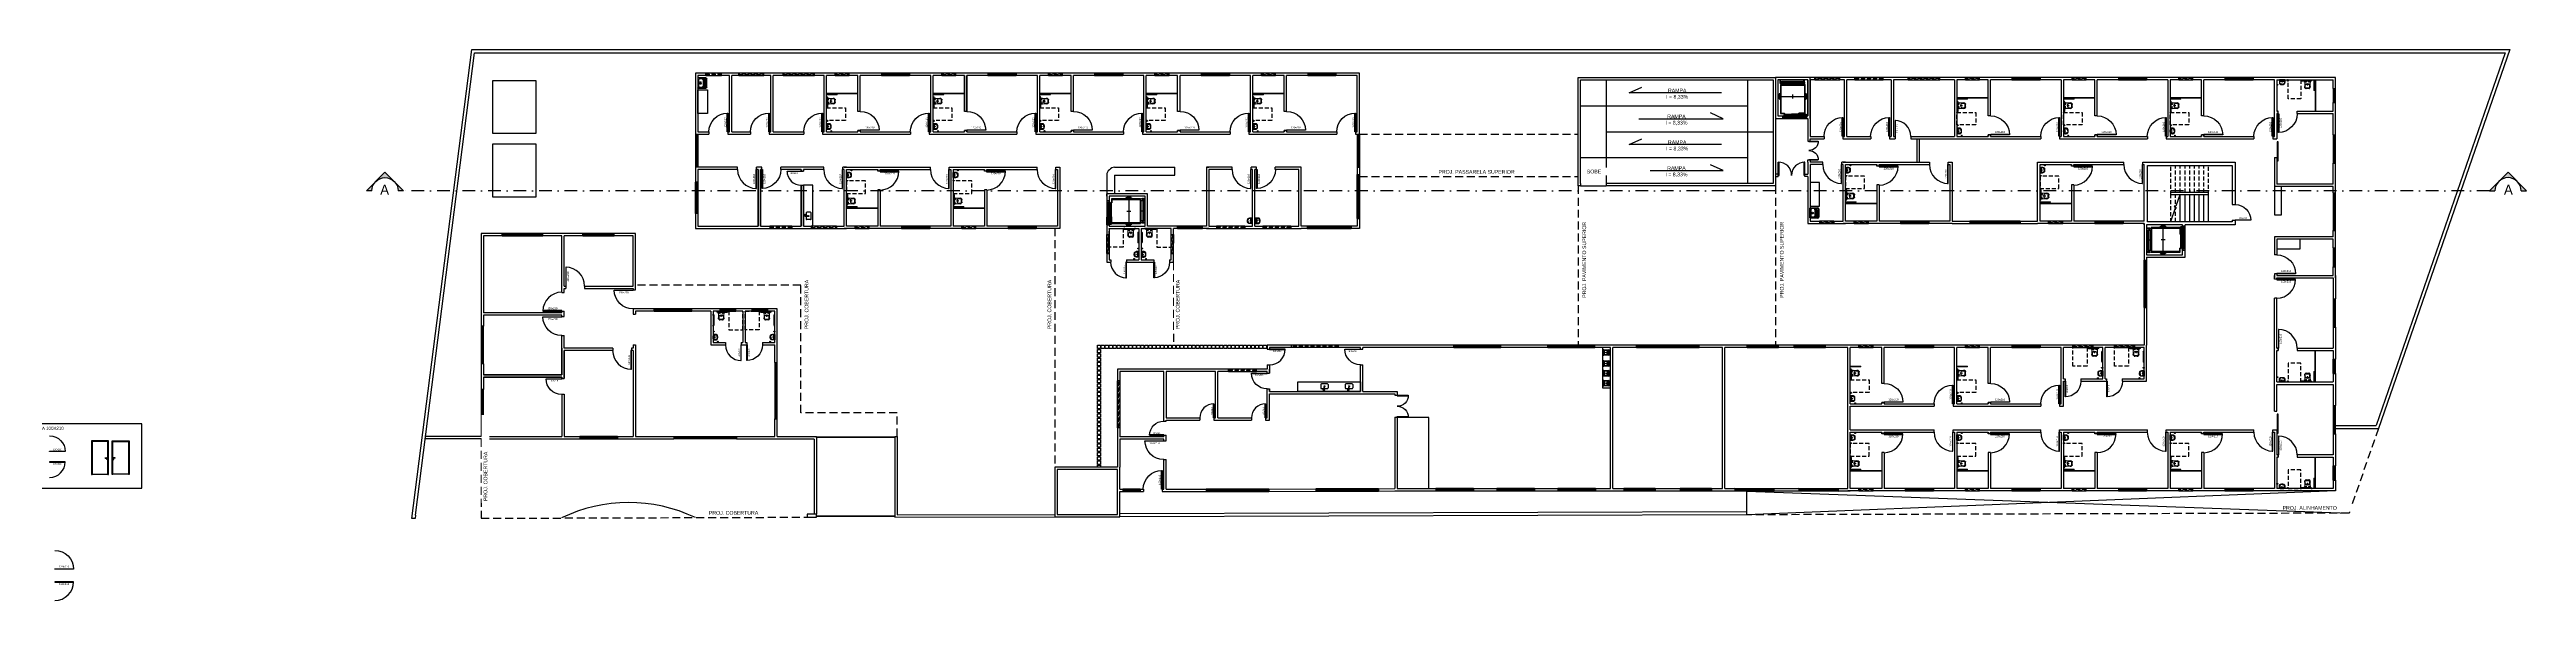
# Model space of a CAD drawing. Header units: centimetres. Extents: x 30244 to 591333, y -111940 to 104227.
# Drawn here: x 420167 to 435968, y 36455 to 39967 of the extents above; entities that cross this region are included whole.
import ezdxf
from ezdxf.enums import TextEntityAlignment as Align

# ---------------------------------------------------------------- set-up
doc = ezdxf.new("R2010")
doc.units = ezdxf.units.CM
doc.header["$LTSCALE"] = 4
for name, pattern in [('DASHDOT', [25.4, 12.7, -6.35, 0, -6.35]), ('DASHED2', [9.525, 6.35, -3.175]), ('HIDDEN', [9.525, 6.35, -3.175]), ('HIDDENX2', [19.05, 12.7, -6.35]), ('LTYPE_4', [112.5, 56.25, -56.25]), ('LTYPE_6', [168.75, 112.5, -28.125, 0, -28.125])]:
    doc.linetypes.add(name, pattern=pattern)
for name, color, linetype in [('0.1', 1, 'Continuous'), ('0.2', 2, 'Continuous'), ('0.4', 4, 'Continuous'), ('0.6', 6, 'Continuous'), ('001-MOBILIA', 253, 'Continuous'), ('01-CONT', 1, 'Continuous'), ('02-CONT', 2, 'Continuous'), ('03-CONT', 3, 'Continuous'), ('08', 8, 'Continuous'), ('B-CORTE', 4, 'DASHDOT'), ('C-TEXTO-02', 2, 'Continuous'), ('PDF1_PH - Metal', 253, 'Continuous'), ('PROJEÇÕES', 1, 'DASHED2'), ('VISTA3', 3, 'Continuous')]:
    doc.layers.add(name, color=color, linetype=linetype)
doc.layers.add('C-TEXTO-01', color=2, linetype='Continuous', lineweight=20)
doc.layers.add('PDF1_PH - Alv Construir', color=6, linetype='Continuous', lineweight=40)
doc.styles.add('2mm 1-50', font='arial.ttf', dxfattribs={"height": 0.1})
doc.styles.add('ARIAL', font='arial.ttf', dxfattribs={"height": 0.1})
doc.styles.add('Esc.125', font='ERASLGHT.TTF', dxfattribs={"height": 22.5})
doc.styles.add('Símbolos', font='ERASLGHT.TTF')

# ---------------------------------------------------------------- blocks, each defined once
blk = doc.blocks.new('100')
at = {"layer": '01-CONT'}
for p, q in [((979.01, 1868.97), (979.01, 1866.83)), ((980.09, 1868.97), (979.01, 1868.97)), ((979.89, 1867.87), (979.89, 1867.89)), ((979.89, 1867.89), (980.01, 1867.89)), ((979.89, 1867.87), (980.01, 1867.87)), ((979.89, 1867.87), (980.01, 1867.87)), ((980.01, 1867.87), (980.01, 1867.89)), ((980.09, 1866.83), (980.09, 1868.97)), ((979.01, 1866.83), (979.05, 1866.83)), ((979.05, 1866.84), (979.05, 1866.83)), ((980.05, 1866.84), (980.05, 1866.83)), ((980.05, 1866.83), (980.09, 1866.83))]:
    blk.add_line(p, q, dxfattribs=at)
blk.add_circle((980, 1867.8), 0.02, dxfattribs=at)
blk.add_arc((980, 1867.88), 0.02, 210, 150, dxfattribs=at)
at = {"layer": '02-CONT'}
for p, q in [((980.05, 1868.93), (979.05, 1868.93)), ((979.05, 1868.93), (979.05, 1866.84)), ((980.05, 1866.84), (980.05, 1868.93)), ((979.05, 1866.84), (980.05, 1866.84))]:
    blk.add_line(p, q, dxfattribs=at)
blk = doc.blocks.new('1_00e')
blk.add_lwpolyline([(-28, -52), (-25, -52), (-25, 48), (-28, 48)], close=True)
at = {"color": 1}
blk.add_arc((-28, -52), 100, 0, 90, dxfattribs=at)
blk = doc.blocks.new('90d')
blk.add_lwpolyline([(-5, -84), (-5, 6), (-2, 6), (-2, -84)], close=True)
at = {"color": 1}
blk.add_arc((-2, -84), 90, 90, 180, dxfattribs=at)
blk = doc.blocks.new('1_00')
for p, q in [((-129.2, 59.1), (-129.2, 109.1)), ((-129.2, 109.1), (-126.2, 109.1)), ((-126.2, 59.1), (-126.2, 109.1)), ((-29.2, 109.1), (-32.2, 109.1)), ((-32.2, 59.1), (-32.2, 109.1)), ((-29.2, 59.1), (-29.2, 109.1)), ((-129.2, 59.1), (-126.2, 59.1)), ((-29.2, 59.1), (-32.2, 59.1))]:
    blk.add_line(p, q)
at = {"color": 1}
for centre, start, end in [((-129.2, 59.1), 0, 90), ((-29.2, 59.1), 90, 180)]:
    blk.add_arc(centre, 50, start, end, dxfattribs=at)
blk = doc.blocks.new('Barra 3')
at = {"layer": 'PDF1_PH - Metal', "lineweight": 9}
for points in [[(19245, 25720), (19252, 25720), (19252, 25719), (19245, 25719)], [(19315, 25720), (19322, 25720), (19322, 25719), (19315, 25719)]]:
    blk.add_lwpolyline(points, close=True, dxfattribs=at)
for points in [[(19246, 25718), (19246, 25719)], [(19251, 25718), (19251, 25719)], [(19253, 25716), (19315, 25716)], [(19253, 25712), (19315, 25712)], [(19316, 25718), (19316, 25719)], [(19321, 25718), (19321, 25719)]]:
    blk.add_lwpolyline(points, dxfattribs=at)
for centre, radius, start, end in [((19253, 25719), 7.08, 188.6936, 267.1299), ((19253, 25718), 2.3, 183.7735, 266.2236), ((19314, 25718), 6.22, 270.0361, 357.9477), ((19314, 25718), 2.29, 284.5016, 358.1815)]:
    blk.add_arc(centre, radius, start, end, dxfattribs=at)
blk = doc.blocks.new('bacia sanit')
at = {"layer": 'PDF1_PH - Metal', "lineweight": 9}
for points in [[(16862, 24756), (16857, 24756)], [(16862, 24750), (16857, 24750)], [(16862, 24746), (16862, 24746), (16862, 24760), (16862, 24761)], [(16863, 24747), (16863, 24747), (16863, 24747), (16864, 24747), (16864, 24747), (16864, 24753), (16864, 24759), (16864, 24759), (16863, 24759), (16863, 24759)], [(16863, 24758), (16863, 24758), (16863, 24757), (16863, 24749), (16863, 24748), (16863, 24748)], [(16874, 24771), (16899, 24771)], [(16899, 24735), (16874, 24735)], [(16884, 24750), (16884, 24750), (16884, 24750), (16884, 24751), (16884, 24751), (16884, 24752), (16884, 24752), (16884, 24753), (16884, 24753), (16884, 24753), (16884, 24754), (16884, 24754), (16884, 24755), (16884, 24755), (16884, 24756), (16884, 24756), (16884, 24756)], [(16889, 24767), (16890, 24767), (16890, 24767), (16890, 24767), (16891, 24767), (16899, 24767), (16900, 24767), (16900, 24767), (16901, 24767), (16901, 24767), (16902, 24767)], [(16902, 24739), (16901, 24739), (16901, 24739), (16900, 24739), (16899, 24739), (16891, 24739), (16890, 24739), (16890, 24739), (16890, 24739), (16889, 24739)], [(16913, 24763), (16908, 24763)], [(16908, 24761), (16913, 24761), (16913, 24761)], [(16908, 24761), (16908, 24761), (16908, 24760), (16908, 24760), (16908, 24759), (16908, 24759), (16908, 24759), (16908, 24758), (16908, 24758), (16908, 24757), (16908, 24757), (16908, 24756)], [(16908, 24756), (16908, 24756), (16908, 24756), (16908, 24755), (16908, 24755), (16908, 24754), (16908, 24754), (16908, 24753), (16908, 24753), (16908, 24753), (16908, 24752), (16908, 24752), (16908, 24751), (16908, 24751), (16908, 24750)], [(16908, 24750), (16908, 24750), (16908, 24749), (16908, 24749), (16908, 24748), (16908, 24748), (16908, 24747), (16908, 24747), (16908, 24747), (16908, 24746), (16908, 24746), (16908, 24745), (16908, 24745)], [(16908, 24745), (16913, 24745), (16913, 24745)], [(16908, 24745), (16913, 24745), (16913, 24745)], [(16913, 24743), (16908, 24743)], [(16913, 24761), (16913, 24761), (16913, 24760), (16913, 24760), (16913, 24759), (16913, 24759), (16913, 24759), (16913, 24758), (16913, 24758), (16913, 24757), (16913, 24757), (16913, 24756), (16913, 24756), (16913, 24756), (16913, 24755), (16913, 24755), (16913, 24754), (16913, 24754), (16913, 24753), (16913, 24753), (16913, 24753), (16913, 24752), (16913, 24752), (16913, 24751), (16913, 24751), (16913, 24750), (16913, 24750), (16913, 24750), (16913, 24749), (16913, 24749), (16913, 24748), (16913, 24748), (16913, 24747), (16913, 24747), (16913, 24747), (16913, 24746), (16913, 24746), (16913, 24745), (16913, 24745)]]:
    blk.add_lwpolyline(points, dxfattribs=at)
at = {"layer": 'PDF1_PH - Metal', "lineweight": 211}
blk.add_lwpolyline([(16889, 24753), (16889, 24753), (16889, 24753)], dxfattribs=at)
for points in [[(16913, 24761, 0.086524), (16913, 24764, 0.264906), (16899, 24771)], [(16913, 24745, -0.086524), (16913, 24742, -0.264906), (16899, 24735)]]:
    blk.add_lwpolyline(points, format="xyb", dxfattribs=at)
at = {"layer": 'PDF1_PH - Metal', "lineweight": 9}
blk.add_circle((16871, 24761), 0.643, dxfattribs=at)
at = {"layer": 'PDF1_PH - Metal', "lineweight": 211}
blk.add_circle((16871, 24745), 0.643, dxfattribs=at)
for centre, radius, start, end in [((16865, 24760), 3.2, 88.1661, 164.6032), ((16865, 24746), 3.06, 177.2926, 274.2593), ((16891, 24757), 26.5, 161.0139, 177.0973), ((16892, 24750), 28, 184.427, 198.8013), ((16874, 24762), 8.95, 90.3217, 157.8056), ((16875, 24745), 10.5, 204.627, 261.8049), ((16885, 26015), 1260, 269.9347, 270.0653), ((16885, 23701), 1050, 89.9217, 90.0783), ((16887, 24753), 2.59, 275.8679, 84.1321)]:
    blk.add_arc(centre, radius, start, end, dxfattribs=at)
at = {"layer": 'PDF1_PH - Metal', "lineweight": 9}
for centre, radius, start, end in [((16863, 24758), 0.429, 90, 180), ((16863, 24748), 0.429, 180, 270), ((16894, 24753), 14.7, 110.9822, 249.0178), ((16902, 24760), 6.91, 11.172, 90.6439), ((16902, 24746), 6.91, 269.3561, 348.828)]:
    blk.add_arc(centre, radius, start, end, dxfattribs=at)
blk = doc.blocks.new('L.51_P')
at = {"layer": '08'}
for p, q in [((-250, 0), (-249, 0)), ((-249, 0), (249, 0)), ((250, 0), (249, 0)), ((-269, -260), (-269, -260)), ((-262, -36), (-262, -36)), ((-259, -9), (-259, -9)), ((-226, -95), (-224, -63)), ((-226, -95), (-225, -95)), ((-225, -95), (-224, -63)), ((-216, -329), (-216, -329)), ((-189, -140), (-140, -129)), ((-161, -28), (-161, -28)), ((0, -12), (0, -12)), ((189, -140), (140, -129)), ((161, -28), (161, -28)), ((216, -329), (216, -329)), ((226, -95), (224, -63)), ((225, -95), (224, -63)), ((226, -95), (225, -95)), ((259, -9), (259, -9)), ((262, -36), (262, -36)), ((269, -260), (269, -260))]:
    blk.add_line(p, q, dxfattribs=at)
at = {"layer": '08', "ltscale": 27.502596}
for centre in [(-100, -59), (100, -59)]:
    blk.add_circle(centre, 19, dxfattribs=at)
at = {"layer": '08'}
for centre, radius, start, end in [((10, -800), 688, 94.61605, 102.65503), ((0, -61), 19, 90, 270), ((0, -61), 19, 270, 90), ((-10, -800), 688, 77.34497, 85.38395)]:
    blk.add_arc(centre, radius, start, end, dxfattribs=at)
for centre, major_axis, ratio, start_param, end_param in [((-178, -187), (-49.3, 11.1), 0.9999713, 0.1335251, 0.2108724), ((-238, -179), (-7.5, 6.62), 0.9937452, 3.7330462, 3.8628593), ((-237, -179), (8.41, 5.42), 0.9885196, 5.5633013, 5.6999785), ((0, -187), (-22.7, 2), 0.9924994, 0.0726091, 0.2002752), ((0, -187), (-22.5, 0.5), 0.9916707, 5.2535481, 5.2995697), ((0, -187), (-22.5, 0.9), 0.9921692, 5.2553371, 5.2719597), ((0, -187), (22.5, 0.5), 0.9916707, 0.9836156, 1.0296372), ((0, -187), (22.5, 0.9), 0.9921692, 1.0112256, 1.0278483), ((0, -187), (22.7, 2), 0.9924994, 6.0829101, 6.2105762), ((178, -187), (49.3, 11.1), 0.9999713, 6.0723129, 6.1496602)]:
    blk.add_ellipse(centre, major_axis=major_axis, ratio=ratio, start_param=start_param, end_param=end_param, dxfattribs=at)
for points, degree, knots in [([(-259, -9), (-259, -8), (-259, -7), (-258, -5), (-258, -4), (-256, -3), (-255, -2), (-254, -1), (-253, 0), (-251, 0), (-250, 0), (-250, 0)], 3, [0, 0, 0, 0, 0.2792277, 0.2792277, 0.6097434, 0.6097434, 0.9337533, 0.9337533, 1.2524277, 1.2524277, 1.4486248, 1.4486248, 1.4486248, 1.4486248]), ([(250, 0), (251, 0), (252, 0), (254, -1), (255, -1), (256, -3), (257, -3), (258, -5), (259, -6), (259, -8), (259, -8), (259, -9)], 3, [0, 0, 0, 0, 0.3178136, 0.3178136, 0.6306226, 0.6306226, 0.9465388, 0.9465388, 1.2670488, 1.2670488, 1.448529, 1.448529, 1.448529, 1.448529]), ([(-262, -36), (-262, -36), (-262, -37), (-262, -37), (-263, -40), (-263, -43), (-263, -45), (-263, -47), (-263, -48), (-263, -50), (-264, -53), (-264, -56), (-264, -59), (-265, -70), (-265, -80), (-266, -91), (-266, -102), (-267, -112), (-267, -123), (-267, -125), (-267, -128), (-268, -131), (-268, -133), (-268, -136), (-268, -138), (-268, -152), (-269, -166), (-269, -179), (-269, -183), (-269, -188), (-269, -192), (-270, -196), (-270, -200), (-270, -204), (-270, -221), (-270, -239), (-269, -257), (-269, -258), (-269, -259), (-269, -260)], 3, [171.9865809, 171.9865809, 171.9865809, 171.9865809, 172.7474918, 172.7474918, 172.7474918, 184.8419534, 184.8419534, 184.8419534, 191.4740693, 191.4740693, 191.4740693, 204.4163297, 204.4163297, 204.4163297, 249.640497, 249.640497, 249.640497, 294.8646644, 294.8646644, 294.8646644, 305.9122775, 305.9122775, 305.9122775, 316.9598907, 316.9598907, 316.9598907, 374.3211337, 374.3211337, 374.3211337, 391.6897802, 391.6897802, 391.6897802, 408.1405898, 408.1405898, 408.1405898, 482.9296389, 482.9296389, 482.9296389, 486.8399649, 486.8399649, 486.8399649, 486.8399649]), ([(-269, -260), (-270, -239), (-270, -219), (-269, -173), (-268, -148), (-267, -104), (-266, -85), (-264, -60), (-264, -54), (-263, -46), (-263, -45), (-263, -42), (-263, -40), (-263, -38), (-262, -38), (-262, -37), (-262, -37), (-262, -36), (-262, -36), (-262, -36), (-262, -36), (-262, -36)], 3, [0, 0, 0, 0, 6.2075736, 6.2075736, 13.6571314, 13.6571314, 19.4589272, 19.4589272, 21.2492902, 21.2492902, 21.7261901, 21.7261901, 22.1641806, 22.1641806, 22.3930528, 22.3930528, 22.5500167, 22.5500167, 22.7065546, 22.7065546, 22.8002869, 22.8002869, 22.8002869, 22.8002869]), ([(-62, -461), (-92, -458), (-123, -454), (-171, -438), (-189, -430), (-214, -410), (-222, -401), (-236, -382), (-242, -373), (-251, -352), (-255, -341), (-260, -323), (-261, -316), (-263, -309)], 3, [0, 0, 0, 0, 9.188374, 9.188374, 15.0344105, 15.0344105, 18.7139729, 18.7139729, 21.9934109, 21.9934109, 25.5407664, 25.5407664, 27.6245342, 27.6245342, 27.6245342, 27.6245342]), ([(-228, -173), (-228, -172), (-228, -172), (-228, -172), (-228, -171), (-228, -170), (-228, -169), (-228, -167), (-228, -164), (-228, -163), (-228, -160), (-228, -158), (-228, -157), (-228, -154), (-228, -151), (-228, -150), (-228, -148), (-228, -146), (-228, -146), (-228, -143), (-228, -141), (-228, -139), (-228, -135), (-228, -131), (-228, -129), (-227, -125), (-227, -121), (-227, -119), (-227, -113), (-226, -108), (-226, -105), (-226, -101), (-226, -97), (-226, -97), (-226, -96), (-226, -96), (-226, -95), (-226, -95), (-226, -95)], 5, [546.2491883, 546.2491883, 546.2491883, 546.2491883, 546.2491883, 546.2491883, 546.7739127, 546.7739127, 546.7739127, 554.2876537, 554.2876537, 554.2876537, 563.8753114, 563.8753114, 563.8753114, 572.1696704, 572.1696704, 572.1696704, 583.4267604, 583.4267604, 583.4267604, 585.7261644, 585.7261644, 585.7261644, 600.3707662, 600.3707662, 600.3707662, 613.0693181, 613.0693181, 613.0693181, 629.1440404, 629.1440404, 629.1440404, 652.0587641, 652.0587641, 652.0587641, 654.9214647, 654.9214647, 654.9214647, 656.5484238, 656.5484238, 656.5484238, 656.5484238, 656.5484238, 656.5484238]), ([(-225, -95), (-226, -99), (-226, -103), (-226, -107), (-226, -111), (-227, -115), (-227, -119), (-227, -123), (-228, -127), (-228, -131), (-228, -134), (-228, -136), (-228, -139), (-228, -141), (-228, -142), (-228, -144)], 3, [161.3393449, 161.3393449, 161.3393449, 161.3393449, 177.7748404, 177.7748404, 177.7748404, 195.1190769, 195.1190769, 195.1190769, 212.3532287, 212.3532287, 212.3532287, 223.7728366, 223.7728366, 223.7728366, 230.4263933, 230.4263933, 230.4263933, 230.4263933]), ([(-228, -144), (-228, -145), (-228, -145), (-228, -146), (-228, -146), (-228, -146), (-228, -146), (-228, -148), (-228, -150), (-228, -152), (-228, -153), (-228, -154), (-228, -155), (-228, -157), (-228, -158), (-228, -160), (-228, -160), (-228, -160), (-228, -160)], 3, [0, 0, 0, 0, 2.396491, 2.396491, 2.396491, 3.1953986, 3.1953986, 3.1953986, 10.963495, 10.963495, 10.963495, 15.6098728, 15.6098728, 15.6098728, 22.2328933, 22.2328933, 22.2328933, 22.4708667, 22.4708667, 22.4708667, 22.4708667]), ([(-228, -173), (-228, -172), (-228, -172), (-228, -172), (-228, -170), (-228, -167), (-228, -165), (-228, -162), (-228, -160)], 5, [-26.0039098, -26.0039098, -26.0039098, -26.0039098, -26.0039098, -26.0039098, -25.7336946, -25.7336946, -25.7336946, -13.019576, -13.019576, -13.019576, -13.019576, -13.019576, -13.019576]), ([(-228, -181), (-228, -181), (-228, -180), (-228, -180), (-228, -178), (-228, -177), (-228, -176), (-228, -175), (-228, -175), (-228, -174), (-228, -174), (-228, -173), (-228, -173), (-228, -173), (-228, -173), (-228, -173), (-228, -173), (-228, -173)], 5, [532.0790539, 532.0790539, 532.0790539, 532.0790539, 532.0790539, 532.0790539, 536.5674876, 536.5674876, 536.5674876, 541.0603639, 541.0603639, 541.0603639, 543.3103979, 543.3103979, 543.3103979, 544.4354452, 544.4354452, 544.4354452, 544.8304556, 544.8304556, 544.8304556, 544.8304556, 544.8304556, 544.8304556]), ([(-227, -179), (-227, -179), (-227, -179), (-227, -179), (-227, -179), (-227, -179), (-228, -179), (-228, -179), (-228, -179), (-228, -179), (-228, -179), (-228, -179), (-228, -179), (-228, -179), (-228, -179), (-228, -179), (-228, -179), (-228, -179), (-228, -179), (-228, -179), (-228, -179), (-228, -179), (-228, -179), (-228, -179), (-228, -179), (-228, -179), (-228, -179), (-228, -179), (-228, -179), (-228, -179), (-228, -179), (-228, -179), (-228, -179), (-228, -179), (-228, -179), (-228, -179), (-228, -179), (-228, -179), (-228, -179), (-228, -179), (-228, -179), (-228, -179), (-228, -179), (-228, -179), (-228, -179), (-228, -179)], 3, [86.6062655, 86.6062655, 86.6062655, 86.6062655, 87.7286413, 87.7286413, 87.7286413, 90.455187, 90.455187, 90.455187, 92.3796282, 92.3796282, 92.3796282, 93.3418485, 93.3418485, 93.3418485, 93.8229597, 93.8229597, 93.8229597, 94.0635156, 94.0635156, 94.0635156, 94.3040719, 94.3040719, 94.3040719, 94.4488557, 94.4488557, 94.4488557, 94.7267542, 94.7267542, 94.7267542, 94.8659503, 94.8659503, 94.8659503, 95.0051464, 95.0051464, 95.0051464, 95.5215074, 95.5215074, 95.5215074, 95.7796879, 95.7796879, 95.7796879, 95.9760469, 95.9760469, 95.9760469, 96.0378671, 96.0378671, 96.0378671, 96.0378671]), ([(-228, -179), (-228, -179), (-228, -179), (-228, -180), (-228, -180), (-228, -180), (-228, -180), (-228, -180), (-228, -180), (-228, -181), (-228, -181), (-228, -181), (-228, -181), (-228, -181), (-228, -181), (-228, -181)], 3, [95.8673285, 95.8673285, 95.8673285, 95.8673285, 97.5886597, 97.5886597, 97.5886597, 102.9786192, 102.9786192, 102.9786192, 105.8449407, 105.8449407, 105.8449407, 108.5014146, 108.5014146, 108.5014146, 109.4277343, 109.4277343, 109.4277343, 109.4277343]), ([(-228, -182), (-228, -182), (-228, -182), (-228, -182), (-228, -182), (-228, -182), (-228, -181)], 3, [11.1704758, 11.1704758, 11.1704758, 11.1704758, 15.411887, 15.411887, 15.411887, 21.2045472, 21.2045472, 21.2045472, 21.2045472]), ([(-227, -181), (-228, -181), (-228, -181), (-228, -181), (-228, -181), (-228, -181), (-228, -181), (-228, -181), (-228, -181), (-228, -181), (-228, -181), (-228, -181), (-228, -181), (-228, -181), (-228, -181), (-228, -181), (-228, -181), (-228, -181), (-228, -181), (-228, -181), (-228, -181), (-228, -181), (-228, -181), (-228, -181), (-228, -181), (-228, -181), (-228, -181), (-228, -181)], 3, [86.6062655, 86.6062655, 86.6062655, 86.6062655, 91.112306, 91.112306, 91.112306, 94.3040719, 94.3040719, 94.3040719, 94.4488557, 94.4488557, 94.4488557, 94.7267542, 94.7267542, 94.7267542, 95.0051464, 95.0051464, 95.0051464, 95.5215074, 95.5215074, 95.5215074, 95.7796879, 95.7796879, 95.7796879, 95.9760469, 95.9760469, 95.9760469, 96.0378196, 96.0378196, 96.0378196, 96.0378196]), ([(-228, -181), (-228, -181), (-228, -181), (-228, -181), (-228, -181), (-228, -181), (-228, -181), (-228, -181), (-228, -181), (-228, -181), (-228, -181), (-228, -181), (-228, -181), (-228, -181), (-228, -181), (-228, -181), (-228, -181), (-228, -181), (-228, -181), (-228, -181), (-228, -182), (-228, -182), (-228, -182), (-228, -182), (-228, -182)], 3, [0.000033, 0.000033, 0.000033, 0.000033, 1.8984014, 1.8984014, 1.8984014, 2.3707611, 2.3707611, 2.3707611, 3.8232359, 3.8232359, 3.8232359, 5.7581489, 5.7581489, 5.7581489, 9.5922022, 9.5922022, 9.5922022, 9.856292, 9.856292, 9.856292, 15.2762438, 15.2762438, 15.2762438, 18.9937198, 18.9937198, 18.9937198, 18.9937198]), ([(-189, -140), (-196, -141), (-203, -144), (-208, -149), (-211, -151), (-213, -153), (-216, -156), (-216, -156), (-216, -156), (-216, -156), (-221, -163), (-225, -170), (-227, -178), (-227, -179), (-227, -179), (-227, -180)], 3, [18.5938609, 18.5938609, 18.5938609, 18.5938609, 48.6208191, 48.6208191, 48.6208191, 61.9879594, 61.9879594, 61.9879594, 63.5936009, 63.5936009, 63.5936009, 96.3181726, 96.3181726, 96.3181726, 99.127558, 99.127558, 99.127558, 99.127558]), ([(-227, -179), (-227, -180), (-227, -180), (-227, -180), (-227, -180), (-227, -180), (-227, -180), (-227, -180), (-227, -180), (-227, -180), (-227, -180), (-227, -180), (-227, -180), (-227, -180), (-227, -180), (-227, -180), (-227, -180), (-227, -180), (-227, -180), (-227, -180), (-227, -180), (-227, -180), (-227, -180), (-227, -180), (-227, -180)], 3, [0, 0, 0, 0, 0.14446453, 0.14446453, 0.14446453, 0.15384155, 0.15384155, 0.15384155, 0.23281006, 0.23281006, 0.23281006, 0.27205519, 0.27205519, 0.27205519, 0.29452897, 0.29452897, 0.29452897, 0.31952484, 0.31952484, 0.31952484, 0.34503333, 0.34503333, 0.34503333, 0.36424564, 0.36424564, 0.36424564, 0.36424564]), ([(-227, -181), (-227, -181), (-227, -181), (-227, -181), (-227, -181), (-227, -181), (-227, -181), (-227, -181), (-227, -180), (-227, -180), (-227, -180), (-227, -180), (-227, -180), (-227, -180), (-227, -180), (-227, -180), (-227, -180), (-227, -180), (-227, -180)], 3, [0, 0, 0, 0, 3.9481316, 3.9481316, 3.9481316, 6.9070981, 6.9070981, 6.9070981, 9.4856744, 9.4856744, 9.4856744, 10.6864919, 10.6864919, 10.6864919, 11.8873095, 11.8873095, 11.8873095, 12.7085646, 12.7085646, 12.7085646, 12.7085646]), ([(-224, -63), (-224, -58), (-222, -53), (-219, -48), (-217, -45), (-214, -42), (-210, -40), (-208, -38), (-204, -37), (-201, -36)], 3, [10.9132887, 10.9132887, 10.9132887, 10.9132887, 33.9603278, 33.9603278, 33.9603278, 50.289489, 50.289489, 50.289489, 65.056953, 65.056953, 65.056953, 65.056953]), ([(-201, -36), (-205, -37), (-210, -39), (-214, -42), (-219, -47), (-222, -55), (-223, -57), (-224, -60), (-224, -63)], 5, [7.912422, 7.912422, 7.912422, 7.912422, 7.912422, 7.912422, 31.9913462, 31.9913462, 31.9913462, 47.4531597, 47.4531597, 47.4531597, 47.4531597, 47.4531597, 47.4531597]), ([(-216, -329), (-215, -331), (-215, -332), (-214, -334), (-213, -338), (-211, -343), (-209, -347), (-206, -353), (-202, -359), (-198, -365), (-195, -370), (-191, -375), (-186, -379), (-180, -385), (-173, -390), (-165, -395), (-159, -398), (-153, -401), (-146, -404), (-141, -406), (-136, -407), (-130, -409)], 3, [544.2918769, 544.2918769, 544.2918769, 544.2918769, 550.8725335, 550.8725335, 550.8725335, 571.7800576, 571.7800576, 571.7800576, 601.0389206, 601.0389206, 601.0389206, 628.3922974, 628.3922974, 628.3922974, 666.1578424, 666.1578424, 666.1578424, 694.9130848, 694.9130848, 694.9130848, 718.4475914, 718.4475914, 718.4475914, 718.4475914]), ([(0, -12), (-60, -12), (-120, -19), (-180, -31), (-187, -33), (-194, -34), (-201, -36)], 3, [460.2532523, 460.2532523, 460.2532523, 460.2532523, 715.7620912, 715.7620912, 715.7620912, 745.806363, 745.806363, 745.806363, 745.806363]), ([(-201, -36), (-177, -30), (-152, -25), (-128, -21), (-94, -17), (-61, -14), (-52, -14), (-43, -13), (-34, -13)], 5, [234.918202, 234.918202, 234.918202, 234.918202, 234.918202, 234.918202, 410.5497479, 410.5497479, 410.5497479, 473.9148254, 473.9148254, 473.9148254, 473.9148254, 473.9148254, 473.9148254]), ([(-63, -420), (-71, -420), (-79, -419), (-87, -418), (-95, -416), (-103, -415), (-110, -414), (-117, -412), (-124, -411), (-130, -409)], 3, [54.852513, 54.852513, 54.852513, 54.852513, 88.4765225, 88.4765225, 88.4765225, 122.1681551, 122.1681551, 122.1681551, 151.1027913, 151.1027913, 151.1027913, 151.1027913]), ([(-50, -422), (-53, -421), (-55, -421), (-58, -421), (-61, -421), (-63, -420), (-63, -420), (-63, -420), (-63, -420)], 5, [11.1841173, 11.1841173, 11.1841173, 11.1841173, 11.1841173, 11.1841173, 30.0723913, 30.0723913, 30.0723913, 30.4571168, 30.4571168, 30.4571168, 30.4571168, 30.4571168, 30.4571168]), ([(0, -424), (-15, -424), (-31, -423), (-46, -422), (-47, -422), (-49, -422), (-50, -422)], 3, [0, 0, 0, 0, 65.3176808, 65.3176808, 65.3176808, 70.9585247, 70.9585247, 70.9585247, 70.9585247]), ([(-45, -114), (-41, -114), (-37, -114), (-32, -113), (-28, -113), (-24, -113), (-20, -113), (-13, -112), (-7, -112), (0, -112)], 3, [388.4547663, 388.4547663, 388.4547663, 388.4547663, 406.3849072, 406.3849072, 406.3849072, 424.4009475, 424.4009475, 424.4009475, 452.6965433, 452.6965433, 452.6965433, 452.6965433]), ([(-34, -13), (-30, -13), (-26, -13), (-22, -13), (-15, -12), (-8, -12), (-2, -12), (-1, -12), (-1, -12), (0, -12)], 3, [59.3477843, 59.3477843, 59.3477843, 59.3477843, 76.6174448, 76.6174448, 76.6174448, 106.1296524, 106.1296524, 106.1296524, 108.4187665, 108.4187665, 108.4187665, 108.4187665]), ([(-12, -168), (-12, -168), (-12, -168), (-12, -168), (-12, -168), (-12, -168), (-12, -168), (-15, -170), (-18, -173), (-20, -175), (-21, -179), (-22, -183), (-22, -184), (-22, -185), (-22, -186), (-22, -186), (-22, -186), (-22, -186), (-22, -186), (-22, -186), (-22, -187)], 5, [23.6773657, 23.6773657, 23.6773657, 23.6773657, 23.6773657, 23.6773657, 23.6977835, 23.6977835, 23.6977835, 25.1173949, 25.1173949, 25.1173949, 50.5943749, 50.5943749, 50.5943749, 58.0072173, 58.0072173, 58.0072173, 58.5367063, 58.5367063, 58.5367063, 59.0556142, 59.0556142, 59.0556142, 59.0556142, 59.0556142, 59.0556142]), ([(-22, -189), (-22, -190), (-22, -190), (-22, -190), (-22, -194), (-20, -199), (-17, -202), (-16, -203), (-15, -203), (-15, -204), (-13, -206), (-10, -207), (-8, -208), (-5, -209), (-3, -209), (0, -209)], 3, [27.2458569, 27.2458569, 27.2458569, 27.2458569, 27.5979915, 27.5979915, 27.5979915, 49.7687755, 49.7687755, 49.7687755, 54.290067, 54.290067, 54.290067, 66.9132945, 66.9132945, 66.9132945, 79.5279138, 79.5279138, 79.5279138, 79.5279138]), ([(34, -13), (30, -13), (26, -13), (22, -13), (15, -12), (8, -12), (2, -12), (1, -12), (1, -12), (0, -12)], 3, [59.3477843, 59.3477843, 59.3477843, 59.3477843, 76.6174448, 76.6174448, 76.6174448, 106.1296524, 106.1296524, 106.1296524, 108.4187165, 108.4187165, 108.4187165, 108.4187165]), ([(0, -12), (60, -12), (120, -19), (180, -31), (187, -33), (194, -34), (201, -36)], 3, [460.2532275, 460.2532275, 460.2532275, 460.2532275, 715.7620402, 715.7620402, 715.7620402, 745.806363, 745.806363, 745.806363, 745.806363]), ([(45, -114), (41, -114), (37, -114), (32, -113), (28, -113), (24, -113), (20, -113), (13, -112), (7, -112), (0, -112)], 3, [388.4547663, 388.4547663, 388.4547663, 388.4547663, 406.3849072, 406.3849072, 406.3849072, 424.4009475, 424.4009475, 424.4009475, 452.6965433, 452.6965433, 452.6965433, 452.6965433]), ([(22, -189), (22, -190), (22, -190), (22, -190), (22, -194), (20, -199), (17, -202), (16, -203), (15, -203), (15, -204), (13, -206), (10, -207), (8, -208), (5, -209), (3, -209), (0, -209)], 3, [27.2458569, 27.2458569, 27.2458569, 27.2458569, 27.5979915, 27.5979915, 27.5979915, 49.7687755, 49.7687755, 49.7687755, 54.290067, 54.290067, 54.290067, 66.9132945, 66.9132945, 66.9132945, 79.5285652, 79.5285652, 79.5285652, 79.5285652]), ([(0, -424), (15, -424), (31, -423), (46, -422), (47, -422), (49, -422), (50, -422)], 3, [0, 0, 0, 0, 65.3176808, 65.3176808, 65.3176808, 70.9585247, 70.9585247, 70.9585247, 70.9585247]), ([(12, -168), (12, -168), (12, -168), (12, -168), (12, -168), (12, -168), (12, -168), (15, -170), (18, -173), (20, -175), (21, -179), (22, -183), (22, -184), (22, -185), (22, -186), (22, -186), (22, -186), (22, -186), (22, -186), (22, -186), (22, -187)], 5, [23.6773657, 23.6773657, 23.6773657, 23.6773657, 23.6773657, 23.6773657, 23.6977835, 23.6977835, 23.6977835, 25.1173949, 25.1173949, 25.1173949, 50.5943749, 50.5943749, 50.5943749, 58.0072173, 58.0072173, 58.0072173, 58.5367063, 58.5367063, 58.5367063, 59.0556142, 59.0556142, 59.0556142, 59.0556142, 59.0556142, 59.0556142]), ([(201, -36), (177, -30), (152, -25), (128, -21), (94, -17), (61, -14), (52, -14), (43, -13), (34, -13)], 5, [234.918202, 234.918202, 234.918202, 234.918202, 234.918202, 234.918202, 410.5497479, 410.5497479, 410.5497479, 473.9148254, 473.9148254, 473.9148254, 473.9148254, 473.9148254, 473.9148254]), ([(50, -422), (53, -421), (55, -421), (58, -421), (61, -421), (63, -420), (63, -420), (63, -420), (63, -420)], 5, [11.1841173, 11.1841173, 11.1841173, 11.1841173, 11.1841173, 11.1841173, 30.0723913, 30.0723913, 30.0723913, 30.4571168, 30.4571168, 30.4571168, 30.4571168, 30.4571168, 30.4571168]), ([(263, -309), (259, -326), (255, -343), (242, -373), (234, -386), (217, -407), (208, -415), (190, -428), (180, -433), (159, -442), (148, -446), (123, -453), (109, -455), (84, -459), (73, -460), (62, -461)], 3, [0, 0, 0, 0, 5.2168786, 5.2168786, 9.7021984, 9.7021984, 13.2381292, 13.2381292, 16.5186499, 16.5186499, 20.0815076, 20.0815076, 24.3551613, 24.3551613, 27.647025, 27.647025, 27.647025, 27.647025]), ([(63, -420), (71, -420), (79, -419), (87, -418), (95, -416), (103, -415), (110, -414), (117, -412), (124, -411), (130, -409)], 3, [54.852513, 54.852513, 54.852513, 54.852513, 88.4765225, 88.4765225, 88.4765225, 122.1681551, 122.1681551, 122.1681551, 151.1027913, 151.1027913, 151.1027913, 151.1027913]), ([(216, -329), (215, -331), (215, -332), (214, -334), (213, -338), (211, -343), (209, -347), (206, -353), (202, -359), (198, -365), (195, -370), (191, -375), (186, -379), (180, -385), (173, -390), (165, -395), (159, -398), (153, -401), (146, -404), (141, -406), (136, -407), (130, -409)], 3, [544.2918769, 544.2918769, 544.2918769, 544.2918769, 550.8725335, 550.8725335, 550.8725335, 571.7800576, 571.7800576, 571.7800576, 601.0389206, 601.0389206, 601.0389206, 628.3922974, 628.3922974, 628.3922974, 666.1578424, 666.1578424, 666.1578424, 694.9130848, 694.9130848, 694.9130848, 718.4475914, 718.4475914, 718.4475914, 718.4475914]), ([(189, -140), (196, -141), (203, -144), (208, -149), (211, -151), (213, -153), (216, -156), (216, -156), (216, -156), (216, -156), (221, -163), (225, -170), (227, -178), (227, -179), (227, -179), (227, -180)], 3, [18.5938609, 18.5938609, 18.5938609, 18.5938609, 48.6208191, 48.6208191, 48.6208191, 61.9879594, 61.9879594, 61.9879594, 63.5936009, 63.5936009, 63.5936009, 96.3181726, 96.3181726, 96.3181726, 99.127558, 99.127558, 99.127558, 99.127558]), ([(224, -63), (224, -58), (222, -53), (219, -48), (217, -45), (214, -42), (210, -40), (208, -38), (204, -37), (201, -36)], 3, [10.9132887, 10.9132887, 10.9132887, 10.9132887, 33.9603278, 33.9603278, 33.9603278, 50.289489, 50.289489, 50.289489, 65.056953, 65.056953, 65.056953, 65.056953]), ([(201, -36), (206, -37), (211, -40), (215, -44), (217, -46), (218, -47), (219, -49), (222, -53), (224, -58), (224, -63)], 3, [7.9124236, 7.9124236, 7.9124236, 7.9124236, 25.1783692, 25.1783692, 25.1783692, 31.9913484, 31.9913484, 31.9913484, 47.4531597, 47.4531597, 47.4531597, 47.4531597]), ([(225, -95), (226, -99), (226, -103), (226, -107), (226, -111), (227, -115), (227, -119), (227, -123), (228, -127), (228, -131), (228, -134), (228, -136), (228, -139), (228, -141), (228, -142), (228, -144)], 3, [161.3393449, 161.3393449, 161.3393449, 161.3393449, 177.7748404, 177.7748404, 177.7748404, 195.1190769, 195.1190769, 195.1190769, 212.3532287, 212.3532287, 212.3532287, 223.7728366, 223.7728366, 223.7728366, 230.4263933, 230.4263933, 230.4263933, 230.4263933]), ([(225, -291), (227, -274), (229, -256), (229, -223), (229, -207), (229, -191)], 3, [0.0000017, 0.0000017, 0.0000017, 0.0000017, 5.2121456, 5.2121456, 10.0155358, 10.0155358, 10.0155358, 10.0155358]), ([(228, -173), (228, -172), (228, -172), (228, -172), (228, -171), (228, -170), (228, -169), (228, -167), (228, -164), (228, -163), (228, -160), (228, -158), (228, -157), (228, -154), (228, -151), (228, -150), (228, -148), (228, -146), (228, -146), (228, -143), (228, -141), (228, -139), (228, -135), (228, -131), (228, -129), (227, -125), (227, -121), (227, -119), (227, -113), (226, -108), (226, -105), (226, -101), (226, -97), (226, -97), (226, -96), (226, -96), (226, -95), (226, -95), (226, -95)], 5, [546.2491883, 546.2491883, 546.2491883, 546.2491883, 546.2491883, 546.2491883, 546.7739127, 546.7739127, 546.7739127, 554.2876537, 554.2876537, 554.2876537, 563.8753114, 563.8753114, 563.8753114, 572.1696704, 572.1696704, 572.1696704, 583.4267604, 583.4267604, 583.4267604, 585.7261644, 585.7261644, 585.7261644, 600.3707662, 600.3707662, 600.3707662, 613.0693181, 613.0693181, 613.0693181, 629.1440404, 629.1440404, 629.1440404, 652.0587641, 652.0587641, 652.0587641, 654.9214647, 654.9214647, 654.9214647, 656.5484238, 656.5484238, 656.5484238, 656.5484238, 656.5484238, 656.5484238]), ([(227, -181), (227, -181), (227, -181), (227, -181), (227, -181), (227, -181), (227, -181), (227, -181), (227, -180), (227, -180), (227, -180), (227, -180), (227, -180), (227, -180), (227, -180), (227, -180), (227, -180), (227, -180), (227, -180)], 3, [0, 0, 0, 0, 3.9481316, 3.9481316, 3.9481316, 6.9070981, 6.9070981, 6.9070981, 9.4856744, 9.4856744, 9.4856744, 10.6864919, 10.6864919, 10.6864919, 11.8873095, 11.8873095, 11.8873095, 12.7085646, 12.7085646, 12.7085646, 12.7085646]), ([(227, -181), (228, -181), (228, -181), (228, -181), (228, -181), (228, -181), (228, -181), (228, -181), (228, -181), (228, -181), (228, -181), (228, -181), (228, -181), (228, -181), (228, -181), (228, -181), (228, -181), (228, -181), (228, -181), (228, -181), (228, -181), (228, -181), (228, -181), (228, -181), (228, -181), (228, -181), (228, -181), (228, -181)], 3, [86.6062655, 86.6062655, 86.6062655, 86.6062655, 91.112306, 91.112306, 91.112306, 94.3040719, 94.3040719, 94.3040719, 94.4488557, 94.4488557, 94.4488557, 94.7267542, 94.7267542, 94.7267542, 95.0051464, 95.0051464, 95.0051464, 95.5215074, 95.5215074, 95.5215074, 95.7796879, 95.7796879, 95.7796879, 95.9760469, 95.9760469, 95.9760469, 96.0378196, 96.0378196, 96.0378196, 96.0378196]), ([(228, -144), (228, -145), (228, -145), (228, -146), (228, -146), (228, -146), (228, -146), (228, -148), (228, -150), (228, -152), (228, -153), (228, -154), (228, -155), (228, -157), (228, -158), (228, -160), (228, -160), (228, -160), (228, -160)], 3, [0, 0, 0, 0, 2.396491, 2.396491, 2.396491, 3.1953986, 3.1953986, 3.1953986, 10.963495, 10.963495, 10.963495, 15.6098728, 15.6098728, 15.6098728, 22.2328933, 22.2328933, 22.2328933, 22.4708667, 22.4708667, 22.4708667, 22.4708667]), ([(228, -173), (228, -172), (228, -172), (228, -172), (228, -170), (228, -167), (228, -165), (228, -162), (228, -160)], 5, [-26.0039098, -26.0039098, -26.0039098, -26.0039098, -26.0039098, -26.0039098, -25.7336946, -25.7336946, -25.7336946, -13.019576, -13.019576, -13.019576, -13.019576, -13.019576, -13.019576]), ([(228, -181), (228, -181), (228, -180), (228, -180), (228, -178), (228, -177), (228, -176), (228, -175), (228, -175), (228, -174), (228, -174), (228, -173), (228, -173), (228, -173), (228, -173), (228, -173), (228, -173), (228, -173)], 5, [532.0790539, 532.0790539, 532.0790539, 532.0790539, 532.0790539, 532.0790539, 536.5674876, 536.5674876, 536.5674876, 541.0603639, 541.0603639, 541.0603639, 543.3103979, 543.3103979, 543.3103979, 544.4354452, 544.4354452, 544.4354452, 544.8304556, 544.8304556, 544.8304556, 544.8304556, 544.8304556, 544.8304556]), ([(228, -182), (228, -182), (228, -182), (228, -182), (228, -182), (228, -182), (228, -181)], 3, [11.1704758, 11.1704758, 11.1704758, 11.1704758, 15.411887, 15.411887, 15.411887, 21.2045472, 21.2045472, 21.2045472, 21.2045472]), ([(228, -181), (228, -181), (228, -181), (228, -181), (228, -181), (228, -181), (228, -181), (228, -181), (228, -181), (228, -181), (228, -181), (228, -181), (228, -181), (228, -181), (228, -181), (228, -181), (228, -181), (228, -181), (228, -181), (228, -181), (228, -182), (228, -182), (228, -182), (228, -182), (228, -182)], 3, [0.000033, 0.000033, 0.000033, 0.000033, 1.8984014, 1.8984014, 1.8984014, 2.3707611, 2.3707611, 2.3707611, 3.8232359, 3.8232359, 3.8232359, 5.7581489, 5.7581489, 5.7581489, 9.5922022, 9.5922022, 9.5922022, 9.856292, 9.856292, 9.856292, 15.2762438, 15.2762438, 15.2762438, 18.9937198, 18.9937198, 18.9937198, 18.9937198]), ([(262, -36), (262, -36), (262, -37), (262, -37), (263, -40), (263, -43), (263, -45), (263, -47), (263, -48), (263, -50), (264, -53), (264, -56), (264, -59), (265, -70), (265, -80), (266, -91), (266, -102), (267, -112), (267, -123), (267, -125), (267, -128), (268, -131), (268, -133), (268, -136), (268, -138), (268, -152), (269, -166), (269, -179), (269, -183), (269, -188), (269, -192), (270, -196), (270, -200), (270, -204), (270, -221), (270, -239), (269, -257), (269, -258), (269, -259), (269, -260)], 3, [171.9865809, 171.9865809, 171.9865809, 171.9865809, 172.7474918, 172.7474918, 172.7474918, 184.8419534, 184.8419534, 184.8419534, 191.4740693, 191.4740693, 191.4740693, 204.4163297, 204.4163297, 204.4163297, 249.640497, 249.640497, 249.640497, 294.8646644, 294.8646644, 294.8646644, 305.9122775, 305.9122775, 305.9122775, 316.9598907, 316.9598907, 316.9598907, 374.3211337, 374.3211337, 374.3211337, 391.6897802, 391.6897802, 391.6897802, 408.1405898, 408.1405898, 408.1405898, 482.9296389, 482.9296389, 482.9296389, 486.8399649, 486.8399649, 486.8399649, 486.8399649]), ([(262, -36), (262, -36), (262, -36), (262, -36), (262, -36), (262, -37), (262, -37), (262, -37), (262, -37), (262, -38), (263, -39), (263, -40), (263, -40), (263, -42), (263, -43), (263, -47), (263, -49), (264, -58), (265, -65), (266, -86), (266, -101), (268, -141), (269, -168), (270, -216), (270, -238), (269, -260)], 3, [0.2128707, 0.2128707, 0.2128707, 0.2128707, 0.3077153, 0.3077153, 0.417994, 0.417994, 0.5183657, 0.5183657, 0.6823181, 0.6823181, 0.8446844, 0.8446844, 1.0636288, 1.0636288, 1.4139766, 1.4139766, 2.124866, 2.124866, 4.1090128, 4.1090128, 8.5039514, 8.5039514, 16.3901889, 16.3901889, 23.0154962, 23.0154962, 23.0154962, 23.0154962])]:
    blk.add_open_spline(points, degree=degree, knots=knots, dxfattribs=at)
for points, degree in [([(-263, -309), (-266, -293), (-268, -276), (-269, -260)], 3), ([(-262, -36), (-262, -28), (-261, -20), (-260, -11)], 3), ([(-260, -11), (-260, -10), (-259, -10), (-259, -9)], 3), ([(-229, -191), (-229, -224), (-230, -258), (-225, -291)], 3), ([(-229, -186), (-229, -187), (-229, -188), (-229, -189), (-229, -190), (-229, -191)], 5), ([(-225, -291), (-223, -304), (-220, -317), (-216, -329)], 3), ([(-224, -63), (-224, -63), (-224, -63), (-224, -63), (-224, -63), (-224, -63)], 5), ([(-201, -36), (-201, -36), (-201, -36), (-201, -36)], 3), ([(0, -464), (-21, -464), (-41, -463), (-62, -461)], 3), ([(0, -164), (-4, -164), (-8, -165), (-11, -167)], 3), ([(0, -164), (4, -164), (8, -165), (11, -167)], 3), ([(62, -461), (41, -463), (21, -464), (0, -464)], 3), ([(201, -36), (201, -36), (201, -36), (201, -36)], 3), ([(216, -329), (220, -317), (223, -304), (225, -291)], 3), ([(224, -63), (224, -63), (224, -63), (224, -63), (224, -63), (224, -63)], 5), ([(229, -186), (229, -187), (229, -188), (229, -189), (229, -190), (229, -191)], 5), ([(259, -9), (259, -10), (260, -10), (260, -11)], 3), ([(260, -11), (261, -20), (262, -28), (262, -36)], 3), ([(269, -260), (268, -276), (266, -293), (263, -309)], 3)]:
    blk.add_open_spline(points, degree=degree, dxfattribs=at)
blk = doc.blocks.new('Tanque05')
for p, q in [((244, 130), (295, 130)), ((243, 89), (243, 129)), ((246, 91), (247, 107)), ((247, 107), (248, 121)), ((291, 84), (248, 84)), ((249, 88), (289, 88)), ((250, 101), (288, 101)), ((250, 99), (289, 99)), ((250, 96), (281, 96)), ((250, 93), (281, 93)), ((250, 91), (281, 91)), ((286, 126), (253, 126)), ((284, 95), (284, 88)), ((285, 96), (292, 96)), ((288, 127), (292, 127)), ((292, 107), (291, 121)), ((292, 91), (292, 107)), ((293, 121), (293, 126)), ((296, 129), (296, 89))]:
    blk.add_line(p, q)
for radius in [5, 2.5]:
    blk.add_circle((269, 117), radius)
for centre, radius, start, end in [((244, 129), 1, 90, 180), ((295, 129), 1, 0, 90), ((248, 89), 5, 180, 270), ((249, 91), 3, 177.7757, 270), ((250, 107), 2.5, 177.7757, 260.8257), ((253, 121), 5, 90, 177.7757), ((269, 230), 127, 260.8257, 279.1743), ((250, 102), 1, 177.7757, 270), ((250, 100), 1, 177.7757, 270), ((250, 97), 1, 177.7757, 270), ((250, 94), 1, 177.7757, 270), ((250, 92), 1, 177.7757, 270), ((281, 97), 1, 270, 2.2243), ((281, 94), 1, 270, 2.2243), ((281, 92), 1, 270, 2.2243), ((285, 95), 1, 90, 180), ((286, 121), 5, 53.6197, 90), ((288, 127), 0.5, 90, 254.832), ((286, 121), 6, 53.6197, 74.832), ((288, 102), 1, 270, 2.2243), ((290, 125), 0.5, 233.6197, 53.6197), ((289, 100), 1, 270, 2.2243), ((289, 91), 3, 270, 2.2243), ((289, 107), 2.5, 279.1743, 2.2243), ((291, 123), 0.5, 25.1435, 205.1435), ((286, 121), 5, 2.2243, 25.1435), ((291, 89), 5, 270, 0), ((292, 126), 1, 0, 90), ((286, 121), 6, 5.5996, 25.1435), ((293, 121), 0.5, 185.5996, 0)]:
    blk.add_arc(centre, radius, start, end)
blk = doc.blocks.new('BOJO')
at = {"layer": '001-MOBILIA'}
for p, q in [((1061.86, 1872.8), (1061.86, 1872.84)), ((1061.88, 1872.87), (1061.88, 1872.87)), ((1061.88, 1872.84), (1061.88, 1872.84)), ((1061.88, 1872.81), (1062.05, 1872.81)), ((1061.88, 1872.79), (1062.05, 1872.79)), ((1061.89, 1872.88), (1061.93, 1872.88)), ((1061.89, 1872.83), (1061.93, 1872.83)), ((1061.89, 1872.81), (1061.89, 1872.83)), ((1061.97, 1873), (1061.97, 1872.81)), ((1061.97, 1872.79), (1061.97, 1872.61)), ((1062.23, 1873.04), (1062.01, 1873.04)), ((1062.23, 1872.57), (1062.01, 1872.57)), ((1062.27, 1872.61), (1062.27, 1873))]:
    blk.add_line(p, q, dxfattribs=at)
blk.add_circle((1062.12, 1872.8), 0.03, dxfattribs=at)
for centre, radius, start, end in [((1061.88, 1872.86), 0.035, 45.5847, 244.6231), ((1061.88, 1872.86), 0.0175, 90, 204.62), ((1061.88, 1872.86), 0.0175, 211.0027, 270), ((1061.85, 1872.84), 0.01, 0, 24.62), ((1061.88, 1872.8), 0.015, 41.8103, 318.1897), ((1061.88, 1872.8), 0.01, 90.0002, 270.0002), ((1061.9, 1872.86), 0.0195, 120.3612, 144.7356), ((1061.9, 1872.86), 0.0262, 144.7356, 163.6751), ((1061.91, 1872.86), 0.0352, 163.6751, 180), ((1061.91, 1872.86), 0.0352, 180, 196.3249), ((1061.9, 1872.85), 0.0262, 196.3249, 215.2644), ((1061.9, 1872.85), 0.0195, 215.2644, 239.6388), ((1061.89, 1872.87), 0.0127, 90, 120.3612), ((1061.88, 1872.86), 0.035, 295.3769, 314.4153), ((1061.89, 1872.84), 0.0127, 239.6388, 270), ((1061.95, 1872.86), 0.0352, 163.6751, 180), ((1061.95, 1872.86), 0.0352, 180, 196.3249), ((1061.94, 1872.86), 0.0195, 120.3612, 144.7356), ((1061.94, 1872.86), 0.0262, 144.7356, 163.6751), ((1061.94, 1872.85), 0.0262, 196.3249, 215.2644), ((1061.94, 1872.85), 0.0195, 215.2644, 239.6388), ((1061.93, 1872.87), 0.0127, 59.6388, 90), ((1061.93, 1872.87), 0.0127, 90, 120.3612), ((1061.95, 1872.86), 0.0106, 163.6751, 180), ((1061.95, 1872.86), 0.0106, 180, 196.3249), ((1061.93, 1872.84), 0.0127, 270, 300.3612), ((1061.93, 1872.84), 0.0127, 239.6388, 270), ((1061.93, 1872.86), 0.0195, 35.2644, 59.6388), ((1061.94, 1872.86), 0.00381, 90, 120.3612), ((1061.94, 1872.86), 0.00586, 120.3612, 144.7356), ((1061.94, 1872.86), 0.00787, 144.7356, 163.6751), ((1061.93, 1872.86), 0.0106, 343.6751, 0), ((1061.93, 1872.86), 0.0106, 0, 16.3249), ((1061.94, 1872.86), 0.00787, 16.3249, 35.2644), ((1061.94, 1872.86), 0.00586, 35.2644, 59.6388), ((1061.94, 1872.86), 0.00381, 59.6388, 90), ((1061.94, 1872.85), 0.00787, 196.3249, 215.2644), ((1061.94, 1872.85), 0.00586, 215.2644, 239.6388), ((1061.94, 1872.85), 0.00381, 239.6388, 270), ((1061.94, 1872.85), 0.00381, 270, 300.3612), ((1061.94, 1872.85), 0.00586, 300.3612, 324.7356), ((1061.94, 1872.85), 0.00787, 324.7356, 343.6751), ((1061.93, 1872.85), 0.0195, 300.3612, 324.7356), ((1061.92, 1872.86), 0.0352, 0, 16.3249), ((1061.92, 1872.86), 0.0262, 16.3249, 35.2644), ((1061.92, 1872.86), 0.0352, 343.6751, 0), ((1061.92, 1872.85), 0.0262, 324.7356, 343.6751), ((1062.01, 1873), 0.04, 90, 180), ((1062.01, 1872.61), 0.04, 180, 270), ((1062.05, 1872.8), 0.0125, 233.1301, 126.8699), ((1062.05, 1872.8), 0.01, 270.0001, 90.0001), ((1062.23, 1873), 0.04, 0, 90), ((1062.23, 1872.61), 0.04, 270, 0)]:
    blk.add_arc(centre, radius, start, end, dxfattribs=at)
blk = doc.blocks.new('A$C4B335074')
at = {"layer": 'B-CORTE', "linetype": 'Continuous'}
h = blk.add_hatch(color=256, dxfattribs=at)
h.paths.add_polyline_path([(14.7, 14.7), (7.4, 7.4, -0.414214), (22.1, 7.4)])
h.paths.add_polyline_path([(22.1, 7.4, -0.198912), (25.1, 0), (29.4, 0)])
h.paths.add_polyline_path([(7.4, 7.4), (0, 0), (4.3, 0, -0.198912)])
for p, q in [((14.7, 14.7), (0, 0)), ((0, 0), (4.3, 0)), ((29.4, 0), (14.7, 14.7)), ((25.1, 0), (29.4, 0))]:
    blk.add_line(p, q, dxfattribs=at)
at = {"layer": 'B-CORTE', "linetype": 'Continuous', "ltscale": 0.4}
blk.add_arc((14.7, 0), 10.4, 0, 180, dxfattribs=at)

msp = doc.modelspace()

# ---------------------------------------------------------------- linework, layer by layer
msp.add_lwpolyline([(419453.177, 37171.819), (420755.283, 37171.819), (420755.283, 37580.342), (419453.177, 37580.342)], close=True)
at = {"layer": '0.1', "linetype": 'DASHED2'}
for p, q in [((424453.353, 39811.405), (424353.353, 39811.405)), ((424353.353, 39808.405), (424453.353, 39808.405)), ((424723.353, 39811.405), (424563.353, 39811.405)), ((424563.353, 39808.405), (424723.353, 39808.405)), ((425045.853, 39811.405), (424845.853, 39811.405)), ((424845.853, 39808.405), (425045.853, 39808.405)), ((425268.353, 39811.405), (425178.353, 39811.405)), ((425178.353, 39808.405), (425268.353, 39808.405)), ((425948.353, 39811.405), (425858.353, 39811.405)), ((425858.353, 39808.405), (425948.353, 39808.405)), ((426628.353, 39811.405), (426538.353, 39811.405)), ((426538.353, 39808.405), (426628.353, 39808.405)), ((427308.353, 39811.405), (427218.353, 39811.405)), ((427218.353, 39808.405), (427308.353, 39808.405)), ((427988.353, 39811.405), (427898.353, 39811.405)), ((427898.353, 39808.405), (427988.353, 39808.405)), ((431587.586, 39782.941), (431427.586, 39782.941)), ((431427.586, 39779.941), (431587.586, 39779.941)), ((431863.586, 39782.941), (431683.586, 39782.941)), ((431683.586, 39779.941), (431863.586, 39779.941)), ((432224.586, 39782.941), (432024.586, 39782.941)), ((432024.586, 39779.941), (432224.586, 39779.941)), ((432479.586, 39782.941), (432389.586, 39782.941)), ((432389.586, 39779.941), (432479.586, 39779.941)), ((433159.586, 39782.941), (433069.586, 39782.941)), ((433069.586, 39779.941), (433159.586, 39779.941)), ((433839.586, 39782.941), (433749.586, 39782.941)), ((433749.586, 39779.941), (433839.586, 39779.941)), ((434740.586, 39718.941), (434740.586, 39628.941)), ((434743.586, 39628.941), (434743.586, 39718.941)), ((434740.586, 39053.441), (434740.586, 38813.441)), ((434743.586, 38813.441), (434743.586, 39053.441)), ((424901.353, 38836.485), (424761.353, 38836.485)), ((424761.353, 38833.485), (424901.353, 38833.485)), ((425186.353, 38836.485), (425026.353, 38836.485)), ((425026.353, 38833.485), (425186.353, 38833.485)), ((425396.353, 38836.485), (425306.353, 38836.485)), ((425306.353, 38833.485), (425396.353, 38833.485)), ((426076.353, 38836.485), (425986.353, 38836.485)), ((425986.353, 38833.485), (426076.353, 38833.485)), ((426917.353, 38667.485), (426917.353, 38787.485)), ((426920.353, 38787.485), (426920.353, 38667.485)), ((427327.353, 38667.485), (427327.353, 38787.485)), ((427330.353, 38787.485), (427330.353, 38667.485)), ((427791.353, 38836.485), (427611.353, 38836.485)), ((427611.353, 38833.485), (427791.353, 38833.485)), ((428086.353, 38836.485), (427906.353, 38836.485)), ((427906.353, 38833.485), (428086.353, 38833.485)), ((431548.586, 38867.941), (431458.586, 38867.941)), ((431458.586, 38864.941), (431548.586, 38864.941)), ((431769.586, 38867.941), (431679.586, 38867.941)), ((431679.586, 38864.941), (431769.586, 38864.941)), ((433009.586, 38867.941), (432919.586, 38867.941)), ((432919.586, 38864.941), (433009.586, 38864.941)), ((434740.586, 38702.941), (434740.586, 38582.941)), ((434743.586, 38582.941), (434743.586, 38702.941)), ((431799.586, 38076.941), (431709.586, 38076.941)), ((431709.586, 38073.941), (431799.586, 38073.941)), ((432479.586, 38076.941), (432389.586, 38076.941)), ((432389.586, 38073.941), (432479.586, 38073.941)), ((433204.586, 38076.941), (433074.586, 38076.941)), ((433074.586, 38073.941), (433204.586, 38073.941)), ((433469.586, 38076.941), (433339.586, 38076.941)), ((433339.586, 38073.941), (433469.586, 38073.941)), ((434740.586, 37992.941), (434740.586, 37902.941)), ((434743.586, 37902.941), (434743.586, 37992.941)), ((426985.554, 37556.288), (426985.554, 37856.288)), ((426988.554, 37856.288), (426988.554, 37556.288)), ((427867.054, 37922.788), (427687.054, 37922.788)), ((427687.054, 37919.788), (427867.054, 37919.788)), ((434740.586, 37312.941), (434740.586, 37222.941)), ((434743.586, 37222.941), (434743.586, 37312.941)), ((431799.586, 37161.941), (431709.586, 37161.941)), ((431709.586, 37158.941), (431799.586, 37158.941)), ((432479.586, 37161.941), (432389.586, 37161.941)), ((432389.586, 37158.941), (432479.586, 37158.941)), ((433159.586, 37161.941), (433069.586, 37161.941)), ((433069.586, 37158.941), (433159.586, 37158.941)), ((433839.586, 37161.941), (433749.586, 37161.941)), ((433749.586, 37158.941), (433839.586, 37158.941))]:
    msp.add_line(p, q, dxfattribs=at)
at = {"layer": '0.1'}
for p, q in [((425123.353, 39689.405), (425323.353, 39689.405)), ((425123.353, 39687.405), (425323.353, 39687.405)), ((425803.353, 39689.405), (426003.353, 39689.405)), ((425803.353, 39687.405), (426003.353, 39687.405)), ((426483.353, 39689.405), (426683.353, 39689.405)), ((426483.353, 39687.405), (426683.353, 39687.405)), ((427163.353, 39689.405), (427363.353, 39689.405)), ((427163.353, 39687.405), (427363.353, 39687.405)), ((427843.353, 39689.405), (428043.353, 39689.405)), ((427843.353, 39687.405), (428043.353, 39687.405)), ((430097.586, 39773.941), (430097.586, 39278.944)), ((430997.586, 39773.941), (430997.586, 39443.944)), ((434619.586, 39773.941), (434619.586, 39573.941)), ((434621.586, 39773.941), (434621.586, 39573.941)), ((429932.586, 39608.944), (430997.586, 39608.944)), ((431223.086, 39528.941), (431375.086, 39528.941)), ((432334.586, 39660.941), (432534.586, 39660.941)), ((432334.586, 39658.941), (432534.586, 39658.941)), ((433014.586, 39660.941), (433214.586, 39660.941)), ((433014.586, 39658.941), (433214.586, 39658.941)), ((433694.586, 39660.941), (433894.586, 39660.941)), ((433694.586, 39658.941), (433894.586, 39658.941)), ((428508.353, 39427.405), (428508.353, 39217.485)), ((428523.353, 39427.405), (428523.353, 39217.485)), ((430097.586, 39443.944), (431162.586, 39443.944)), ((430997.586, 39443.944), (430997.586, 39278.944)), ((429932.586, 39278.944), (430997.586, 39278.944)), ((430097.586, 39278.944), (430097.586, 39113.944)), ((430997.586, 39278.944), (430997.586, 39113.944)), ((433939.586, 39056.441), (433699.586, 39056.441)), ((433939.586, 39041.441), (433699.586, 39041.441)), ((425251.353, 38957.485), (425451.353, 38957.485)), ((425251.353, 38955.485), (425451.353, 38955.485)), ((425931.353, 38957.485), (426131.353, 38957.485)), ((425931.353, 38955.485), (426131.353, 38955.485)), ((426911.353, 39001.985), (426911.353, 38849.985)), ((431624.586, 38988.941), (431824.586, 38988.941)), ((431624.586, 38986.941), (431824.586, 38986.941)), ((432737.086, 38873.941), (432417.086, 38873.941)), ((432864.586, 38988.941), (433064.586, 38988.941)), ((432864.586, 38986.941), (433064.586, 38986.941)), ((432417.086, 38858.941), (432737.086, 38858.941)), ((433789.586, 38689.441), (433789.586, 38841.441)), ((433529.586, 38323.941), (433529.586, 38623.941)), ((433544.586, 38623.941), (433544.586, 38323.941)), ((429424.586, 38082.941), (429124.586, 38082.941)), ((430024.586, 38082.941), (429724.586, 38082.941)), ((430689.586, 38082.941), (430289.586, 38082.941)), ((431197.086, 38082.941), (430997.086, 38082.941)), ((431497.086, 38082.941), (431297.086, 38082.941)), ((429124.586, 38067.941), (429424.586, 38067.941)), ((429724.586, 38067.941), (430024.586, 38067.941)), ((430080.789, 38052.481), (430080.761, 38052.277)), ((430080.761, 38018.852), (430080.761, 38052.277)), ((430080.761, 38018.852), (430080.789, 38018.648)), ((430080.789, 37983.209), (430080.761, 37983.006)), ((430080.761, 37949.581), (430080.761, 37983.006)), ((430080.761, 37949.581), (430080.789, 37949.377)), ((430080.873, 38052.671), (430080.789, 38052.481)), ((430080.789, 38018.648), (430080.873, 38018.459)), ((430080.873, 37983.399), (430080.789, 37983.209)), ((430080.789, 37949.377), (430080.873, 37949.187)), ((430081.007, 38052.834), (430080.873, 38052.671)), ((430080.873, 38018.459), (430081.007, 38018.295)), ((430081.007, 37983.562), (430080.873, 37983.399)), ((430080.873, 37949.187), (430081.007, 37949.024)), ((430081.181, 38052.959), (430081.007, 38052.834)), ((430081.007, 38018.295), (430081.181, 38018.17)), ((430081.181, 37983.688), (430081.007, 37983.562)), ((430081.007, 37949.024), (430081.181, 37948.899)), ((430081.383, 38053.038), (430081.181, 38052.959)), ((430081.181, 38018.17), (430081.383, 38018.092)), ((430081.383, 37983.766), (430081.181, 37983.688)), ((430081.181, 37948.899), (430081.383, 37948.82)), ((430081.601, 38053.065), (430081.383, 38053.038)), ((430081.383, 38018.092), (430081.601, 38018.065)), ((430081.601, 37983.793), (430081.383, 37983.766)), ((430081.383, 37948.82), (430081.601, 37948.793)), ((430081.601, 38053.065), (430114.921, 38053.065)), ((430114.921, 38018.065), (430081.601, 38018.065)), ((430081.601, 37983.793), (430114.921, 37983.793)), ((430114.921, 37948.793), (430081.601, 37948.793)), ((430083.327, 38049.871), (430083.356, 38050.075)), ((430083.327, 38049.871), (430083.327, 38021.259)), ((430083.356, 38021.055), (430083.327, 38021.259)), ((430083.327, 37980.599), (430083.356, 37980.803)), ((430083.327, 37980.599), (430083.327, 37951.987)), ((430083.356, 37951.783), (430083.327, 37951.987)), ((430083.356, 38050.075), (430083.44, 38050.265)), ((430083.44, 38020.865), (430083.356, 38021.055)), ((430083.356, 37980.803), (430083.44, 37980.993)), ((430083.44, 37951.593), (430083.356, 37951.783)), ((430083.573, 38050.428), (430083.44, 38050.265)), ((430083.573, 38020.702), (430083.44, 38020.865)), ((430083.573, 37981.156), (430083.44, 37980.993)), ((430083.573, 37951.43), (430083.44, 37951.593)), ((430083.573, 38050.428), (430083.747, 38050.553)), ((430083.747, 38020.577), (430083.573, 38020.702)), ((430083.573, 37981.156), (430083.747, 37981.281)), ((430083.747, 37951.305), (430083.573, 37951.43)), ((430083.747, 38050.553), (430083.95, 38050.632)), ((430083.95, 38020.498), (430083.747, 38020.577)), ((430083.747, 37981.281), (430083.95, 37981.36)), ((430083.95, 37951.226), (430083.747, 37951.305)), ((430083.95, 38050.632), (430084.167, 38050.659)), ((430084.167, 38020.471), (430083.95, 38020.498)), ((430083.95, 37981.36), (430084.167, 37981.387)), ((430084.167, 37951.199), (430083.95, 37951.226)), ((430084.167, 38050.659), (430104.187, 38050.659)), ((430104.187, 38020.471), (430084.167, 38020.471)), ((430084.167, 37981.387), (430104.187, 37981.387)), ((430104.187, 37951.199), (430084.167, 37951.199)), ((430094.515, 38035.565), (430094.587, 38036.077)), ((430094.587, 38035.052), (430094.515, 38035.565)), ((430094.515, 37966.293), (430094.587, 37966.806)), ((430094.587, 37965.78), (430094.515, 37966.293)), ((430094.587, 38036.077), (430094.798, 38036.555)), ((430094.798, 38034.575), (430094.587, 38035.052)), ((430094.587, 37966.806), (430094.798, 37967.283)), ((430094.798, 37965.303), (430094.587, 37965.78)), ((430094.798, 38036.555), (430095.133, 38036.965)), ((430095.133, 38034.164), (430094.798, 38034.575)), ((430094.798, 37967.283), (430095.133, 37967.693)), ((430095.133, 37964.893), (430094.798, 37965.303)), ((430095.133, 38036.965), (430095.571, 38037.28)), ((430095.571, 38033.85), (430095.133, 38034.164)), ((430095.133, 37967.693), (430095.571, 37968.008)), ((430095.571, 37964.578), (430095.133, 37964.893)), ((430095.571, 38037.28), (430096.08, 38037.478)), ((430096.08, 38033.652), (430095.571, 38033.85)), ((430095.571, 37968.008), (430096.08, 37968.206)), ((430096.08, 37964.38), (430095.571, 37964.578)), ((430095.721, 38035.565), (430095.752, 38035.785)), ((430095.752, 38035.345), (430095.721, 38035.565)), ((430095.721, 37966.293), (430095.752, 37966.513)), ((430095.752, 37966.073), (430095.721, 37966.293)), ((430095.752, 38035.785), (430095.843, 38035.989)), ((430095.843, 38035.14), (430095.752, 38035.345)), ((430095.752, 37966.513), (430095.843, 37966.718)), ((430095.843, 37965.868), (430095.752, 37966.073)), ((430095.822, 38035.565), (430095.849, 38035.76)), ((430095.849, 38035.369), (430095.822, 38035.565)), ((430095.822, 37966.293), (430095.849, 37966.488)), ((430095.849, 37966.098), (430095.822, 37966.293)), ((430095.843, 38035.989), (430095.987, 38036.165)), ((430095.987, 38034.964), (430095.843, 38035.14)), ((430095.843, 37966.718), (430095.987, 37966.894)), ((430095.987, 37965.693), (430095.843, 37965.868)), ((430095.849, 38035.76), (430095.93, 38035.942)), ((430095.93, 38035.187), (430095.849, 38035.369)), ((430095.849, 37966.488), (430095.93, 37966.671)), ((430095.93, 37965.916), (430095.849, 37966.098)), ((430095.93, 38035.942), (430096.058, 38036.099)), ((430096.058, 38035.031), (430095.93, 38035.187)), ((430095.93, 37966.671), (430096.058, 37966.827)), ((430096.058, 37965.759), (430095.93, 37965.916)), ((430095.987, 38036.165), (430096.174, 38036.3)), ((430096.174, 38034.829), (430095.987, 38034.964)), ((430095.987, 37966.894), (430096.174, 37967.028)), ((430096.174, 37965.558), (430095.987, 37965.693)), ((430096.058, 38036.099), (430096.225, 38036.219)), ((430096.225, 38034.911), (430096.058, 38035.031)), ((430096.058, 37966.827), (430096.225, 37966.947)), ((430096.225, 37965.639), (430096.058, 37965.759)), ((430096.08, 38037.478), (430096.627, 38037.545)), ((430096.627, 38033.584), (430096.08, 38033.652)), ((430096.08, 37968.206), (430096.627, 37968.274)), ((430096.627, 37964.313), (430096.08, 37964.38)), ((430096.174, 38036.3), (430096.393, 38036.385)), ((430096.393, 38034.745), (430096.174, 38034.829)), ((430096.174, 37967.028), (430096.393, 37967.113)), ((430096.393, 37965.473), (430096.174, 37965.558)), ((430096.225, 38036.219), (430096.419, 38036.294)), ((430096.419, 38034.835), (430096.225, 38034.911)), ((430096.225, 37966.947), (430096.419, 37967.022)), ((430096.419, 37965.564), (430096.225, 37965.639)), ((430096.393, 38036.385), (430096.627, 38036.414)), ((430096.627, 38034.716), (430096.393, 38034.745)), ((430096.393, 37967.113), (430096.627, 37967.142)), ((430096.627, 37965.444), (430096.393, 37965.473)), ((430096.419, 38036.294), (430096.627, 38036.32)), ((430096.627, 38034.81), (430096.419, 38034.835)), ((430096.419, 37967.022), (430096.627, 37967.048)), ((430096.627, 37965.538), (430096.419, 37965.564)), ((430096.627, 38037.545), (430097.174, 38037.478)), ((430096.627, 38036.414), (430096.862, 38036.385)), ((430096.627, 38036.32), (430096.836, 38036.294)), ((430096.836, 38034.835), (430096.627, 38034.81)), ((430096.862, 38034.745), (430096.627, 38034.716)), ((430097.174, 38033.652), (430096.627, 38033.584)), ((430096.627, 37968.274), (430097.174, 37968.206)), ((430096.627, 37967.142), (430096.862, 37967.113)), ((430096.627, 37967.048), (430096.836, 37967.022)), ((430096.836, 37965.564), (430096.627, 37965.538)), ((430096.862, 37965.473), (430096.627, 37965.444)), ((430097.174, 37964.38), (430096.627, 37964.313)), ((430096.836, 38036.294), (430097.03, 38036.219)), ((430097.03, 38034.911), (430096.836, 38034.835)), ((430096.836, 37967.022), (430097.03, 37966.947)), ((430097.03, 37965.639), (430096.836, 37965.564)), ((430096.862, 38036.385), (430097.08, 38036.3)), ((430097.08, 38034.829), (430096.862, 38034.745)), ((430096.862, 37967.113), (430097.08, 37967.028)), ((430097.08, 37965.558), (430096.862, 37965.473)), ((430097.03, 38036.219), (430097.197, 38036.099)), ((430097.197, 38035.031), (430097.03, 38034.911)), ((430097.03, 37966.947), (430097.197, 37966.827)), ((430097.197, 37965.759), (430097.03, 37965.639)), ((430097.08, 38036.3), (430097.268, 38036.165)), ((430097.268, 38034.964), (430097.08, 38034.829)), ((430097.08, 37967.028), (430097.268, 37966.894)), ((430097.268, 37965.693), (430097.08, 37965.558)), ((430097.174, 38037.478), (430097.683, 38037.28)), ((430097.683, 38033.85), (430097.174, 38033.652)), ((430097.174, 37968.206), (430097.683, 37968.008)), ((430097.683, 37964.578), (430097.174, 37964.38)), ((430097.197, 38036.099), (430097.325, 38035.942)), ((430097.325, 38035.187), (430097.197, 38035.031)), ((430097.197, 37966.827), (430097.325, 37966.671)), ((430097.325, 37965.916), (430097.197, 37965.759)), ((430097.268, 38036.165), (430097.412, 38035.989)), ((430097.412, 38035.14), (430097.268, 38034.964)), ((430097.268, 37966.894), (430097.412, 37966.718)), ((430097.412, 37965.868), (430097.268, 37965.693)), ((430097.325, 38035.942), (430097.405, 38035.76)), ((430097.405, 38035.369), (430097.325, 38035.187)), ((430097.325, 37966.671), (430097.405, 37966.488)), ((430097.405, 37966.098), (430097.325, 37965.916)), ((430097.405, 38035.76), (430097.433, 38035.565)), ((430097.433, 38035.565), (430097.405, 38035.369)), ((430097.405, 37966.488), (430097.433, 37966.293)), ((430097.433, 37966.293), (430097.405, 37966.098)), ((430097.412, 38035.989), (430097.502, 38035.785)), ((430097.502, 38035.345), (430097.412, 38035.14)), ((430097.412, 37966.718), (430097.502, 37966.513)), ((430097.502, 37966.073), (430097.412, 37965.868)), ((430097.502, 38035.785), (430097.533, 38035.565)), ((430097.533, 38035.565), (430097.502, 38035.345)), ((430097.502, 37966.513), (430097.533, 37966.293)), ((430097.533, 37966.293), (430097.502, 37966.073)), ((430097.683, 38037.28), (430098.121, 38036.965)), ((430098.121, 38034.164), (430097.683, 38033.85)), ((430097.683, 37968.008), (430098.121, 37967.693)), ((430098.121, 37964.893), (430097.683, 37964.578)), ((430098.121, 38036.965), (430098.457, 38036.555)), ((430098.457, 38034.575), (430098.121, 38034.164)), ((430098.121, 37967.693), (430098.457, 37967.283)), ((430098.457, 37965.303), (430098.121, 37964.893)), ((430098.457, 38036.555), (430098.668, 38036.077)), ((430098.668, 38035.052), (430098.457, 38034.575)), ((430098.457, 37967.283), (430098.668, 37966.806)), ((430098.668, 37965.78), (430098.457, 37965.303)), ((430098.668, 38036.077), (430098.74, 38035.565)), ((430098.74, 38035.565), (430098.668, 38035.052)), ((430098.668, 37966.806), (430098.74, 37966.293)), ((430098.74, 37966.293), (430098.668, 37965.78)), ((430099.622, 38036.906), (430099.622, 38034.224)), ((430099.622, 38036.906), (430105.027, 38036.906)), ((430099.622, 38034.224), (430105.027, 38034.224)), ((430099.622, 37967.634), (430099.622, 37964.952)), ((430099.622, 37967.634), (430105.027, 37967.634)), ((430099.622, 37964.952), (430105.027, 37964.952)), ((430104.187, 38050.659), (430104.405, 38050.632)), ((430104.187, 38020.471), (430104.405, 38020.498)), ((430104.187, 37981.387), (430104.405, 37981.36)), ((430104.187, 37951.199), (430104.405, 37951.226)), ((430104.405, 38050.632), (430104.607, 38050.553)), ((430104.405, 38020.498), (430104.607, 38020.577)), ((430104.405, 37981.36), (430104.607, 37981.281)), ((430104.405, 37951.226), (430104.607, 37951.305)), ((430104.607, 38050.553), (430104.781, 38050.428)), ((430104.607, 38020.577), (430104.781, 38020.702)), ((430104.607, 37981.281), (430104.781, 37981.156)), ((430104.607, 37951.305), (430104.781, 37951.43)), ((430104.781, 38050.428), (430104.915, 38050.265)), ((430104.781, 38020.702), (430104.915, 38020.865)), ((430104.781, 37981.156), (430104.915, 37980.993)), ((430104.781, 37951.43), (430104.915, 37951.593)), ((430104.915, 38050.265), (430104.999, 38050.075)), ((430104.915, 38020.865), (430104.999, 38021.055)), ((430104.915, 37980.993), (430104.999, 37980.803)), ((430104.915, 37951.593), (430104.999, 37951.783)), ((430104.999, 38050.075), (430105.027, 38049.871)), ((430104.999, 38021.055), (430105.027, 38021.259)), ((430104.999, 37980.803), (430105.027, 37980.599)), ((430104.999, 37951.783), (430105.027, 37951.987)), ((430105.027, 38036.906), (430105.027, 38049.871)), ((430108.177, 38036.906), (430105.027, 38036.906)), ((430105.027, 38021.259), (430105.027, 38034.224)), ((430108.177, 38034.224), (430105.027, 38034.224)), ((430105.027, 37967.634), (430105.027, 37980.599)), ((430108.177, 37967.634), (430105.027, 37967.634)), ((430105.027, 37951.987), (430105.027, 37964.952)), ((430108.177, 37964.952), (430105.027, 37964.952)), ((430108.177, 38046.576), (430112.786, 38046.576)), ((430108.177, 38041.966), (430108.177, 38046.576)), ((430112.786, 38041.966), (430108.177, 38041.966)), ((430108.177, 38036.906), (430108.177, 38037.87)), ((430108.177, 38037.87), (430112.786, 38037.87)), ((430108.177, 38036.906), (430110.908, 38036.906)), ((430108.177, 38033.26), (430108.177, 38034.224)), ((430110.908, 38034.224), (430108.177, 38034.224)), ((430112.786, 38033.26), (430108.177, 38033.26)), ((430108.177, 38024.893), (430108.177, 38029.503)), ((430108.177, 38029.503), (430112.786, 38029.503)), ((430112.786, 38024.893), (430108.177, 38024.893)), ((430108.177, 37977.304), (430112.786, 37977.304)), ((430108.177, 37972.695), (430108.177, 37977.304)), ((430112.786, 37972.695), (430108.177, 37972.695)), ((430108.177, 37967.634), (430108.177, 37968.598)), ((430108.177, 37968.598), (430112.786, 37968.598)), ((430108.177, 37967.634), (430110.908, 37967.634)), ((430108.177, 37963.988), (430108.177, 37964.952)), ((430110.908, 37964.952), (430108.177, 37964.952)), ((430112.786, 37963.988), (430108.177, 37963.988)), ((430108.177, 37955.621), (430108.177, 37960.231)), ((430108.177, 37960.231), (430112.786, 37960.231)), ((430112.786, 37955.621), (430108.177, 37955.621)), ((430110.053, 38044.688), (430110.055, 38045.811)), ((430110.053, 38044.684), (430110.053, 38044.688)), ((430110.053, 38044.688), (430110.055, 38042.732)), ((430110.055, 38028.737), (430110.053, 38027.606)), ((430110.053, 38027.606), (430110.053, 38027.609)), ((430110.053, 38027.606), (430110.055, 38025.658)), ((430110.053, 37975.417), (430110.055, 37976.539)), ((430110.053, 37975.413), (430110.053, 37975.417)), ((430110.053, 37975.417), (430110.055, 37973.46)), ((430110.055, 37959.466), (430110.053, 37958.334)), ((430110.053, 37958.334), (430110.053, 37958.337)), ((430110.053, 37958.334), (430110.055, 37956.387)), ((430110.055, 38045.811), (430110.071, 38045.87)), ((430110.055, 38042.732), (430110.071, 38042.672)), ((430110.055, 38028.737), (430110.071, 38028.797)), ((430110.055, 38025.658), (430110.071, 38025.599)), ((430110.055, 37976.539), (430110.071, 37976.599)), ((430110.055, 37973.46), (430110.071, 37973.4)), ((430110.055, 37959.466), (430110.071, 37959.525)), ((430110.055, 37956.387), (430110.071, 37956.327)), ((430110.071, 38045.87), (430110.092, 38045.927)), ((430110.071, 38042.672), (430110.092, 38042.615)), ((430110.071, 38028.797), (430110.092, 38028.854)), ((430110.071, 38025.599), (430110.092, 38025.542)), ((430110.071, 37976.599), (430110.092, 37976.656)), ((430110.071, 37973.4), (430110.092, 37973.343)), ((430110.071, 37959.525), (430110.092, 37959.582)), ((430110.071, 37956.327), (430110.092, 37956.27)), ((430110.092, 38045.927), (430110.117, 38045.981)), ((430110.092, 38042.615), (430110.117, 38042.561)), ((430110.092, 38028.854), (430110.117, 38028.908)), ((430110.092, 38025.542), (430110.117, 38025.488)), ((430110.092, 37976.656), (430110.117, 37976.709)), ((430110.092, 37973.343), (430110.117, 37973.289)), ((430110.092, 37959.582), (430110.117, 37959.636)), ((430110.092, 37956.27), (430110.117, 37956.216)), ((430110.117, 38045.981), (430110.146, 38046.031)), ((430110.117, 38042.561), (430110.146, 38042.511)), ((430110.117, 38028.908), (430110.146, 38028.958)), ((430110.117, 38025.488), (430110.146, 38025.438)), ((430110.117, 37976.709), (430110.146, 37976.759)), ((430110.117, 37973.289), (430110.146, 37973.239)), ((430110.117, 37959.636), (430110.146, 37959.686)), ((430110.117, 37956.216), (430110.146, 37956.166)), ((430110.146, 38046.031), (430110.179, 38046.077)), ((430110.146, 38042.511), (430110.179, 38042.466)), ((430110.146, 38028.958), (430110.179, 38029.003)), ((430110.146, 38025.438), (430110.179, 38025.393)), ((430110.146, 37976.759), (430110.179, 37976.805)), ((430110.146, 37973.239), (430110.179, 37973.194)), ((430110.146, 37959.686), (430110.179, 37959.732)), ((430110.146, 37956.166), (430110.179, 37956.121)), ((430110.179, 38046.077), (430110.216, 38046.117)), ((430110.179, 38042.466), (430110.216, 38042.425)), ((430110.179, 38029.003), (430110.216, 38029.044)), ((430110.179, 38025.393), (430110.216, 38025.352)), ((430110.179, 37976.805), (430110.216, 37976.845)), ((430110.179, 37973.194), (430110.216, 37973.154)), ((430110.179, 37959.732), (430110.216, 37959.772)), ((430110.179, 37956.121), (430110.216, 37956.08)), ((430110.216, 38046.117), (430110.255, 38046.152)), ((430110.216, 38042.425), (430110.255, 38042.39)), ((430110.216, 38029.044), (430110.255, 38029.079)), ((430110.216, 38025.352), (430110.255, 38025.317)), ((430110.216, 37976.845), (430110.255, 37976.88)), ((430110.216, 37973.154), (430110.255, 37973.118)), ((430110.216, 37959.772), (430110.255, 37959.807)), ((430110.216, 37956.08), (430110.255, 37956.045)), ((430110.255, 38046.152), (430110.297, 38046.181)), ((430110.255, 38042.39), (430110.297, 38042.361)), ((430110.255, 38029.079), (430110.297, 38029.108)), ((430110.255, 38025.317), (430110.297, 38025.288)), ((430110.255, 37976.88), (430110.297, 37976.91)), ((430110.255, 37973.118), (430110.297, 37973.089)), ((430110.255, 37959.807), (430110.297, 37959.836)), ((430110.255, 37956.045), (430110.297, 37956.016)), ((430110.297, 38046.181), (430110.342, 38046.204)), ((430110.297, 38042.361), (430110.342, 38042.338)), ((430110.297, 38029.108), (430110.342, 38029.131)), ((430110.297, 38025.288), (430110.342, 38025.265)), ((430110.297, 37976.91), (430110.342, 37976.933)), ((430110.297, 37973.089), (430110.342, 37973.066)), ((430110.297, 37959.836), (430110.342, 37959.86)), ((430110.297, 37956.016), (430110.342, 37955.993)), ((430110.342, 38046.204), (430110.387, 38046.221)), ((430110.342, 38042.338), (430110.387, 38042.321)), ((430110.342, 38029.131), (430110.387, 38029.148)), ((430110.342, 38025.265), (430110.387, 38025.248)), ((430110.342, 37976.933), (430110.387, 37976.949)), ((430110.342, 37973.066), (430110.387, 37973.049)), ((430110.342, 37959.86), (430110.387, 37959.876)), ((430110.342, 37955.993), (430110.387, 37955.976)), ((430110.387, 38046.221), (430110.434, 38046.231)), ((430110.387, 38042.321), (430110.434, 38042.311)), ((430110.387, 38029.148), (430110.434, 38029.158)), ((430110.387, 38025.248), (430110.434, 38025.238)), ((430110.387, 37976.949), (430110.434, 37976.959)), ((430110.387, 37973.049), (430110.434, 37973.039)), ((430110.387, 37959.876), (430110.434, 37959.886)), ((430110.387, 37955.976), (430110.434, 37955.966)), ((430110.434, 38046.231), (430110.482, 38046.235)), ((430110.434, 38042.311), (430110.482, 38042.308)), ((430110.434, 38029.158), (430110.482, 38029.161)), ((430110.434, 38025.238), (430110.482, 38025.235)), ((430110.434, 37976.959), (430110.482, 37976.963)), ((430110.434, 37973.039), (430110.482, 37973.036)), ((430110.434, 37959.886), (430110.482, 37959.89)), ((430110.434, 37955.966), (430110.482, 37955.963)), ((430110.482, 38046.235), (430110.529, 38046.231)), ((430110.482, 38042.308), (430110.529, 38042.311)), ((430110.482, 38029.161), (430110.529, 38029.158)), ((430110.482, 38025.235), (430110.529, 38025.238)), ((430110.482, 37976.963), (430110.529, 37976.959)), ((430110.482, 37973.036), (430110.529, 37973.039)), ((430110.482, 37959.89), (430110.529, 37959.886)), ((430110.482, 37955.963), (430110.529, 37955.966)), ((430110.529, 38046.231), (430110.576, 38046.221)), ((430110.529, 38042.311), (430110.576, 38042.321)), ((430110.529, 38029.158), (430110.576, 38029.148)), ((430110.529, 38025.238), (430110.576, 38025.248)), ((430110.529, 37976.959), (430110.576, 37976.949)), ((430110.529, 37973.039), (430110.576, 37973.049)), ((430110.529, 37959.886), (430110.576, 37959.876)), ((430110.529, 37955.966), (430110.576, 37955.976)), ((430110.576, 38046.221), (430110.621, 38046.204)), ((430110.576, 38042.321), (430110.621, 38042.338)), ((430110.576, 38029.148), (430110.621, 38029.131)), ((430110.576, 38025.248), (430110.621, 38025.265)), ((430110.576, 37976.949), (430110.621, 37976.933)), ((430110.576, 37973.049), (430110.621, 37973.066)), ((430110.576, 37959.876), (430110.621, 37959.86)), ((430110.576, 37955.976), (430110.621, 37955.993)), ((430110.621, 38046.204), (430110.666, 38046.181)), ((430110.621, 38042.338), (430110.666, 38042.361)), ((430110.621, 38029.131), (430110.666, 38029.108)), ((430110.621, 38025.265), (430110.666, 38025.288)), ((430110.621, 37976.933), (430110.666, 37976.91)), ((430110.621, 37973.066), (430110.666, 37973.089)), ((430110.621, 37959.86), (430110.666, 37959.836)), ((430110.621, 37955.993), (430110.666, 37956.016)), ((430110.666, 38046.181), (430110.708, 38046.152)), ((430110.666, 38042.361), (430110.708, 38042.39)), ((430110.666, 38029.108), (430110.708, 38029.079)), ((430110.666, 38025.288), (430110.708, 38025.317)), ((430110.666, 37976.91), (430110.708, 37976.88)), ((430110.666, 37973.089), (430110.708, 37973.118)), ((430110.666, 37959.836), (430110.708, 37959.807)), ((430110.666, 37956.016), (430110.708, 37956.045)), ((430110.708, 38046.152), (430110.747, 38046.117)), ((430110.708, 38042.39), (430110.747, 38042.425)), ((430110.708, 38029.079), (430110.747, 38029.044)), ((430110.708, 38025.317), (430110.747, 38025.352)), ((430110.708, 37976.88), (430110.747, 37976.845)), ((430110.708, 37973.118), (430110.747, 37973.154)), ((430110.708, 37959.807), (430110.747, 37959.772)), ((430110.708, 37956.045), (430110.747, 37956.08)), ((430110.747, 38046.117), (430110.784, 38046.077)), ((430110.747, 38042.425), (430110.784, 38042.466)), ((430110.747, 38029.044), (430110.784, 38029.003)), ((430110.747, 38025.352), (430110.784, 38025.393)), ((430110.747, 37976.845), (430110.784, 37976.805)), ((430110.747, 37973.154), (430110.784, 37973.194)), ((430110.747, 37959.772), (430110.784, 37959.732)), ((430110.747, 37956.08), (430110.784, 37956.121)), ((430110.784, 38046.077), (430110.817, 38046.031)), ((430110.784, 38042.466), (430110.817, 38042.511)), ((430110.784, 38029.003), (430110.817, 38028.958)), ((430110.784, 38025.393), (430110.817, 38025.438)), ((430110.784, 37976.805), (430110.817, 37976.759)), ((430110.784, 37973.194), (430110.817, 37973.239)), ((430110.784, 37959.732), (430110.817, 37959.686)), ((430110.784, 37956.121), (430110.817, 37956.166)), ((430110.817, 38046.031), (430110.846, 38045.981)), ((430110.817, 38042.511), (430110.846, 38042.561)), ((430110.817, 38028.958), (430110.846, 38028.908)), ((430110.817, 38025.438), (430110.846, 38025.488)), ((430110.817, 37976.759), (430110.846, 37976.709)), ((430110.817, 37973.239), (430110.846, 37973.289)), ((430110.817, 37959.686), (430110.846, 37959.636)), ((430110.817, 37956.166), (430110.846, 37956.216)), ((430110.846, 38045.981), (430110.871, 38045.927)), ((430110.846, 38042.561), (430110.871, 38042.615)), ((430110.846, 38028.908), (430110.871, 38028.854)), ((430110.846, 38025.488), (430110.871, 38025.542)), ((430110.846, 37976.709), (430110.871, 37976.656)), ((430110.846, 37973.289), (430110.871, 37973.343)), ((430110.846, 37959.636), (430110.871, 37959.582)), ((430110.846, 37956.216), (430110.871, 37956.27)), ((430110.871, 38045.927), (430110.892, 38045.87)), ((430110.871, 38042.615), (430110.892, 38042.672)), ((430110.871, 38028.854), (430110.892, 38028.797)), ((430110.871, 38025.542), (430110.892, 38025.599)), ((430110.871, 37976.656), (430110.892, 37976.599)), ((430110.871, 37973.343), (430110.892, 37973.4)), ((430110.871, 37959.582), (430110.892, 37959.525)), ((430110.871, 37956.27), (430110.892, 37956.327)), ((430110.892, 38045.87), (430110.908, 38045.811)), ((430110.892, 38042.672), (430110.908, 38042.732)), ((430110.892, 38028.797), (430110.908, 38028.737)), ((430110.892, 38025.599), (430110.908, 38025.658)), ((430110.892, 37976.599), (430110.908, 37976.539)), ((430110.892, 37973.4), (430110.908, 37973.46)), ((430110.892, 37959.525), (430110.908, 37959.466)), ((430110.892, 37956.327), (430110.908, 37956.387)), ((430110.908, 38042.732), (430110.908, 38045.811)), ((430110.908, 38036.906), (430110.908, 38034.224)), ((430110.908, 38025.658), (430110.908, 38028.737)), ((430110.908, 37973.46), (430110.908, 37976.539)), ((430110.908, 37967.634), (430110.908, 37964.952)), ((430110.908, 37956.387), (430110.908, 37959.466)), ((430112.786, 38046.576), (430112.786, 38041.966)), ((430112.786, 38037.87), (430112.786, 38033.26)), ((430112.786, 38029.503), (430112.786, 38024.893)), ((430112.786, 37977.304), (430112.786, 37972.695)), ((430112.786, 37968.598), (430112.786, 37963.988)), ((430112.786, 37960.231), (430112.786, 37955.621)), ((430115.138, 38053.038), (430114.921, 38053.065)), ((430114.921, 38018.065), (430115.138, 38018.092)), ((430115.138, 37983.766), (430114.921, 37983.793)), ((430114.921, 37948.793), (430115.138, 37948.82)), ((430115.341, 38052.959), (430115.138, 38053.038)), ((430115.138, 38018.092), (430115.341, 38018.17)), ((430115.341, 37983.688), (430115.138, 37983.766)), ((430115.138, 37948.82), (430115.341, 37948.899)), ((430115.515, 38052.834), (430115.341, 38052.959)), ((430115.341, 38018.17), (430115.515, 38018.295)), ((430115.515, 37983.562), (430115.341, 37983.688)), ((430115.341, 37948.899), (430115.515, 37949.024)), ((430115.648, 38052.671), (430115.515, 38052.834)), ((430115.515, 38018.295), (430115.648, 38018.459)), ((430115.648, 37983.399), (430115.515, 37983.562)), ((430115.515, 37949.024), (430115.648, 37949.187)), ((430115.732, 38052.481), (430115.648, 38052.671)), ((430115.648, 38018.459), (430115.732, 38018.648)), ((430115.732, 37983.209), (430115.648, 37983.399)), ((430115.648, 37949.187), (430115.732, 37949.377)), ((430115.732, 38052.481), (430115.761, 38052.277)), ((430115.732, 38018.648), (430115.761, 38018.852)), ((430115.732, 37983.209), (430115.761, 37983.006)), ((430115.732, 37949.377), (430115.761, 37949.581)), ((430115.761, 38052.277), (430115.761, 38018.852)), ((430115.761, 37983.006), (430115.761, 37949.581)), ((430289.586, 38067.941), (430689.586, 38067.941)), ((430997.086, 38067.941), (431197.086, 38067.941)), ((431297.086, 38067.941), (431497.086, 38067.941)), ((434619.586, 37847.941), (434619.586, 38047.941)), ((434621.586, 37847.941), (434621.586, 38047.941)), ((430080.789, 37920.429), (430080.761, 37920.225)), ((430080.761, 37886.8), (430080.761, 37920.225)), ((430080.761, 37886.8), (430080.789, 37886.596)), ((430080.789, 37857.023), (430080.761, 37856.819)), ((430080.761, 37823.394), (430080.761, 37856.819)), ((430080.761, 37823.394), (430080.789, 37823.19)), ((430080.873, 37920.619), (430080.789, 37920.429)), ((430080.789, 37886.596), (430080.873, 37886.406)), ((430080.873, 37857.212), (430080.789, 37857.023)), ((430080.789, 37823.19), (430080.873, 37823)), ((430081.007, 37920.782), (430080.873, 37920.619)), ((430080.873, 37886.406), (430081.007, 37886.243)), ((430081.007, 37857.376), (430080.873, 37857.212)), ((430080.873, 37823), (430081.007, 37822.837)), ((430081.181, 37920.907), (430081.007, 37920.782)), ((430081.007, 37886.243), (430081.181, 37886.118)), ((430081.181, 37857.501), (430081.007, 37857.376)), ((430081.007, 37822.837), (430081.181, 37822.712)), ((430081.383, 37920.986), (430081.181, 37920.907)), ((430081.181, 37886.118), (430081.383, 37886.039)), ((430081.383, 37857.579), (430081.181, 37857.501)), ((430081.181, 37822.712), (430081.383, 37822.633)), ((430081.601, 37921.013), (430081.383, 37920.986)), ((430081.383, 37886.039), (430081.601, 37886.013)), ((430081.601, 37857.606), (430081.383, 37857.579)), ((430081.383, 37822.633), (430081.601, 37822.606)), ((430081.601, 37921.013), (430114.921, 37921.013)), ((430114.921, 37886.013), (430081.601, 37886.013)), ((430081.601, 37857.606), (430114.921, 37857.606)), ((430114.921, 37822.606), (430081.601, 37822.606)), ((430083.327, 37917.819), (430083.356, 37918.023)), ((430083.327, 37917.819), (430083.327, 37889.206)), ((430083.356, 37889.003), (430083.327, 37889.206)), ((430083.327, 37854.412), (430083.356, 37854.616)), ((430083.327, 37854.412), (430083.327, 37825.8)), ((430083.356, 37825.596), (430083.327, 37825.8)), ((430083.356, 37918.023), (430083.44, 37918.213)), ((430083.44, 37888.813), (430083.356, 37889.003)), ((430083.356, 37854.616), (430083.44, 37854.806)), ((430083.44, 37825.406), (430083.356, 37825.596)), ((430083.573, 37918.376), (430083.44, 37918.213)), ((430083.573, 37888.65), (430083.44, 37888.813)), ((430083.573, 37854.969), (430083.44, 37854.806)), ((430083.573, 37825.243), (430083.44, 37825.406)), ((430083.573, 37918.376), (430083.747, 37918.501)), ((430083.747, 37888.524), (430083.573, 37888.65)), ((430083.573, 37854.969), (430083.747, 37855.094)), ((430083.747, 37825.118), (430083.573, 37825.243)), ((430083.747, 37918.501), (430083.95, 37918.58)), ((430083.95, 37888.446), (430083.747, 37888.524)), ((430083.747, 37855.094), (430083.95, 37855.173)), ((430083.95, 37825.039), (430083.747, 37825.118)), ((430083.95, 37918.58), (430084.167, 37918.606)), ((430084.167, 37888.419), (430083.95, 37888.446)), ((430083.95, 37855.173), (430084.167, 37855.2)), ((430084.167, 37825.012), (430083.95, 37825.039)), ((430084.167, 37918.606), (430104.187, 37918.606)), ((430104.187, 37888.419), (430084.167, 37888.419)), ((430084.167, 37855.2), (430104.187, 37855.2)), ((430104.187, 37825.012), (430084.167, 37825.012)), ((430094.515, 37903.513), (430094.587, 37904.025)), ((430094.587, 37903), (430094.515, 37903.513)), ((430094.515, 37840.106), (430094.587, 37840.619)), ((430094.587, 37839.594), (430094.515, 37840.106)), ((430094.587, 37904.025), (430094.798, 37904.503)), ((430094.798, 37902.522), (430094.587, 37903)), ((430094.587, 37840.619), (430094.798, 37841.096)), ((430094.798, 37839.116), (430094.587, 37839.594)), ((430094.798, 37904.503), (430095.133, 37904.913)), ((430095.133, 37902.112), (430094.798, 37902.522)), ((430094.798, 37841.096), (430095.133, 37841.507)), ((430095.133, 37838.706), (430094.798, 37839.116)), ((430095.133, 37904.913), (430095.571, 37905.228)), ((430095.571, 37901.798), (430095.133, 37902.112)), ((430095.133, 37841.507), (430095.571, 37841.821)), ((430095.571, 37838.391), (430095.133, 37838.706)), ((430095.571, 37905.228), (430096.08, 37905.426)), ((430096.08, 37901.6), (430095.571, 37901.798)), ((430095.571, 37841.821), (430096.08, 37842.019)), ((430096.08, 37838.193), (430095.571, 37838.391)), ((430095.721, 37903.513), (430095.752, 37903.732)), ((430095.752, 37903.293), (430095.721, 37903.513)), ((430095.721, 37840.106), (430095.752, 37840.326)), ((430095.752, 37839.886), (430095.721, 37840.106)), ((430095.752, 37903.732), (430095.843, 37903.937)), ((430095.843, 37903.088), (430095.752, 37903.293)), ((430095.752, 37840.326), (430095.843, 37840.531)), ((430095.843, 37839.682), (430095.752, 37839.886)), ((430095.822, 37903.513), (430095.849, 37903.708)), ((430095.849, 37903.317), (430095.822, 37903.513)), ((430095.822, 37840.106), (430095.849, 37840.302)), ((430095.849, 37839.911), (430095.822, 37840.106)), ((430095.843, 37903.937), (430095.987, 37904.113)), ((430095.987, 37902.912), (430095.843, 37903.088)), ((430095.843, 37840.531), (430095.987, 37840.707)), ((430095.987, 37839.506), (430095.843, 37839.682)), ((430095.849, 37903.708), (430095.93, 37903.89)), ((430095.93, 37903.135), (430095.849, 37903.317)), ((430095.849, 37840.302), (430095.93, 37840.484)), ((430095.93, 37839.729), (430095.849, 37839.911)), ((430095.93, 37903.89), (430096.058, 37904.047)), ((430096.058, 37902.979), (430095.93, 37903.135)), ((430095.93, 37840.484), (430096.058, 37840.64)), ((430096.058, 37839.572), (430095.93, 37839.729)), ((430095.987, 37904.113), (430096.174, 37904.248)), ((430096.174, 37902.777), (430095.987, 37902.912)), ((430095.987, 37840.707), (430096.174, 37840.842)), ((430096.174, 37839.371), (430095.987, 37839.506)), ((430096.058, 37904.047), (430096.225, 37904.167)), ((430096.225, 37902.859), (430096.058, 37902.979)), ((430096.058, 37840.64), (430096.225, 37840.76)), ((430096.225, 37839.452), (430096.058, 37839.572)), ((430096.08, 37905.426), (430096.627, 37905.493)), ((430096.627, 37901.532), (430096.08, 37901.6)), ((430096.08, 37842.019), (430096.627, 37842.087)), ((430096.627, 37838.126), (430096.08, 37838.193)), ((430096.174, 37904.248), (430096.393, 37904.333)), ((430096.393, 37902.692), (430096.174, 37902.777)), ((430096.174, 37840.842), (430096.393, 37840.926)), ((430096.393, 37839.286), (430096.174, 37839.371)), ((430096.225, 37904.167), (430096.419, 37904.242)), ((430096.419, 37902.783), (430096.225, 37902.859)), ((430096.225, 37840.76), (430096.419, 37840.836)), ((430096.419, 37839.377), (430096.225, 37839.452)), ((430096.393, 37904.333), (430096.627, 37904.362)), ((430096.627, 37902.663), (430096.393, 37902.692)), ((430096.393, 37840.926), (430096.627, 37840.955)), ((430096.627, 37839.257), (430096.393, 37839.286)), ((430096.419, 37904.242), (430096.627, 37904.268)), ((430096.627, 37902.758), (430096.419, 37902.783)), ((430096.419, 37840.836), (430096.627, 37840.861)), ((430096.627, 37839.351), (430096.419, 37839.377)), ((430096.627, 37905.493), (430097.174, 37905.426)), ((430096.627, 37904.362), (430096.862, 37904.333)), ((430096.627, 37904.268), (430096.836, 37904.242)), ((430096.836, 37902.783), (430096.627, 37902.758)), ((430096.862, 37902.692), (430096.627, 37902.663)), ((430097.174, 37901.6), (430096.627, 37901.532)), ((430096.627, 37842.087), (430097.174, 37842.019)), ((430096.627, 37840.955), (430096.862, 37840.926)), ((430096.627, 37840.861), (430096.836, 37840.836)), ((430096.836, 37839.377), (430096.627, 37839.351)), ((430096.862, 37839.286), (430096.627, 37839.257)), ((430097.174, 37838.193), (430096.627, 37838.126)), ((430096.836, 37904.242), (430097.03, 37904.167)), ((430097.03, 37902.859), (430096.836, 37902.783)), ((430096.836, 37840.836), (430097.03, 37840.76)), ((430097.03, 37839.452), (430096.836, 37839.377)), ((430096.862, 37904.333), (430097.08, 37904.248)), ((430097.08, 37902.777), (430096.862, 37902.692)), ((430096.862, 37840.926), (430097.08, 37840.842)), ((430097.08, 37839.371), (430096.862, 37839.286)), ((430097.03, 37904.167), (430097.197, 37904.047)), ((430097.197, 37902.979), (430097.03, 37902.859)), ((430097.03, 37840.76), (430097.197, 37840.64)), ((430097.197, 37839.572), (430097.03, 37839.452)), ((430097.08, 37904.248), (430097.268, 37904.113)), ((430097.268, 37902.912), (430097.08, 37902.777)), ((430097.08, 37840.842), (430097.268, 37840.707)), ((430097.268, 37839.506), (430097.08, 37839.371)), ((430097.174, 37905.426), (430097.683, 37905.228)), ((430097.683, 37901.798), (430097.174, 37901.6)), ((430097.174, 37842.019), (430097.683, 37841.821)), ((430097.683, 37838.391), (430097.174, 37838.193)), ((430097.197, 37904.047), (430097.325, 37903.89)), ((430097.325, 37903.135), (430097.197, 37902.979)), ((430097.197, 37840.64), (430097.325, 37840.484)), ((430097.325, 37839.729), (430097.197, 37839.572)), ((430097.268, 37904.113), (430097.412, 37903.937)), ((430097.412, 37903.088), (430097.268, 37902.912)), ((430097.268, 37840.707), (430097.412, 37840.531)), ((430097.412, 37839.682), (430097.268, 37839.506)), ((430097.325, 37903.89), (430097.405, 37903.708)), ((430097.405, 37903.317), (430097.325, 37903.135)), ((430097.325, 37840.484), (430097.405, 37840.302)), ((430097.405, 37839.911), (430097.325, 37839.729)), ((430097.405, 37903.708), (430097.433, 37903.513)), ((430097.433, 37903.513), (430097.405, 37903.317)), ((430097.405, 37840.302), (430097.433, 37840.106)), ((430097.433, 37840.106), (430097.405, 37839.911)), ((430097.412, 37903.937), (430097.502, 37903.732)), ((430097.502, 37903.293), (430097.412, 37903.088)), ((430097.412, 37840.531), (430097.502, 37840.326)), ((430097.502, 37839.886), (430097.412, 37839.682)), ((430097.502, 37903.732), (430097.533, 37903.513)), ((430097.533, 37903.513), (430097.502, 37903.293)), ((430097.502, 37840.326), (430097.533, 37840.106)), ((430097.533, 37840.106), (430097.502, 37839.886)), ((430097.683, 37905.228), (430098.121, 37904.913)), ((430098.121, 37902.112), (430097.683, 37901.798)), ((430097.683, 37841.821), (430098.121, 37841.507)), ((430098.121, 37838.706), (430097.683, 37838.391)), ((430098.121, 37904.913), (430098.457, 37904.503)), ((430098.457, 37902.522), (430098.121, 37902.112)), ((430098.121, 37841.507), (430098.457, 37841.096)), ((430098.457, 37839.116), (430098.121, 37838.706)), ((430098.457, 37904.503), (430098.668, 37904.025)), ((430098.668, 37903), (430098.457, 37902.522)), ((430098.457, 37841.096), (430098.668, 37840.619)), ((430098.668, 37839.594), (430098.457, 37839.116)), ((430098.668, 37904.025), (430098.74, 37903.513)), ((430098.74, 37903.513), (430098.668, 37903)), ((430098.668, 37840.619), (430098.74, 37840.106)), ((430098.74, 37840.106), (430098.668, 37839.594)), ((430099.622, 37904.853), (430099.622, 37902.172)), ((430099.622, 37904.853), (430105.027, 37904.853)), ((430099.622, 37902.172), (430105.027, 37902.172)), ((430099.622, 37841.447), (430099.622, 37838.765)), ((430099.622, 37841.447), (430105.027, 37841.447)), ((430099.622, 37838.765), (430105.027, 37838.765)), ((430104.187, 37918.606), (430104.405, 37918.58)), ((430104.187, 37888.419), (430104.405, 37888.446)), ((430104.187, 37855.2), (430104.405, 37855.173)), ((430104.187, 37825.012), (430104.405, 37825.039)), ((430104.405, 37918.58), (430104.607, 37918.501)), ((430104.405, 37888.446), (430104.607, 37888.524)), ((430104.405, 37855.173), (430104.607, 37855.094)), ((430104.405, 37825.039), (430104.607, 37825.118)), ((430104.607, 37918.501), (430104.781, 37918.376)), ((430104.607, 37888.524), (430104.781, 37888.65)), ((430104.607, 37855.094), (430104.781, 37854.969)), ((430104.607, 37825.118), (430104.781, 37825.243)), ((430104.781, 37918.376), (430104.915, 37918.213)), ((430104.781, 37888.65), (430104.915, 37888.813)), ((430104.781, 37854.969), (430104.915, 37854.806)), ((430104.781, 37825.243), (430104.915, 37825.406)), ((430104.915, 37918.213), (430104.999, 37918.023)), ((430104.915, 37888.813), (430104.999, 37889.003)), ((430104.915, 37854.806), (430104.999, 37854.616)), ((430104.915, 37825.406), (430104.999, 37825.596)), ((430104.999, 37918.023), (430105.027, 37917.819)), ((430104.999, 37889.003), (430105.027, 37889.206)), ((430104.999, 37854.616), (430105.027, 37854.412)), ((430104.999, 37825.596), (430105.027, 37825.8)), ((430105.027, 37904.853), (430105.027, 37917.819)), ((430108.177, 37904.853), (430105.027, 37904.853)), ((430105.027, 37889.206), (430105.027, 37902.172)), ((430108.177, 37902.172), (430105.027, 37902.172)), ((430105.027, 37841.447), (430105.027, 37854.412)), ((430108.177, 37841.447), (430105.027, 37841.447)), ((430105.027, 37825.8), (430105.027, 37838.765)), ((430108.177, 37838.765), (430105.027, 37838.765)), ((430108.177, 37914.524), (430112.786, 37914.524)), ((430108.177, 37909.914), (430108.177, 37914.524)), ((430112.786, 37909.914), (430108.177, 37909.914)), ((430108.177, 37904.853), (430108.177, 37905.818)), ((430108.177, 37905.818), (430112.786, 37905.818)), ((430108.177, 37904.853), (430110.908, 37904.853)), ((430108.177, 37901.208), (430108.177, 37902.172)), ((430110.908, 37902.172), (430108.177, 37902.172)), ((430112.786, 37901.208), (430108.177, 37901.208)), ((430108.177, 37892.841), (430108.177, 37897.451)), ((430108.177, 37897.451), (430112.786, 37897.451)), ((430112.786, 37892.841), (430108.177, 37892.841)), ((430108.177, 37851.117), (430112.786, 37851.117)), ((430108.177, 37846.508), (430108.177, 37851.117)), ((430112.786, 37846.508), (430108.177, 37846.508)), ((430108.177, 37841.447), (430108.177, 37842.411)), ((430108.177, 37842.411), (430112.786, 37842.411)), ((430108.177, 37841.447), (430110.908, 37841.447)), ((430108.177, 37837.801), (430108.177, 37838.765)), ((430110.908, 37838.765), (430108.177, 37838.765)), ((430112.786, 37837.801), (430108.177, 37837.801)), ((430108.177, 37829.435), (430108.177, 37834.044)), ((430108.177, 37834.044), (430112.786, 37834.044)), ((430112.786, 37829.435), (430108.177, 37829.435)), ((430110.053, 37912.636), (430110.055, 37913.759)), ((430110.053, 37912.632), (430110.053, 37912.636)), ((430110.053, 37912.636), (430110.055, 37910.68)), ((430110.055, 37896.685), (430110.053, 37895.554)), ((430110.053, 37895.554), (430110.053, 37895.557)), ((430110.053, 37895.554), (430110.055, 37893.606)), ((430110.053, 37849.23), (430110.055, 37850.352)), ((430110.053, 37849.226), (430110.053, 37849.23)), ((430110.053, 37849.23), (430110.055, 37847.273)), ((430110.055, 37833.279), (430110.053, 37832.148)), ((430110.053, 37832.148), (430110.053, 37832.15)), ((430110.053, 37832.148), (430110.055, 37830.2)), ((430110.055, 37913.759), (430110.071, 37913.818)), ((430110.055, 37910.68), (430110.071, 37910.62)), ((430110.055, 37896.685), (430110.071, 37896.745)), ((430110.055, 37893.606), (430110.071, 37893.547)), ((430110.055, 37850.352), (430110.071, 37850.412)), ((430110.055, 37847.273), (430110.071, 37847.213)), ((430110.055, 37833.279), (430110.071, 37833.339)), ((430110.055, 37830.2), (430110.071, 37830.14)), ((430110.071, 37913.818), (430110.092, 37913.875)), ((430110.071, 37910.62), (430110.092, 37910.563)), ((430110.071, 37896.745), (430110.092, 37896.802)), ((430110.071, 37893.547), (430110.092, 37893.49)), ((430110.071, 37850.412), (430110.092, 37850.469)), ((430110.071, 37847.213), (430110.092, 37847.156)), ((430110.071, 37833.339), (430110.092, 37833.396)), ((430110.071, 37830.14), (430110.092, 37830.083)), ((430110.092, 37913.875), (430110.117, 37913.929)), ((430110.092, 37910.563), (430110.117, 37910.509)), ((430110.092, 37896.802), (430110.117, 37896.856)), ((430110.092, 37893.49), (430110.117, 37893.436)), ((430110.092, 37850.469), (430110.117, 37850.523)), ((430110.092, 37847.156), (430110.117, 37847.103)), ((430110.092, 37833.396), (430110.117, 37833.449)), ((430110.092, 37830.083), (430110.117, 37830.029)), ((430110.117, 37913.929), (430110.146, 37913.979)), ((430110.117, 37910.509), (430110.146, 37910.459)), ((430110.117, 37896.856), (430110.146, 37896.906)), ((430110.117, 37893.436), (430110.146, 37893.386)), ((430110.117, 37850.523), (430110.146, 37850.573)), ((430110.117, 37847.103), (430110.146, 37847.053)), ((430110.117, 37833.449), (430110.146, 37833.499)), ((430110.117, 37830.029), (430110.146, 37829.979)), ((430110.146, 37913.979), (430110.179, 37914.024)), ((430110.146, 37910.459), (430110.179, 37910.414)), ((430110.146, 37896.906), (430110.179, 37896.951)), ((430110.146, 37893.386), (430110.179, 37893.34)), ((430110.146, 37850.573), (430110.179, 37850.618)), ((430110.146, 37847.053), (430110.179, 37847.007)), ((430110.146, 37833.499), (430110.179, 37833.545)), ((430110.146, 37829.979), (430110.179, 37829.934)), ((430110.179, 37914.024), (430110.216, 37914.065)), ((430110.179, 37910.414), (430110.216, 37910.373)), ((430110.179, 37896.951), (430110.216, 37896.992)), ((430110.179, 37893.34), (430110.216, 37893.3)), ((430110.179, 37850.618), (430110.216, 37850.658)), ((430110.179, 37847.007), (430110.216, 37846.967)), ((430110.179, 37833.545), (430110.216, 37833.585)), ((430110.179, 37829.934), (430110.216, 37829.894)), ((430110.216, 37914.065), (430110.255, 37914.1)), ((430110.216, 37910.373), (430110.255, 37910.338)), ((430110.216, 37896.992), (430110.255, 37897.027)), ((430110.216, 37893.3), (430110.255, 37893.265)), ((430110.216, 37850.658), (430110.255, 37850.694)), ((430110.216, 37846.967), (430110.255, 37846.932)), ((430110.216, 37833.585), (430110.255, 37833.62)), ((430110.216, 37829.894), (430110.255, 37829.858)), ((430110.255, 37914.1), (430110.297, 37914.129)), ((430110.255, 37910.338), (430110.297, 37910.309)), ((430110.255, 37897.027), (430110.297, 37897.056)), ((430110.255, 37893.265), (430110.297, 37893.236)), ((430110.255, 37850.694), (430110.297, 37850.723)), ((430110.255, 37846.932), (430110.297, 37846.902)), ((430110.255, 37833.62), (430110.297, 37833.65)), ((430110.255, 37829.858), (430110.297, 37829.829)), ((430110.297, 37914.129), (430110.342, 37914.152)), ((430110.297, 37910.309), (430110.342, 37910.286)), ((430110.297, 37897.056), (430110.342, 37897.079)), ((430110.297, 37893.236), (430110.342, 37893.213)), ((430110.297, 37850.723), (430110.342, 37850.746)), ((430110.297, 37846.902), (430110.342, 37846.879)), ((430110.297, 37833.65), (430110.342, 37833.673)), ((430110.297, 37829.829), (430110.342, 37829.806)), ((430110.342, 37914.152), (430110.387, 37914.169)), ((430110.342, 37910.286), (430110.387, 37910.269)), ((430110.342, 37897.079), (430110.387, 37897.096)), ((430110.342, 37893.213), (430110.387, 37893.196)), ((430110.342, 37850.746), (430110.387, 37850.763)), ((430110.342, 37846.879), (430110.387, 37846.863)), ((430110.342, 37833.673), (430110.387, 37833.689)), ((430110.342, 37829.806), (430110.387, 37829.789)), ((430110.387, 37914.169), (430110.434, 37914.179)), ((430110.387, 37910.269), (430110.434, 37910.259)), ((430110.387, 37897.096), (430110.434, 37897.106)), ((430110.387, 37893.196), (430110.434, 37893.186)), ((430110.387, 37850.763), (430110.434, 37850.773)), ((430110.387, 37846.863), (430110.434, 37846.853)), ((430110.387, 37833.689), (430110.434, 37833.699)), ((430110.387, 37829.789), (430110.434, 37829.779)), ((430110.434, 37914.179), (430110.482, 37914.182)), ((430110.434, 37910.259), (430110.482, 37910.256)), ((430110.434, 37897.106), (430110.482, 37897.109)), ((430110.434, 37893.186), (430110.482, 37893.182)), ((430110.434, 37850.773), (430110.482, 37850.776)), ((430110.434, 37846.853), (430110.482, 37846.849)), ((430110.434, 37833.699), (430110.482, 37833.703)), ((430110.434, 37829.779), (430110.482, 37829.776)), ((430110.482, 37914.182), (430110.529, 37914.179)), ((430110.482, 37910.256), (430110.529, 37910.259)), ((430110.482, 37897.109), (430110.529, 37897.106)), ((430110.482, 37893.182), (430110.529, 37893.186)), ((430110.482, 37850.776), (430110.529, 37850.773)), ((430110.482, 37846.849), (430110.529, 37846.853)), ((430110.482, 37833.703), (430110.529, 37833.699)), ((430110.482, 37829.776), (430110.529, 37829.779)), ((430110.529, 37914.179), (430110.576, 37914.169)), ((430110.529, 37910.259), (430110.576, 37910.269)), ((430110.529, 37897.106), (430110.576, 37897.096)), ((430110.529, 37893.186), (430110.576, 37893.196)), ((430110.529, 37850.773), (430110.576, 37850.763)), ((430110.529, 37846.853), (430110.576, 37846.863)), ((430110.529, 37833.699), (430110.576, 37833.689)), ((430110.529, 37829.779), (430110.576, 37829.789)), ((430110.576, 37914.169), (430110.621, 37914.152)), ((430110.576, 37910.269), (430110.621, 37910.286)), ((430110.576, 37897.096), (430110.621, 37897.079)), ((430110.576, 37893.196), (430110.621, 37893.213)), ((430110.576, 37850.763), (430110.621, 37850.746)), ((430110.576, 37846.863), (430110.621, 37846.879)), ((430110.576, 37833.689), (430110.621, 37833.673)), ((430110.576, 37829.789), (430110.621, 37829.806)), ((430110.621, 37914.152), (430110.666, 37914.129)), ((430110.621, 37910.286), (430110.666, 37910.309)), ((430110.621, 37897.079), (430110.666, 37897.056)), ((430110.621, 37893.213), (430110.666, 37893.236)), ((430110.621, 37850.746), (430110.666, 37850.723)), ((430110.621, 37846.879), (430110.666, 37846.902)), ((430110.621, 37833.673), (430110.666, 37833.65)), ((430110.621, 37829.806), (430110.666, 37829.829)), ((430110.666, 37914.129), (430110.708, 37914.1)), ((430110.666, 37910.309), (430110.708, 37910.338)), ((430110.666, 37897.056), (430110.708, 37897.027)), ((430110.666, 37893.236), (430110.708, 37893.265)), ((430110.666, 37850.723), (430110.708, 37850.694)), ((430110.666, 37846.902), (430110.708, 37846.932)), ((430110.666, 37833.65), (430110.708, 37833.62)), ((430110.666, 37829.829), (430110.708, 37829.858)), ((430110.708, 37914.1), (430110.747, 37914.065)), ((430110.708, 37910.338), (430110.747, 37910.373)), ((430110.708, 37897.027), (430110.747, 37896.992)), ((430110.708, 37893.265), (430110.747, 37893.3)), ((430110.708, 37850.694), (430110.747, 37850.658)), ((430110.708, 37846.932), (430110.747, 37846.967)), ((430110.708, 37833.62), (430110.747, 37833.585)), ((430110.708, 37829.858), (430110.747, 37829.894)), ((430110.747, 37914.065), (430110.784, 37914.024)), ((430110.747, 37910.373), (430110.784, 37910.414)), ((430110.747, 37896.992), (430110.784, 37896.951)), ((430110.747, 37893.3), (430110.784, 37893.34)), ((430110.747, 37850.658), (430110.784, 37850.618)), ((430110.747, 37846.967), (430110.784, 37847.007)), ((430110.747, 37833.585), (430110.784, 37833.545)), ((430110.747, 37829.894), (430110.784, 37829.934)), ((430110.784, 37914.024), (430110.817, 37913.979)), ((430110.784, 37910.414), (430110.817, 37910.459)), ((430110.784, 37896.951), (430110.817, 37896.906)), ((430110.784, 37893.34), (430110.817, 37893.386)), ((430110.784, 37850.618), (430110.817, 37850.573)), ((430110.784, 37847.007), (430110.817, 37847.053)), ((430110.784, 37833.545), (430110.817, 37833.499)), ((430110.784, 37829.934), (430110.817, 37829.979)), ((430110.817, 37913.979), (430110.846, 37913.929)), ((430110.817, 37910.459), (430110.846, 37910.509)), ((430110.817, 37896.906), (430110.846, 37896.856)), ((430110.817, 37893.386), (430110.846, 37893.436)), ((430110.817, 37850.573), (430110.846, 37850.523)), ((430110.817, 37847.053), (430110.846, 37847.103)), ((430110.817, 37833.499), (430110.846, 37833.449)), ((430110.817, 37829.979), (430110.846, 37830.029)), ((430110.846, 37913.929), (430110.871, 37913.875)), ((430110.846, 37910.509), (430110.871, 37910.563)), ((430110.846, 37896.856), (430110.871, 37896.802)), ((430110.846, 37893.436), (430110.871, 37893.49)), ((430110.846, 37850.523), (430110.871, 37850.469)), ((430110.846, 37847.103), (430110.871, 37847.156)), ((430110.846, 37833.449), (430110.871, 37833.396)), ((430110.846, 37830.029), (430110.871, 37830.083)), ((430110.871, 37913.875), (430110.892, 37913.818)), ((430110.871, 37910.563), (430110.892, 37910.62)), ((430110.871, 37896.802), (430110.892, 37896.745)), ((430110.871, 37893.49), (430110.892, 37893.547)), ((430110.871, 37850.469), (430110.892, 37850.412)), ((430110.871, 37847.156), (430110.892, 37847.213)), ((430110.871, 37833.396), (430110.892, 37833.339)), ((430110.871, 37830.083), (430110.892, 37830.14)), ((430110.892, 37913.818), (430110.908, 37913.759)), ((430110.892, 37910.62), (430110.908, 37910.68)), ((430110.892, 37896.745), (430110.908, 37896.685)), ((430110.892, 37893.547), (430110.908, 37893.606)), ((430110.892, 37850.412), (430110.908, 37850.352)), ((430110.892, 37847.213), (430110.908, 37847.273)), ((430110.892, 37833.339), (430110.908, 37833.279)), ((430110.892, 37830.14), (430110.908, 37830.2)), ((430110.908, 37910.68), (430110.908, 37913.759)), ((430110.908, 37904.853), (430110.908, 37902.172)), ((430110.908, 37893.606), (430110.908, 37896.685)), ((430110.908, 37847.273), (430110.908, 37850.352)), ((430110.908, 37841.447), (430110.908, 37838.765)), ((430110.908, 37830.2), (430110.908, 37833.279)), ((430112.786, 37914.524), (430112.786, 37909.914)), ((430112.786, 37905.818), (430112.786, 37901.208)), ((430112.786, 37897.451), (430112.786, 37892.841)), ((430112.786, 37851.117), (430112.786, 37846.508)), ((430112.786, 37842.411), (430112.786, 37837.801)), ((430112.786, 37834.044), (430112.786, 37829.435)), ((430115.138, 37920.986), (430114.921, 37921.013)), ((430114.921, 37886.013), (430115.138, 37886.039)), ((430115.138, 37857.579), (430114.921, 37857.606)), ((430114.921, 37822.606), (430115.138, 37822.633)), ((430115.341, 37920.907), (430115.138, 37920.986)), ((430115.138, 37886.039), (430115.341, 37886.118)), ((430115.341, 37857.501), (430115.138, 37857.579)), ((430115.138, 37822.633), (430115.341, 37822.712)), ((430115.515, 37920.782), (430115.341, 37920.907)), ((430115.341, 37886.118), (430115.515, 37886.243)), ((430115.515, 37857.376), (430115.341, 37857.501)), ((430115.341, 37822.712), (430115.515, 37822.837)), ((430115.648, 37920.619), (430115.515, 37920.782)), ((430115.515, 37886.243), (430115.648, 37886.406)), ((430115.648, 37857.212), (430115.515, 37857.376)), ((430115.515, 37822.837), (430115.648, 37823)), ((430115.732, 37920.429), (430115.648, 37920.619)), ((430115.648, 37886.406), (430115.732, 37886.596)), ((430115.732, 37857.023), (430115.648, 37857.212)), ((430115.648, 37823), (430115.732, 37823.19)), ((430115.732, 37920.429), (430115.761, 37920.225)), ((430115.732, 37886.596), (430115.761, 37886.8)), ((430115.732, 37857.023), (430115.761, 37856.819)), ((430115.732, 37823.19), (430115.761, 37823.394)), ((430115.761, 37920.225), (430115.761, 37886.8)), ((430115.761, 37856.819), (430115.761, 37823.394)), ((424149.279, 37499.548), (424549.279, 37499.548)), ((424549.279, 37484.548), (424149.279, 37484.548)), ((434619.586, 37167.941), (434619.586, 37367.941)), ((434621.586, 37167.941), (434621.586, 37367.941)), ((431654.586, 37282.941), (431854.586, 37282.941)), ((431654.586, 37280.941), (431854.586, 37280.941)), ((432334.586, 37282.941), (432534.586, 37282.941)), ((432334.586, 37280.941), (432534.586, 37280.941)), ((433014.586, 37282.941), (433214.586, 37282.941)), ((433014.586, 37280.941), (433214.586, 37280.941)), ((433694.586, 37282.941), (433894.586, 37282.941)), ((433694.586, 37280.941), (433894.586, 37280.941))]:
    msp.add_line(p, q, dxfattribs=at)
at = {"layer": '0.1', "linetype": 'HIDDENX2'}
for p, q in [((428523.353, 39427.405), (429917.586, 39427.405)), ((428523.353, 39157.408), (429917.586, 39157.408)), ((429917.586, 39098.944), (429917.586, 38082.941)), ((431177.586, 39098.944), (431177.586, 38082.941)), ((426579.577, 38827.485), (426579.577, 37304.066)), ((427336.353, 38612.485), (427336.353, 38082.941))]:
    msp.add_line(p, q, dxfattribs=at)
at = {"layer": '0.1', "linetype": 'HIDDEN'}
for p, q in [((433699.586, 39041.441), (433699.586, 39227.908)), ((433729.586, 39056.441), (433729.586, 39227.908)), ((433759.586, 39056.441), (433759.586, 39227.908)), ((433789.586, 39056.441), (433789.586, 39227.908)), ((433819.586, 39056.441), (433819.586, 39227.908)), ((433849.586, 39056.441), (433849.586, 39227.908)), ((433879.586, 39056.441), (433879.586, 39227.908)), ((433909.586, 39056.441), (433909.586, 39227.908)), ((433939.586, 39041.441), (433939.586, 39227.908)), ((433699.586, 38867.908), (433699.586, 39041.441)), ((433729.586, 38868.941), (433729.586, 39041.441))]:
    msp.add_line(p, q, dxfattribs=at)
at = {"layer": '0.1', "linetype": 'HIDDENX2'}
for points in [[(425573.863, 37501.162), (425573.863, 37651.162), (424959.279, 37651.162), (424959.279, 38464.548), (423904.279, 38464.548)], [(422919.279, 37484.548), (422920.661, 36979.064), (424999.253, 36985.867)], [(435022.924, 37551.138), (434835.832, 37011.637)], [(434835.832, 37011.637), (430995.289, 37001.138)]]:
    msp.add_lwpolyline(points, dxfattribs=at)
at = {"layer": '0.1', "linetype": 'DASHED2'}
for points in [[(428389.556, 38076.941), (428089.556, 38076.941)], [(428389.556, 38073.941), (428089.556, 38073.941)]]:
    msp.add_lwpolyline(points, dxfattribs=at)
at = {"layer": '0.1'}
msp.add_arc((423861.52, 36086.054), 992.987, 64.6647271, 115.648534, dxfattribs=at)
at = {"layer": '0.2'}
for p, q in [((425653.353, 39817.405), (425473.353, 39817.405)), ((425653.353, 39811.405), (425473.353, 39811.405)), ((425473.353, 39808.405), (425653.353, 39808.405)), ((425473.353, 39802.405), (425653.353, 39802.405)), ((426333.353, 39817.405), (426153.353, 39817.405)), ((426333.353, 39811.405), (426153.353, 39811.405)), ((426153.353, 39808.405), (426333.353, 39808.405)), ((426153.353, 39802.405), (426333.353, 39802.405)), ((427013.353, 39817.405), (426833.353, 39817.405)), ((427013.353, 39811.405), (426833.353, 39811.405)), ((426833.353, 39808.405), (427013.353, 39808.405)), ((426833.353, 39802.405), (427013.353, 39802.405)), ((427693.353, 39817.405), (427513.353, 39817.405)), ((427693.353, 39811.405), (427513.353, 39811.405)), ((427513.353, 39808.405), (427693.353, 39808.405)), ((427513.353, 39802.405), (427693.353, 39802.405)), ((428373.353, 39817.405), (428193.353, 39817.405)), ((428373.353, 39811.405), (428193.353, 39811.405)), ((428193.353, 39808.405), (428373.353, 39808.405)), ((428193.353, 39802.405), (428373.353, 39802.405)), ((432864.586, 39788.941), (432684.586, 39788.941)), ((432864.586, 39782.941), (432684.586, 39782.941)), ((432684.586, 39779.941), (432864.586, 39779.941)), ((432684.586, 39773.941), (432864.586, 39773.941)), ((433544.586, 39788.941), (433364.586, 39788.941)), ((433544.586, 39782.941), (433364.586, 39782.941)), ((433364.586, 39779.941), (433544.586, 39779.941)), ((433364.586, 39773.941), (433544.586, 39773.941)), ((434224.586, 39788.941), (434044.586, 39788.941)), ((434224.586, 39782.941), (434044.586, 39782.941)), ((434044.586, 39779.941), (434224.586, 39779.941)), ((434044.586, 39773.941), (434224.586, 39773.941)), ((424288.353, 39427.405), (424288.353, 39217.485)), ((424294.353, 39427.405), (424294.353, 39217.485)), ((424297.353, 39427.405), (424297.353, 39217.485)), ((424303.353, 39427.405), (424303.353, 39217.485)), ((428513.353, 39427.405), (428513.353, 39217.485)), ((428518.353, 39427.405), (428518.353, 39217.485)), ((434734.586, 39423.941), (434734.586, 39243.941)), ((434740.586, 39423.941), (434740.586, 39243.941)), ((434743.586, 39243.941), (434743.586, 39423.941)), ((434749.586, 39243.941), (434749.586, 39423.941)), ((427346.353, 39167.485), (427346.353, 39217.485)), ((428518.353, 39322.445), (428513.353, 39322.445)), ((424288.353, 38922.485), (424288.353, 39122.485)), ((424294.353, 38922.485), (424294.353, 39122.485)), ((424297.353, 39122.485), (424297.353, 38922.485)), ((424303.353, 39122.485), (424303.353, 38922.485)), ((426911.353, 39167.485), (426911.353, 39047.485)), ((426961.353, 39167.485), (426961.353, 39047.485)), ((428508.353, 38889.985), (428508.353, 39169.985)), ((428514.353, 38889.985), (428514.353, 39169.985)), ((428517.353, 39169.985), (428517.353, 38889.985)), ((428523.353, 39169.985), (428523.353, 38889.985)), ((433759.586, 38867.908), (433759.586, 39041.441)), ((433789.586, 38867.908), (433789.586, 39041.441)), ((433819.586, 38867.908), (433819.586, 39041.441)), ((433849.586, 38867.908), (433849.586, 39041.441)), ((433879.586, 38867.908), (433879.586, 39041.441)), ((433909.586, 38867.908), (433909.586, 39041.441)), ((433939.586, 38867.908), (433939.586, 39041.441)), ((434359.586, 39093.941), (434359.586, 38913.941)), ((434404.586, 38913.941), (434404.586, 39093.941)), ((432154.586, 38873.941), (431974.586, 38873.941)), ((433394.586, 38873.941), (433214.586, 38873.941)), ((434359.586, 38913.941), (434404.586, 38913.941)), ((423314.279, 38794.548), (423054.279, 38794.548)), ((423314.279, 38788.548), (423054.279, 38788.548)), ((423054.279, 38785.548), (423314.279, 38785.548)), ((423054.279, 38779.548), (423314.279, 38779.548)), ((423769.279, 38794.548), (423569.279, 38794.548)), ((423769.279, 38788.548), (423569.279, 38788.548)), ((423569.279, 38785.548), (423769.279, 38785.548)), ((423569.279, 38779.548), (423769.279, 38779.548)), ((425781.353, 38842.485), (425601.353, 38842.485)), ((425781.353, 38836.485), (425601.353, 38836.485)), ((425601.353, 38833.485), (425781.353, 38833.485)), ((425601.353, 38827.485), (425781.353, 38827.485)), ((426461.353, 38842.485), (426281.353, 38842.485)), ((426461.353, 38836.485), (426281.353, 38836.485)), ((426281.353, 38833.485), (426461.353, 38833.485)), ((426281.353, 38827.485), (426461.353, 38827.485)), ((427521.353, 38842.485), (427361.353, 38842.485)), ((427521.353, 38836.485), (427361.353, 38836.485)), ((427361.353, 38833.485), (427521.353, 38833.485)), ((427361.353, 38827.485), (427521.353, 38827.485)), ((428469.853, 38842.485), (428189.853, 38842.485)), ((428469.853, 38836.485), (428189.853, 38836.485)), ((428189.853, 38833.485), (428469.853, 38833.485)), ((428189.853, 38827.485), (428469.853, 38827.485)), ((432154.586, 38867.941), (431974.586, 38867.941)), ((431974.586, 38864.941), (432154.586, 38864.941)), ((431974.586, 38858.941), (432154.586, 38858.941)), ((432737.086, 38868.941), (432417.086, 38868.941)), ((432417.086, 38863.941), (432737.086, 38863.941)), ((432577.086, 38863.941), (432577.086, 38868.941)), ((433394.586, 38867.941), (433214.586, 38867.941)), ((433214.586, 38864.941), (433394.586, 38864.941)), ((433214.586, 38858.941), (433394.586, 38858.941)), ((433534.586, 38323.941), (433534.586, 38623.941)), ((433539.586, 38623.941), (433539.586, 38323.941)), ((433534.586, 38478.941), (433539.586, 38478.941)), ((424264.279, 38314.548), (424024.279, 38314.548)), ((424264.279, 38308.548), (424024.279, 38308.548)), ((424024.279, 38305.548), (424264.279, 38305.548)), ((424024.279, 38299.548), (424264.279, 38299.548)), ((424544.279, 38314.548), (424444.279, 38314.548)), ((424544.279, 38308.548), (424444.279, 38308.548)), ((424444.279, 38305.548), (424544.279, 38305.548)), ((424444.279, 38299.548), (424544.279, 38299.548)), ((424749.279, 38314.548), (424649.279, 38314.548)), ((424749.279, 38308.548), (424649.279, 38308.548)), ((424649.279, 38305.548), (424749.279, 38305.548)), ((424649.279, 38299.548), (424749.279, 38299.548)), ((434734.586, 38377.941), (434734.586, 38197.941)), ((434740.586, 38377.941), (434740.586, 38197.941)), ((434743.586, 38197.941), (434743.586, 38377.941)), ((434749.586, 38197.941), (434749.586, 38377.941)), ((422919.279, 38204.548), (422919.279, 37964.548)), ((422925.279, 38204.548), (422925.279, 37964.548)), ((422928.279, 37964.548), (422928.279, 38204.548)), ((422934.279, 37964.548), (422934.279, 38204.548)), ((432184.586, 38082.941), (432004.586, 38082.941)), ((432864.586, 38082.941), (432684.586, 38082.941)), ((424794.279, 37972.048), (424794.279, 37612.048)), ((424800.279, 37972.048), (424800.279, 37612.048)), ((424803.279, 37612.048), (424803.279, 37972.048)), ((424809.279, 37612.048), (424809.279, 37972.048)), ((429424.586, 38077.941), (429124.586, 38077.941)), ((429124.586, 38072.941), (429424.586, 38072.941)), ((429274.586, 38072.941), (429274.586, 38077.941)), ((430024.586, 38077.941), (429724.586, 38077.941)), ((429724.586, 38072.941), (430024.586, 38072.941)), ((429874.586, 38072.941), (429874.586, 38077.941)), ((430072.586, 38067.941), (430072.586, 37811.026)), ((430689.586, 38077.941), (430289.586, 38077.941)), ((430289.586, 38072.941), (430689.586, 38072.941)), ((430489.586, 38072.941), (430489.586, 38077.941)), ((431197.086, 38077.941), (430997.086, 38077.941)), ((430997.086, 38072.941), (431197.086, 38072.941)), ((431097.086, 38072.941), (431097.086, 38077.941)), ((431497.086, 38077.941), (431297.086, 38077.941)), ((431297.086, 38072.941), (431497.086, 38072.941)), ((431397.086, 38072.941), (431397.086, 38077.941)), ((432184.586, 38076.941), (432004.586, 38076.941)), ((432004.586, 38073.941), (432184.586, 38073.941)), ((432004.586, 38067.941), (432184.586, 38067.941)), ((432864.586, 38076.941), (432684.586, 38076.941)), ((432684.586, 38073.941), (432864.586, 38073.941)), ((432684.586, 38067.941), (432864.586, 38067.941)), ((422919.279, 37799.548), (422919.279, 37579.548)), ((422925.279, 37799.548), (422925.279, 37579.548)), ((422928.279, 37579.548), (422928.279, 37799.548)), ((422934.279, 37579.548), (422934.279, 37799.548)), ((430072.586, 37811.026), (430124.586, 37811.026)), ((434734.586, 37697.941), (434734.586, 37517.941)), ((434740.586, 37697.941), (434740.586, 37517.941)), ((434743.586, 37517.941), (434743.586, 37697.941)), ((434749.586, 37517.941), (434749.586, 37697.941)), ((423789.279, 37499.548), (423549.279, 37499.548)), ((423789.279, 37493.548), (423549.279, 37493.548)), ((423549.279, 37490.548), (423789.279, 37490.548)), ((423549.279, 37484.548), (423789.279, 37484.548)), ((424149.279, 37494.548), (424549.279, 37494.548)), ((424549.279, 37489.548), (424149.279, 37489.548)), ((424349.279, 37494.548), (424349.279, 37489.548)), ((427124.554, 37163.788), (427014.554, 37163.788)), ((427124.554, 37157.788), (427014.554, 37157.788)), ((427014.554, 37154.788), (427124.554, 37154.788)), ((427014.554, 37148.788), (427124.554, 37148.788)), ((427944.554, 37164.485), (427544.594, 37164.485)), ((427944.571, 37158.485), (427544.594, 37158.485)), ((427544.594, 37155.485), (427944.579, 37155.485)), ((427544.594, 37149.485), (427944.592, 37150.579)), ((428644.552, 37166.399), (428244.591, 37166.399)), ((428644.568, 37160.399), (428244.591, 37160.399)), ((428244.591, 37157.399), (428644.576, 37157.399)), ((428244.591, 37151.399), (428644.59, 37152.192)), ((429249.586, 37168.192), (429009.586, 37168.192)), ((429249.586, 37162.192), (429009.586, 37162.192)), ((429009.586, 37159.192), (429249.586, 37159.192)), ((429009.586, 37153.192), (429249.586, 37153.192)), ((429639.586, 37168.192), (429399.586, 37168.192)), ((429639.586, 37162.192), (429399.586, 37162.192)), ((429399.586, 37159.192), (429639.586, 37159.192)), ((429399.586, 37153.192), (429639.586, 37153.192)), ((430029.586, 37168.192), (429789.586, 37168.192)), ((430029.586, 37162.192), (429789.586, 37162.192)), ((429789.586, 37159.192), (430029.586, 37159.192)), ((429789.586, 37153.192), (430029.586, 37153.192)), ((430409.586, 37167.941), (430209.586, 37168.192)), ((430409.586, 37161.941), (430209.586, 37162.192)), ((430209.586, 37159.192), (430409.586, 37158.941)), ((430209.586, 37153.192), (430409.586, 37152.941)), ((430769.586, 37167.941), (430569.586, 37168.192)), ((430769.586, 37161.941), (430569.586, 37162.192)), ((430569.586, 37159.192), (430769.586, 37158.941)), ((430569.586, 37153.192), (430769.586, 37152.941)), ((430917.079, 37152.941), (431167.079, 37152.626)), ((431167.086, 37167.626), (430917.086, 37167.941)), ((431167.086, 37161.626), (430917.086, 37161.941)), ((430917.086, 37158.941), (431167.086, 37158.626)), ((431327.079, 37152.941), (431577.079, 37152.626)), ((431577.086, 37167.626), (431327.086, 37167.941)), ((431577.086, 37161.626), (431327.086, 37161.941)), ((431327.086, 37158.941), (431577.086, 37158.626)), ((432184.586, 37167.941), (432004.586, 37167.941)), ((432184.586, 37161.941), (432004.586, 37161.941)), ((432004.586, 37158.941), (432184.586, 37158.941)), ((432004.586, 37152.941), (432184.586, 37152.941)), ((432864.586, 37167.941), (432684.586, 37167.941)), ((432864.586, 37161.941), (432684.586, 37161.941)), ((432684.586, 37158.941), (432864.586, 37158.941)), ((432684.586, 37152.941), (432864.586, 37152.941)), ((433544.586, 37167.941), (433364.586, 37167.941)), ((433544.586, 37161.941), (433364.586, 37161.941)), ((433364.586, 37158.941), (433544.586, 37158.941)), ((433364.586, 37152.941), (433544.586, 37152.941)), ((434224.586, 37167.941), (434044.586, 37167.941)), ((434224.586, 37161.941), (434044.586, 37161.941)), ((434044.586, 37158.941), (434224.586, 37158.941)), ((434044.586, 37152.941), (434224.586, 37152.941))]:
    msp.add_line(p, q, dxfattribs=at)
for points in [[(422991.771, 39433.685), (423271.771, 39433.685), (423271.771, 39768.685), (422991.771, 39768.685)], [(424303.353, 39710.3), (424363.353, 39710.3), (424363.353, 39560.3), (424303.353, 39560.3)], [(422991.771, 39028.655), (423271.771, 39028.655), (423271.771, 39363.655), (422991.771, 39363.655)], [(434378.274, 39258.508), (434383.274, 39258.508), (434383.274, 39378.508), (434378.274, 39378.508)], [(424976.353, 38842.485), (425036.353, 38842.485), (425036.353, 39102.485), (424976.353, 39102.485)], [(431397.586, 38969.131), (431457.586, 38969.131), (431457.586, 39119.131), (431397.586, 39119.131)], [(434524.586, 38697.941), (434524.586, 38757.941), (434374.586, 38757.941), (434374.586, 38697.941)], [(428129.556, 37847.941), (428529.556, 37847.941), (428529.556, 37787.941), (428129.556, 37787.941)], [(434378.274, 37522.508), (434383.274, 37522.508), (434383.274, 37642.508), (434378.274, 37642.508)], [(425059.757, 37498.898), (425558.859, 37498.898), (425558.859, 37493.617), (425059.757, 37493.617)], [(425059.253, 36995.491), (425558.354, 36995.491), (425558.354, 36990.21), (425059.253, 36990.21)]]:
    msp.add_lwpolyline(points, close=True, dxfattribs=at)
for points in [[(426961.353, 39217.485), (427346.353, 39217.485)], [(426961.353, 39167.485), (427346.353, 39167.485)]]:
    msp.add_lwpolyline(points, dxfattribs=at)
msp.add_open_spline([(426961.353, 39217.485), (426937.783, 39217.485), (426911.353, 39191.055), (426911.353, 39167.485)], degree=3, dxfattribs=at)
at = {"layer": '0.4'}
for p, q in [((434749.586, 37571.138), (435008.691, 37571.138, 77040.339)), ((434749.586, 37551.138), (435022.924, 37551.138, 77040.339)), ((422501.254, 36997.917), (422498.13, 36977.909))]:
    msp.add_line(p, q, dxfattribs=at)
for points in [[(422498.13, 36977.909), (422478.528, 36977.855), (422860.414, 39967.405), (435860.854, 39967.405), (435022.924, 37551.138)], [(422501.254, 36997.917), (422878.022, 39947.405), (435832.75, 39947.405), (435008.691, 37571.138)], [(430995.289, 37021.138), (426994.577, 37008.421)], [(430995.289, 37001.138), (426994.577, 36989.066)]]:
    msp.add_lwpolyline(points, dxfattribs=at)
at = {"layer": '0.6'}
for p, q in [((424353.353, 39802.405), (424353.353, 39817.405)), ((424453.353, 39817.405), (424353.353, 39817.405)), ((424353.353, 39802.405), (424453.353, 39802.405)), ((424453.353, 39802.405), (424453.353, 39817.405)), ((424563.353, 39802.405), (424563.353, 39817.405)), ((424723.353, 39817.405), (424563.353, 39817.405)), ((424563.353, 39802.405), (424723.353, 39802.405)), ((424723.353, 39802.405), (424723.353, 39817.405)), ((424845.853, 39802.405), (424845.853, 39817.405)), ((425045.853, 39817.405), (424845.853, 39817.405)), ((424845.853, 39802.405), (425045.853, 39802.405)), ((425045.853, 39802.405), (425045.853, 39817.405)), ((425178.353, 39802.405), (425178.353, 39817.405)), ((425268.353, 39817.405), (425178.353, 39817.405)), ((425178.353, 39802.405), (425268.353, 39802.405)), ((425268.353, 39802.405), (425268.353, 39817.405)), ((425473.353, 39817.405), (425473.353, 39802.405)), ((425653.353, 39817.405), (425653.353, 39802.405)), ((425858.353, 39802.405), (425858.353, 39817.405)), ((425948.353, 39817.405), (425858.353, 39817.405)), ((425858.353, 39802.405), (425948.353, 39802.405)), ((425948.353, 39802.405), (425948.353, 39817.405)), ((426153.353, 39817.405), (426153.353, 39802.405)), ((426333.353, 39817.405), (426333.353, 39802.405)), ((426538.353, 39802.405), (426538.353, 39817.405)), ((426628.353, 39817.405), (426538.353, 39817.405)), ((426538.353, 39802.405), (426628.353, 39802.405)), ((426628.353, 39802.405), (426628.353, 39817.405)), ((426833.353, 39817.405), (426833.353, 39802.405)), ((427013.353, 39817.405), (427013.353, 39802.405)), ((427218.353, 39802.405), (427218.353, 39817.405)), ((427308.353, 39817.405), (427218.353, 39817.405)), ((427218.353, 39802.405), (427308.353, 39802.405)), ((427308.353, 39802.405), (427308.353, 39817.405)), ((427513.353, 39817.405), (427513.353, 39802.405)), ((427693.353, 39817.405), (427693.353, 39802.405)), ((427898.353, 39802.405), (427898.353, 39817.405)), ((427988.353, 39817.405), (427898.353, 39817.405)), ((427898.353, 39802.405), (427988.353, 39802.405)), ((427988.353, 39802.405), (427988.353, 39817.405)), ((428193.353, 39817.405), (428193.353, 39802.405)), ((428373.353, 39817.405), (428373.353, 39802.405)), ((431427.586, 39773.941), (431427.586, 39788.941)), ((431587.586, 39788.941), (431427.586, 39788.941)), ((431427.586, 39773.941), (431587.586, 39773.941)), ((431587.586, 39773.941), (431587.586, 39788.941)), ((431683.586, 39773.941), (431683.586, 39788.941)), ((431863.586, 39788.941), (431683.586, 39788.941)), ((431683.586, 39773.941), (431863.586, 39773.941)), ((431863.586, 39773.941), (431863.586, 39788.941)), ((432024.586, 39773.941), (432024.586, 39788.941)), ((432224.586, 39788.941), (432024.586, 39788.941)), ((432024.586, 39773.941), (432224.586, 39773.941)), ((432224.586, 39773.941), (432224.586, 39788.941)), ((432389.586, 39773.941), (432389.586, 39788.941)), ((432479.586, 39788.941), (432389.586, 39788.941)), ((432389.586, 39773.941), (432479.586, 39773.941)), ((432479.586, 39773.941), (432479.586, 39788.941)), ((432684.586, 39788.941), (432684.586, 39773.941)), ((432864.586, 39788.941), (432864.586, 39773.941)), ((433069.586, 39773.941), (433069.586, 39788.941)), ((433159.586, 39788.941), (433069.586, 39788.941)), ((433069.586, 39773.941), (433159.586, 39773.941)), ((433159.586, 39773.941), (433159.586, 39788.941)), ((433364.586, 39788.941), (433364.586, 39773.941)), ((433544.586, 39788.941), (433544.586, 39773.941)), ((433749.586, 39773.941), (433749.586, 39788.941)), ((433839.586, 39788.941), (433749.586, 39788.941)), ((433749.586, 39773.941), (433839.586, 39773.941)), ((433839.586, 39773.941), (433839.586, 39788.941)), ((434044.586, 39788.941), (434044.586, 39773.941)), ((434224.586, 39788.941), (434224.586, 39773.941)), ((434734.586, 39718.941), (434749.586, 39718.941)), ((434734.586, 39718.941), (434734.586, 39628.941)), ((434749.586, 39628.941), (434749.586, 39718.941)), ((425338.353, 39572.405), (425323.353, 39572.405)), ((426018.353, 39572.405), (426003.353, 39572.405)), ((426698.353, 39572.405), (426683.353, 39572.405)), ((427378.353, 39572.405), (427363.353, 39572.405)), ((428058.353, 39572.405), (428043.353, 39572.405)), ((431223.086, 39543.941), (431223.086, 39528.941)), ((431223.086, 39543.941), (431223.086, 39528.941)), ((431375.086, 39543.941), (431375.086, 39528.941)), ((431375.086, 39528.941), (431375.086, 39543.941)), ((432549.586, 39543.941), (432534.586, 39543.941)), ((433229.586, 39543.941), (433214.586, 39543.941)), ((433909.586, 39543.941), (433894.586, 39543.941)), ((434384.586, 39558.941), (434384.586, 39573.941)), ((434504.586, 39558.941), (434504.586, 39573.941)), ((434734.586, 39628.941), (434749.586, 39628.941)), ((424373.353, 39442.405), (424373.353, 39427.405)), ((424493.353, 39442.405), (424493.353, 39427.405)), ((424638.353, 39442.405), (424638.353, 39427.405)), ((424758.353, 39442.405), (424758.353, 39427.405)), ((424978.353, 39442.405), (424978.353, 39427.405)), ((425098.353, 39442.405), (425098.353, 39427.405)), ((425338.353, 39452.405), (425323.353, 39452.405)), ((425658.353, 39442.405), (425658.353, 39427.405)), ((425778.353, 39442.405), (425778.353, 39427.405)), ((426018.353, 39452.405), (426003.353, 39452.405)), ((426338.353, 39442.405), (426338.353, 39427.405)), ((426458.353, 39442.405), (426458.353, 39427.405)), ((426698.353, 39452.405), (426683.353, 39452.405)), ((427018.353, 39442.405), (427018.353, 39427.405)), ((427138.353, 39442.405), (427138.353, 39427.405)), ((427378.353, 39452.405), (427363.353, 39452.405)), ((427698.353, 39442.405), (427698.353, 39427.405)), ((427818.353, 39442.405), (427818.353, 39427.405)), ((428058.353, 39452.405), (428043.353, 39452.405)), ((428378.353, 39442.405), (428378.353, 39427.405)), ((428498.353, 39442.405), (428498.353, 39427.405)), ((431382.586, 39398.941), (431382.586, 39383.941)), ((431382.586, 39383.941), (431397.586, 39383.941)), ((431397.586, 39383.941), (431397.586, 39398.941)), ((431487.586, 39413.941), (431487.586, 39398.941)), ((431607.586, 39413.941), (431607.586, 39398.941)), ((431784.586, 39413.941), (431784.586, 39398.941)), ((431904.586, 39413.941), (431904.586, 39398.941)), ((431939.586, 39413.941), (431939.586, 39398.941)), ((432039.586, 39413.941), (432039.586, 39398.941)), ((432079.586, 39398.941), (432079.586, 39248.941)), ((432094.586, 39398.941), (432094.586, 39248.941)), ((432549.586, 39423.941), (432534.586, 39423.941)), ((432869.586, 39413.941), (432869.586, 39398.941)), ((432989.586, 39413.941), (432989.586, 39398.941)), ((433229.586, 39423.941), (433214.586, 39423.941)), ((433549.586, 39413.941), (433549.586, 39398.941)), ((433669.586, 39413.941), (433669.586, 39398.941)), ((433909.586, 39423.941), (433894.586, 39423.941)), ((434229.586, 39413.941), (434229.586, 39398.941)), ((434349.586, 39413.941), (434349.586, 39398.941)), ((434359.586, 39398.941), (434374.586, 39398.941)), ((434734.586, 39423.941), (434749.586, 39423.941)), ((424556.353, 39202.485), (424556.353, 39217.485)), ((424676.353, 39202.485), (424676.353, 39217.485)), ((424711.353, 39202.485), (424711.353, 39217.485)), ((424831.353, 39202.485), (424831.353, 39217.485)), ((424961.353, 39192.485), (424976.353, 39192.485)), ((425106.353, 39202.485), (425106.353, 39217.485)), ((425226.353, 39202.485), (425226.353, 39217.485)), ((425466.353, 39192.485), (425451.353, 39192.485)), ((425786.353, 39202.485), (425786.353, 39217.485)), ((425906.353, 39202.485), (425906.353, 39217.485)), ((426146.353, 39192.485), (426131.353, 39192.485)), ((426466.957, 39202.485), (426466.957, 39217.485)), ((426586.957, 39202.485), (426586.957, 39217.485)), ((427711.353, 39202.485), (427711.353, 39217.485)), ((427831.353, 39202.485), (427831.353, 39217.485)), ((427866.353, 39202.485), (427866.353, 39217.485)), ((427986.353, 39202.485), (427986.353, 39217.485)), ((428508.353, 39217.485), (428523.353, 39217.485)), ((431382.586, 39248.941), (431382.586, 39263.941)), ((431382.586, 39263.941), (431397.586, 39263.941)), ((431397.586, 39263.941), (431397.586, 39248.941)), ((431479.586, 39233.941), (431479.586, 39248.941)), ((431599.586, 39233.941), (431599.586, 39248.941)), ((431839.586, 39223.941), (431824.586, 39223.941)), ((432279.586, 39233.941), (432279.586, 39248.941)), ((433079.586, 39223.941), (433064.586, 39223.941)), ((433399.586, 39233.941), (433399.586, 39248.941)), ((433519.586, 39233.941), (433519.586, 39248.941)), ((434359.586, 39278.941), (434374.586, 39278.941)), ((434734.586, 39243.941), (434749.586, 39243.941)), ((424303.353, 39122.485), (424288.353, 39122.485)), ((424961.353, 39102.485), (424976.353, 39102.485)), ((425466.353, 39072.485), (425451.353, 39072.485)), ((426146.353, 39072.485), (426131.353, 39072.485)), ((428508.353, 39169.985), (428523.353, 39169.985)), ((431195.086, 39172.408), (431177.586, 39172.408)), ((431177.586, 39157.408), (431195.086, 39157.408)), ((431195.086, 39157.408), (431195.086, 39172.408)), ((431365.086, 39157.408), (431365.086, 39172.408)), ((431365.086, 39172.408), (431382.586, 39172.408)), ((431382.586, 39157.408), (431365.086, 39157.408)), ((431839.586, 39103.941), (431824.586, 39103.941)), ((433079.586, 39103.941), (433064.586, 39103.941)), ((434374.586, 39093.941), (434359.586, 39093.941)), ((434734.586, 39053.441), (434749.586, 39053.441)), ((434734.586, 39053.441), (434734.586, 38813.441)), ((434749.586, 38813.441), (434749.586, 39053.441)), ((424303.353, 38922.485), (424288.353, 38922.485)), ((426926.353, 39001.985), (426911.353, 39001.985)), ((428508.353, 38889.985), (428523.353, 38889.985)), ((431458.586, 38873.941), (431458.586, 38858.941)), ((431548.586, 38873.941), (431458.586, 38873.941)), ((431548.586, 38873.941), (431548.586, 38858.941)), ((431679.586, 38858.941), (431679.586, 38873.941)), ((431769.586, 38873.941), (431679.586, 38873.941)), ((431769.586, 38858.941), (431769.586, 38873.941)), ((431974.586, 38873.941), (431974.586, 38858.941)), ((432154.586, 38873.941), (432154.586, 38858.941)), ((432417.086, 38873.941), (432417.086, 38858.941)), ((432737.086, 38873.941), (432737.086, 38858.941)), ((432919.586, 38858.941), (432919.586, 38873.941)), ((433009.586, 38873.941), (432919.586, 38873.941)), ((433009.586, 38858.941), (433009.586, 38873.941)), ((433214.586, 38873.941), (433214.586, 38858.941)), ((433394.586, 38873.941), (433394.586, 38858.941)), ((434089.586, 38978.941), (434109.586, 38978.941)), ((434089.586, 38878.941), (434109.586, 38878.941)), ((423054.279, 38779.548), (423054.279, 38794.548)), ((423314.279, 38779.548), (423314.279, 38794.548)), ((423569.279, 38779.548), (423569.279, 38794.548)), ((423769.279, 38779.548), (423769.279, 38794.548)), ((424761.353, 38842.485), (424761.353, 38827.485)), ((424901.353, 38842.485), (424761.353, 38842.485)), ((424761.353, 38827.485), (424901.353, 38827.485)), ((424901.353, 38842.485), (424901.353, 38827.485)), ((425026.353, 38842.485), (425026.353, 38827.485)), ((425186.353, 38842.485), (425026.353, 38842.485)), ((425026.353, 38827.485), (425186.353, 38827.485)), ((425186.353, 38842.485), (425186.353, 38827.485)), ((425306.353, 38827.485), (425306.353, 38842.485)), ((425396.353, 38842.485), (425306.353, 38842.485)), ((425306.353, 38827.485), (425396.353, 38827.485)), ((425396.353, 38827.485), (425396.353, 38842.485)), ((425601.353, 38842.485), (425601.353, 38827.485)), ((425781.353, 38842.485), (425781.353, 38827.485)), ((425986.353, 38827.485), (425986.353, 38842.485)), ((426076.353, 38842.485), (425986.353, 38842.485)), ((425986.353, 38827.485), (426076.353, 38827.485)), ((426076.353, 38827.485), (426076.353, 38842.485)), ((426281.353, 38842.485), (426281.353, 38827.485)), ((426461.353, 38842.485), (426461.353, 38827.485)), ((426926.353, 38849.985), (426911.353, 38849.985)), ((426911.353, 38787.485), (426926.353, 38787.485)), ((426911.353, 38667.485), (426911.353, 38787.485)), ((426926.353, 38787.485), (426926.353, 38667.485)), ((427321.353, 38787.485), (427336.353, 38787.485)), ((427321.353, 38667.485), (427321.353, 38787.485)), ((427336.353, 38787.485), (427336.353, 38667.485)), ((427361.353, 38827.485), (427361.353, 38842.485)), ((427521.353, 38827.485), (427521.353, 38842.485)), ((427611.353, 38842.485), (427611.353, 38827.485)), ((427791.353, 38842.485), (427611.353, 38842.485)), ((427611.353, 38827.485), (427791.353, 38827.485)), ((427791.353, 38842.485), (427791.353, 38827.485)), ((427906.353, 38842.485), (427906.353, 38827.485)), ((428086.353, 38842.485), (427906.353, 38842.485)), ((427906.353, 38827.485), (428086.353, 38827.485)), ((428086.353, 38842.485), (428086.353, 38827.485)), ((428189.853, 38842.485), (428189.853, 38827.485)), ((428469.853, 38842.485), (428469.853, 38827.485)), ((431458.586, 38858.941), (431548.586, 38858.941)), ((431679.586, 38858.941), (431769.586, 38858.941)), ((432919.586, 38858.941), (433009.586, 38858.941)), ((433774.586, 38841.441), (433789.586, 38841.441)), ((433789.586, 38841.441), (433774.586, 38841.441)), ((434374.586, 38772.941), (434359.586, 38772.941)), ((434734.586, 38813.441), (434749.586, 38813.441)), ((426911.353, 38667.485), (426926.353, 38667.485)), ((426936.353, 38627.485), (426936.353, 38612.485)), ((427036.353, 38627.485), (427036.353, 38612.485)), ((427211.353, 38627.485), (427211.353, 38612.485)), ((427311.353, 38627.485), (427311.353, 38612.485)), ((427321.353, 38667.485), (427336.353, 38667.485)), ((433529.586, 38643.941), (433529.586, 38623.941)), ((433529.586, 38623.941), (433544.586, 38623.941)), ((433544.586, 38643.941), (433544.586, 38623.941)), ((433774.586, 38689.441), (433789.586, 38689.441)), ((433774.586, 38689.441), (433789.586, 38689.441)), ((434374.586, 38657.941), (434359.586, 38657.941)), ((434734.586, 38702.941), (434749.586, 38702.941)), ((434734.586, 38702.941), (434734.586, 38582.941)), ((434734.586, 38582.941), (434749.586, 38582.941)), ((434749.586, 38582.941), (434749.586, 38702.941)), ((423434.279, 38419.548), (423449.279, 38419.548)), ((423459.279, 38459.548), (423459.279, 38444.548)), ((423579.279, 38459.548), (423579.279, 38444.548)), ((423889.279, 38444.548), (423889.279, 38434.548)), ((423889.279, 38434.548), (423904.279, 38434.548)), ((423904.279, 38434.548), (423904.279, 38444.548)), ((434374.586, 38537.941), (434359.586, 38537.941)), ((434374.586, 38502.941), (434359.586, 38502.941)), ((423434.279, 38299.548), (423449.279, 38299.548)), ((423434.279, 38264.548), (423449.279, 38264.548)), ((423889.279, 38279.548), (423904.279, 38279.548)), ((424024.279, 38299.548), (424024.279, 38314.548)), ((424264.279, 38299.548), (424264.279, 38314.548)), ((424444.279, 38299.548), (424444.279, 38314.548)), ((424544.279, 38299.548), (424544.279, 38314.548)), ((424649.279, 38299.548), (424649.279, 38314.548)), ((424749.279, 38299.548), (424749.279, 38314.548)), ((433529.586, 38323.941), (433529.586, 38082.941)), ((433529.586, 38323.941), (433544.586, 38323.941)), ((433544.586, 38323.941), (433544.586, 38082.941)), ((434374.586, 38382.941), (434359.586, 38382.941)), ((434734.586, 38377.941), (434749.586, 38377.941)), ((422934.279, 38204.548), (422919.279, 38204.548)), ((423434.279, 38144.548), (423449.279, 38144.548)), ((423889.279, 38084.548), (423904.279, 38084.548)), ((424479.279, 38099.548), (424479.279, 38084.548)), ((424579.279, 38099.548), (424579.279, 38084.548)), ((424614.279, 38099.548), (424614.279, 38084.548)), ((424714.279, 38099.548), (424714.279, 38084.548)), ((428089.556, 38067.941), (428089.556, 38082.941)), ((428389.556, 38067.941), (428389.556, 38082.941)), ((428899.586, 38082.941), (428544.556, 38082.941)), ((429124.586, 38067.941), (429124.586, 38082.941)), ((429424.586, 38067.941), (429424.586, 38082.941)), ((429724.586, 38067.941), (429724.586, 38082.941)), ((430024.586, 38067.941), (430024.586, 38082.941)), ((430289.586, 38067.941), (430289.586, 38082.941)), ((430689.586, 38067.941), (430689.586, 38082.941)), ((430997.086, 38067.941), (430997.086, 38082.941)), ((431197.086, 38067.941), (431197.086, 38082.941)), ((431297.086, 38067.941), (431297.086, 38082.941)), ((431497.086, 38067.941), (431497.086, 38082.941)), ((431709.586, 38067.941), (431709.586, 38082.941)), ((431799.586, 38082.941), (431709.586, 38082.941)), ((431799.586, 38067.941), (431799.586, 38082.941)), ((432004.586, 38082.941), (432004.586, 38067.941)), ((432184.586, 38082.941), (432184.586, 38067.941)), ((432389.586, 38067.941), (432389.586, 38082.941)), ((432479.586, 38082.941), (432389.586, 38082.941)), ((432479.586, 38067.941), (432479.586, 38082.941)), ((432684.586, 38082.941), (432684.586, 38067.941)), ((432864.586, 38082.941), (432864.586, 38067.941)), ((433074.586, 38082.941), (433014.586, 38082.941)), ((433074.586, 38067.941), (433074.586, 38082.941)), ((433204.586, 38082.941), (433074.586, 38082.941)), ((433339.586, 38082.941), (433204.586, 38082.941)), ((433204.586, 38067.941), (433204.586, 38082.941)), ((433339.586, 38067.941), (433339.586, 38082.941)), ((433469.586, 38082.941), (433339.586, 38082.941)), ((433529.586, 38082.941), (433469.586, 38082.941)), ((433469.586, 38067.941), (433469.586, 38082.941)), ((434734.586, 38197.941), (434749.586, 38197.941)), ((422934.279, 37964.548), (422919.279, 37964.548)), ((423759.279, 38064.548), (423759.279, 38049.548)), ((423879.279, 38064.548), (423879.279, 38049.548)), ((424794.279, 37972.048), (424809.279, 37972.048)), ((427687.054, 37913.788), (427687.054, 37928.788)), ((427867.054, 37928.788), (427687.054, 37928.788)), ((427867.054, 37913.788), (427867.054, 37928.788)), ((427934.556, 38057.941), (427949.554, 38057.941)), ((427934.556, 37957.941), (427949.554, 37957.941)), ((428529.556, 38057.941), (428544.556, 38057.941)), ((428529.556, 37957.941), (428544.556, 37957.941)), ((428899.586, 38067.941), (428544.556, 38067.941)), ((431709.586, 38067.941), (431799.586, 38067.941)), ((432389.586, 38067.941), (432479.586, 38067.941)), ((433074.586, 38067.941), (433204.586, 38067.941)), ((433339.586, 38067.941), (433469.586, 38067.941)), ((434384.586, 38062.941), (434384.586, 38047.941)), ((434504.586, 38062.941), (434504.586, 38047.941)), ((434734.586, 37992.941), (434749.586, 37992.941)), ((434734.586, 37992.941), (434734.586, 37902.941)), ((434734.586, 37902.941), (434734.586, 37992.941)), ((434749.586, 37902.941), (434749.586, 37992.941)), ((422934.279, 37799.548), (422919.279, 37799.548)), ((423434.279, 37869.548), (423449.279, 37869.548)), ((423434.279, 37769.548), (423449.279, 37769.548)), ((426994.554, 37856.288), (426979.554, 37856.288)), ((426979.554, 37556.288), (426979.554, 37856.288)), ((426994.554, 37856.288), (426994.554, 37556.288)), ((427687.054, 37913.788), (427867.054, 37913.788)), ((427934.554, 37903.788), (427949.554, 37903.788)), ((427934.554, 37803.788), (427949.554, 37803.788)), ((431869.586, 37837.941), (431854.586, 37837.941)), ((432549.586, 37837.941), (432534.586, 37837.941)), ((433024.586, 37867.941), (433024.586, 37852.941)), ((433124.586, 37867.941), (433124.586, 37852.941)), ((433289.586, 37867.941), (433289.586, 37852.941)), ((433389.586, 37867.941), (433389.586, 37852.941)), ((434734.586, 37902.941), (434749.586, 37902.941)), ((424794.279, 37612.048), (424809.279, 37612.048)), ((427504.554, 37618.788), (427504.554, 37603.788)), ((427594.554, 37618.788), (427594.554, 37603.788)), ((427834.554, 37618.788), (427834.554, 37603.788)), ((427924.554, 37618.788), (427924.554, 37603.788)), ((428749.586, 37762.941), (428764.586, 37762.941)), ((428749.586, 37622.941), (428764.586, 37622.941)), ((431869.586, 37717.941), (431854.586, 37717.941)), ((432189.586, 37707.941), (432189.586, 37692.941)), ((432309.586, 37707.941), (432309.586, 37692.941)), ((432549.586, 37717.941), (432534.586, 37717.941)), ((432869.586, 37707.941), (432869.586, 37692.941)), ((432989.586, 37707.941), (432989.586, 37692.941)), ((434359.586, 37662.941), (434374.586, 37662.941)), ((434734.586, 37697.941), (434749.586, 37697.941)), ((422919.279, 37484.548), (422563.416, 37484.548)), ((422919.279, 37499.548), (422565.332, 37499.548)), ((422934.279, 37579.548), (422919.279, 37579.548)), ((423549.279, 37499.548), (423549.279, 37484.548)), ((423789.279, 37499.548), (423789.279, 37484.548)), ((424149.279, 37499.548), (424149.279, 37484.548)), ((424549.279, 37499.548), (424549.279, 37484.548)), ((424794.279, 37484.548), (424794.279, 37484.548)), ((424809.279, 37499.548), (425058.861, 37499.548)), ((424809.279, 37484.548), (424809.279, 37484.548)), ((424809.279, 37484.548), (425044.279, 37484.548)), ((425043.845, 37483.948), (425044.085, 37005.867)), ((425058.861, 37499.548), (425059.253, 37005.867)), ((425558.863, 37501.131), (425558.348, 36986.939)), ((425558.863, 37501.131), (425573.863, 37501.162)), ((425573.863, 37501.116), (425573.363, 37001.97)), ((426994.554, 37556.288), (426979.554, 37556.288)), ((427274.554, 37598.788), (427289.554, 37598.788)), ((427274.554, 37508.788), (427289.554, 37508.788)), ((427274.554, 37473.788), (427289.554, 37473.788)), ((431869.586, 37517.941), (431854.586, 37517.941)), ((432189.586, 37527.941), (432189.586, 37542.941)), ((432309.586, 37527.941), (432309.586, 37542.941)), ((432549.586, 37517.941), (432534.586, 37517.941)), ((432869.586, 37527.941), (432869.586, 37542.941)), ((432989.586, 37527.941), (432989.586, 37542.941)), ((433229.586, 37517.941), (433214.586, 37517.941)), ((433549.586, 37527.941), (433549.586, 37542.941)), ((433669.586, 37527.941), (433669.586, 37542.941)), ((433909.586, 37517.941), (433894.586, 37517.941)), ((434229.586, 37527.941), (434229.586, 37542.941)), ((434349.586, 37527.941), (434349.586, 37542.941)), ((434734.586, 37517.941), (434749.586, 37517.941)), ((427274.554, 37353.788), (427289.554, 37353.788)), ((431869.586, 37397.941), (431854.586, 37397.941)), ((432549.586, 37397.941), (432534.586, 37397.941)), ((433229.586, 37397.941), (433214.586, 37397.941)), ((433909.586, 37397.941), (433894.586, 37397.941)), ((434384.586, 37382.941), (434384.586, 37367.941)), ((434504.586, 37382.941), (434504.586, 37367.941)), ((434734.586, 37312.941), (434749.586, 37312.941)), ((434734.586, 37312.941), (434734.586, 37222.941)), ((434734.586, 37222.941), (434734.586, 37312.941)), ((434749.586, 37222.941), (434749.586, 37312.941)), ((427014.554, 37163.788), (427014.554, 37148.788)), ((427124.554, 37163.788), (427124.554, 37148.788)), ((427144.554, 37163.788), (427144.554, 37148.788)), ((427264.554, 37163.788), (427264.554, 37148.788)), ((427544.553, 37164.485), (427544.594, 37149.485)), ((427944.551, 37165.579), (427944.592, 37150.579)), ((428244.55, 37166.399), (428244.591, 37151.399)), ((428644.549, 37167.492), (428644.59, 37152.492)), ((429009.586, 37168.192), (429009.586, 37153.192)), ((429249.586, 37168.192), (429249.586, 37153.192)), ((429399.586, 37168.192), (429399.586, 37153.192)), ((429639.586, 37168.192), (429639.586, 37153.192)), ((429789.586, 37168.192), (429789.586, 37153.192)), ((430029.586, 37168.192), (430029.586, 37153.192)), ((430209.586, 37167.941), (430209.586, 37152.941)), ((430409.586, 37167.941), (430409.586, 37152.941)), ((430569.586, 37167.941), (430569.586, 37152.941)), ((430769.586, 37167.941), (430769.586, 37152.941)), ((430917.086, 37167.941), (430917.086, 37152.941)), ((431167.086, 37167.941), (431167.086, 37152.941)), ((431327.086, 37167.941), (431327.086, 37152.941)), ((431577.086, 37167.941), (431577.086, 37152.941)), ((431709.586, 37152.941), (431709.586, 37167.941)), ((431799.586, 37167.941), (431709.586, 37167.941)), ((431709.586, 37152.941), (431799.586, 37152.941)), ((431799.586, 37152.941), (431799.586, 37167.941)), ((432004.586, 37167.941), (432004.586, 37152.941)), ((432184.586, 37167.941), (432184.586, 37152.941)), ((432389.586, 37152.941), (432389.586, 37167.941)), ((432479.586, 37167.941), (432389.586, 37167.941)), ((432389.586, 37152.941), (432479.586, 37152.941)), ((432479.586, 37152.941), (432479.586, 37167.941)), ((432684.586, 37167.941), (432684.586, 37152.941)), ((432864.586, 37167.941), (432864.586, 37152.941)), ((433069.586, 37152.941), (433069.586, 37167.941)), ((433159.586, 37167.941), (433069.586, 37167.941)), ((433069.586, 37152.941), (433159.586, 37152.941)), ((433159.586, 37152.941), (433159.586, 37167.941)), ((433364.586, 37167.941), (433364.586, 37152.941)), ((433544.586, 37167.941), (433544.586, 37152.941)), ((433749.586, 37152.941), (433749.586, 37167.941)), ((433839.586, 37167.941), (433749.586, 37167.941)), ((433749.586, 37152.941), (433839.586, 37152.941)), ((433839.586, 37152.941), (433839.586, 37167.941)), ((434044.586, 37167.941), (434044.586, 37152.941)), ((434224.586, 37167.941), (434224.586, 37152.941)), ((434734.586, 37222.941), (434749.586, 37222.941)), ((425044.095, 36985.867), (425044.095, 36985.867)), ((425059.194, 37000.899), (425059.253, 37000.899)), ((425558.348, 36986.939), (426579.577, 36989.066)), ((425573.348, 36986.97), (425573.348, 36986.924)), ((425573.363, 37001.97), (426579.546, 37004.066))]:
    msp.add_line(p, q, dxfattribs=at)
for points in [[(424353.353, 39817.405), (424288.353, 39817.405), (424288.353, 39427.405), (424373.353, 39427.405)], [(424353.353, 39802.405), (424303.353, 39802.405), (424303.353, 39442.405), (424373.353, 39442.405)], [(424518.353, 39817.405), (424453.353, 39817.405)], [(424493.353, 39442.405), (424503.353, 39442.405), (424503.353, 39802.405), (424453.353, 39802.405)], [(424563.353, 39817.405), (424503.353, 39817.405)], [(424518.353, 39442.405), (424518.353, 39802.405)], [(424563.353, 39802.405), (424518.353, 39802.405)], [(424783.353, 39817.405), (424723.353, 39817.405)], [(424758.353, 39442.405), (424768.353, 39442.405), (424768.353, 39802.405), (424723.353, 39802.405)], [(424845.853, 39817.405), (424768.353, 39817.405)], [(424783.353, 39442.405), (424783.353, 39802.405)], [(424845.853, 39802.405), (424783.353, 39802.405)], [(425123.353, 39817.405), (425045.853, 39817.405)], [(425098.353, 39442.405), (425108.353, 39442.405), (425108.353, 39802.405), (425045.853, 39802.405)], [(425178.353, 39817.405), (425108.353, 39817.405)], [(425123.353, 39442.405), (425123.353, 39802.405)], [(425178.353, 39802.405), (425123.353, 39802.405)], [(425338.353, 39817.405), (425268.353, 39817.405)], [(425323.353, 39572.405), (425323.353, 39802.405), (425268.353, 39802.405)], [(425473.353, 39817.405), (425323.353, 39817.405)], [(425338.353, 39572.405), (425338.353, 39802.405)], [(425473.353, 39802.405), (425338.353, 39802.405)], [(425803.353, 39817.405), (425653.353, 39817.405)], [(425778.353, 39442.405), (425788.353, 39442.405), (425788.353, 39802.405), (425653.353, 39802.405)], [(425858.353, 39817.405), (425788.353, 39817.405)], [(425803.353, 39442.405), (425803.353, 39802.405)], [(425858.353, 39802.405), (425803.353, 39802.405)], [(426018.353, 39817.405), (425948.353, 39817.405)], [(426003.353, 39572.405), (426003.353, 39802.405), (425948.353, 39802.405)], [(426153.353, 39817.405), (426003.353, 39817.405)], [(426003.353, 39802.405), (426003.353, 39572.405)], [(426018.353, 39572.405), (426018.353, 39802.405)], [(426153.353, 39802.405), (426018.353, 39802.405), (426018.353, 39572.405)], [(426483.353, 39817.405), (426333.353, 39817.405)], [(426458.353, 39442.405), (426468.353, 39442.405), (426468.353, 39802.405), (426333.353, 39802.405)], [(426538.353, 39817.405), (426468.353, 39817.405)], [(426483.353, 39442.405), (426483.353, 39802.405)], [(426538.353, 39802.405), (426483.353, 39802.405)], [(426698.353, 39817.405), (426628.353, 39817.405)], [(426683.353, 39572.405), (426683.353, 39802.405), (426628.353, 39802.405)], [(426833.353, 39817.405), (426683.353, 39817.405)], [(426698.353, 39572.405), (426698.353, 39802.405)], [(426833.353, 39802.405), (426698.353, 39802.405)], [(427163.353, 39817.405), (427013.353, 39817.405)], [(427138.353, 39442.405), (427148.353, 39442.405), (427148.353, 39802.405), (427013.353, 39802.405)], [(427218.353, 39817.405), (427148.353, 39817.405)], [(427163.353, 39442.405), (427163.353, 39802.405)], [(427218.353, 39802.405), (427163.353, 39802.405)], [(427378.353, 39817.405), (427308.353, 39817.405)], [(427363.353, 39572.405), (427363.353, 39802.405), (427308.353, 39802.405)], [(427513.353, 39817.405), (427363.353, 39817.405)], [(427378.353, 39572.405), (427378.353, 39802.405)], [(427513.353, 39802.405), (427378.353, 39802.405)], [(427843.353, 39817.405), (427693.353, 39817.405)], [(427818.353, 39442.405), (427828.353, 39442.405), (427828.353, 39802.405), (427693.353, 39802.405)], [(427898.353, 39817.405), (427828.353, 39817.405)], [(427843.353, 39442.405), (427843.353, 39802.405)], [(427898.353, 39802.405), (427843.353, 39802.405)], [(428058.353, 39817.405), (427988.353, 39817.405)], [(428043.353, 39572.405), (428043.353, 39802.405), (427988.353, 39802.405)], [(428193.353, 39817.405), (428043.353, 39817.405)], [(428058.353, 39572.405), (428058.353, 39802.405)], [(428193.353, 39802.405), (428058.353, 39802.405)], [(428498.353, 39427.405), (428523.353, 39427.405), (428523.353, 39817.405), (428373.353, 39817.405)], [(428498.353, 39442.405), (428508.353, 39442.405), (428508.353, 39802.405), (428373.353, 39802.405)], [(429932.586, 39098.944), (429917.586, 39098.944), (429917.586, 39788.941), (431177.586, 39788.941), (431177.586, 39098.944), (430097.586, 39098.944)], [(429932.586, 39113.944), (429932.586, 39773.941), (431162.586, 39773.941), (431162.586, 39113.944), (430097.586, 39113.944)], [(431397.586, 39528.941), (431397.586, 39788.941), (431177.586, 39788.941), (431177.586, 39528.941), (431223.086, 39528.941)], [(431382.586, 39773.941), (431192.586, 39773.941), (431192.586, 39543.941), (431223.086, 39543.941)], [(431427.586, 39788.941), (431382.586, 39788.941)], [(431382.586, 39773.941), (431382.586, 39543.941)], [(431382.586, 39543.941), (431382.586, 39773.941)], [(431427.586, 39773.941), (431397.586, 39773.941), (431397.586, 39413.941), (431487.586, 39413.941)], [(431397.586, 39528.941), (431397.586, 39773.941)], [(431632.586, 39788.941), (431587.586, 39788.941)], [(431607.586, 39413.941), (431617.586, 39413.941), (431617.586, 39773.941), (431587.586, 39773.941)], [(431683.586, 39788.941), (431617.586, 39788.941)], [(431632.586, 39413.941), (431632.586, 39773.941)], [(431683.586, 39773.941), (431632.586, 39773.941)], [(431929.586, 39788.941), (431863.586, 39788.941)], [(431914.586, 39773.941), (431863.586, 39773.941)], [(432024.586, 39788.941), (431914.586, 39788.941)], [(431914.586, 39773.941), (431914.586, 39413.941)], [(432024.586, 39773.941), (431929.586, 39773.941), (431929.586, 39413.941), (431939.586, 39413.941)], [(432334.586, 39788.941), (432224.586, 39788.941)], [(432319.586, 39773.941), (432224.586, 39773.941)], [(432389.586, 39788.941), (432319.586, 39788.941)], [(432319.586, 39773.941), (432319.586, 39413.941)], [(432389.586, 39773.941), (432334.586, 39773.941), (432334.586, 39413.941), (432534.586, 39413.941), (432534.586, 39423.941)], [(432549.586, 39788.941), (432479.586, 39788.941)], [(432534.586, 39543.941), (432534.586, 39773.941), (432479.586, 39773.941)], [(432684.586, 39788.941), (432534.586, 39788.941)], [(432549.586, 39543.941), (432549.586, 39773.941)], [(432684.586, 39773.941), (432549.586, 39773.941)], [(433014.586, 39788.941), (433014.586, 39788.941), (432864.586, 39788.941)], [(432999.586, 39773.941), (432864.586, 39773.941)], [(433069.586, 39788.941), (432999.586, 39788.941)], [(432999.586, 39773.941), (432999.586, 39413.941)], [(433069.586, 39773.941), (433014.586, 39773.941), (433014.586, 39413.941), (433214.586, 39413.941), (433214.586, 39423.941)], [(433229.586, 39788.941), (433159.586, 39788.941)], [(433214.586, 39543.941), (433214.586, 39773.941), (433159.586, 39773.941)], [(433364.586, 39788.941), (433214.586, 39788.941)], [(433229.586, 39543.941), (433229.586, 39773.941)], [(433364.586, 39773.941), (433229.586, 39773.941)], [(433694.586, 39788.941), (433544.586, 39788.941)], [(433679.586, 39773.941), (433544.586, 39773.941)], [(433749.586, 39788.941), (433679.586, 39788.941)], [(433679.586, 39773.941), (433679.586, 39413.941)], [(433749.586, 39773.941), (433694.586, 39773.941), (433694.586, 39413.941), (433894.586, 39413.941), (433894.586, 39423.941)], [(433909.586, 39788.941), (433839.586, 39788.941)], [(433894.586, 39543.941), (433894.586, 39773.941), (433839.586, 39773.941)], [(434044.586, 39788.941), (433894.586, 39788.941)], [(433909.586, 39543.941), (433909.586, 39773.941)], [(434044.586, 39773.941), (433909.586, 39773.941)], [(434749.586, 39718.941), (434749.586, 39788.941), (434224.586, 39788.941)], [(434359.586, 39773.941), (434224.586, 39773.941)], [(434359.586, 39413.941), (434359.586, 39773.941)], [(434374.586, 39773.941), (434734.586, 39773.941)], [(434374.586, 39773.941), (434374.586, 39573.941), (434384.586, 39573.941)], [(434734.586, 39718.941), (434734.586, 39773.941)], [(431375.086, 39543.941), (431382.586, 39543.941)], [(431375.086, 39528.941), (431382.586, 39528.941)], [(431382.586, 39528.941), (431382.586, 39398.941)], [(434384.586, 39573.941), (434374.586, 39573.941)], [(434374.586, 39558.941), (434384.586, 39558.941)], [(434374.586, 39558.941), (434374.586, 39398.941)], [(434384.586, 39558.941), (434374.586, 39558.941), (434374.586, 39558.941)], [(434504.586, 39573.941), (434734.586, 39573.941), (434734.586, 39628.941)], [(434504.586, 39558.941), (434734.586, 39558.941)], [(434734.586, 39423.941), (434734.586, 39558.941)], [(434749.586, 39558.941), (434749.586, 39628.941)], [(434749.586, 39423.941), (434749.586, 39573.941)], [(424493.353, 39427.405), (424518.353, 39427.405)], [(424503.353, 39427.405), (424638.353, 39427.405)], [(424518.353, 39442.405), (424638.353, 39442.405)], [(424758.353, 39427.405), (424783.353, 39427.405)], [(424768.353, 39427.405), (424978.353, 39427.405)], [(424783.353, 39442.405), (424978.353, 39442.405)], [(425098.353, 39427.405), (425123.353, 39427.405)], [(425108.353, 39427.405), (425338.353, 39427.405)], [(425123.353, 39442.405), (425323.353, 39442.405), (425323.353, 39452.405)], [(425323.353, 39452.405), (425323.353, 39442.405)], [(425323.353, 39427.405), (425658.353, 39427.405)], [(425338.353, 39442.405), (425338.353, 39452.405)], [(425338.353, 39452.405), (425338.353, 39442.405), (425658.353, 39442.405)], [(425778.353, 39427.405), (425803.353, 39427.405)], [(425788.353, 39427.405), (426028.353, 39427.405), (426028.353, 39427.405)], [(425803.353, 39442.405), (426003.353, 39442.405), (426003.353, 39452.405)], [(426003.353, 39452.405), (426003.353, 39442.405)], [(426018.353, 39442.405), (426018.353, 39452.405)], [(426018.353, 39452.405), (426018.353, 39442.405), (426028.353, 39442.405)], [(426028.353, 39442.405), (426338.353, 39442.405)], [(426028.353, 39427.405), (426338.353, 39427.405)], [(426458.353, 39427.405), (426483.353, 39427.405)], [(426468.353, 39427.405), (426468.353, 39427.405), (426708.353, 39427.405)], [(426483.353, 39442.405), (426683.353, 39442.405), (426683.353, 39452.405)], [(426683.353, 39452.405), (426683.353, 39442.405)], [(426698.353, 39442.405), (426698.353, 39452.405)], [(426698.353, 39452.405), (426698.353, 39442.405), (426708.353, 39442.405)], [(426698.353, 39442.405), (427018.353, 39442.405)], [(426708.353, 39427.405), (427018.353, 39427.405)], [(427138.353, 39427.405), (427163.353, 39427.405)], [(427148.353, 39427.405), (427148.353, 39427.405), (427388.353, 39427.405)], [(427163.353, 39442.405), (427363.353, 39442.405), (427363.353, 39452.405)], [(427363.353, 39452.405), (427363.353, 39442.405)], [(427378.353, 39442.405), (427378.353, 39452.405)], [(427378.353, 39452.405), (427378.353, 39442.405), (427388.353, 39442.405)], [(427388.353, 39442.405), (427698.353, 39442.405)], [(427388.353, 39427.405), (427698.353, 39427.405)], [(427818.353, 39427.405), (427843.353, 39427.405)], [(427828.353, 39427.405), (428068.353, 39427.405)], [(427843.353, 39442.405), (428043.353, 39442.405), (428043.353, 39452.405)], [(428043.353, 39452.405), (428043.353, 39442.405)], [(428058.353, 39442.405), (428058.353, 39452.405)], [(428058.353, 39452.405), (428058.353, 39442.405), (428068.353, 39442.405)], [(428068.353, 39442.405), (428378.353, 39442.405)], [(428068.353, 39427.405), (428378.353, 39427.405)], [(431397.586, 39398.941), (431487.586, 39398.941)], [(431607.586, 39398.941), (431632.586, 39398.941)], [(431617.586, 39398.941), (431784.586, 39398.941)], [(431632.586, 39413.941), (431784.586, 39413.941)], [(431904.586, 39413.941), (431914.586, 39413.941)], [(431904.586, 39398.941), (431929.586, 39398.941)], [(431914.586, 39398.941), (431939.586, 39398.941)], [(432039.586, 39413.941), (432319.586, 39413.941)], [(432039.586, 39398.941), (432334.586, 39398.941)], [(432319.586, 39398.941), (432559.586, 39398.941)], [(432534.586, 39423.941), (432534.586, 39413.941)], [(432549.586, 39413.941), (432549.586, 39423.941)], [(432549.586, 39423.941), (432549.586, 39413.941), (432559.586, 39413.941)], [(432559.586, 39413.941), (432869.586, 39413.941)], [(432559.586, 39398.941), (432869.586, 39398.941)], [(432989.586, 39413.941), (432999.586, 39413.941)], [(432989.586, 39398.941), (433014.586, 39398.941)], [(432999.586, 39398.941), (433239.586, 39398.941)], [(433214.586, 39423.941), (433214.586, 39413.941)], [(433229.586, 39413.941), (433229.586, 39423.941)], [(433229.586, 39423.941), (433229.586, 39413.941), (433239.586, 39413.941)], [(433239.586, 39413.941), (433549.586, 39413.941)], [(433239.586, 39398.941), (433549.586, 39398.941)], [(433669.586, 39413.941), (433679.586, 39413.941)], [(433669.586, 39398.941), (433694.586, 39398.941)], [(433679.586, 39398.941), (433919.586, 39398.941)], [(433894.586, 39423.941), (433894.586, 39413.941)], [(433909.586, 39413.941), (433909.586, 39423.941)], [(433909.586, 39423.941), (433909.586, 39413.941), (433919.586, 39413.941)], [(433919.586, 39413.941), (434229.586, 39413.941)], [(433919.586, 39398.941), (434229.586, 39398.941)], [(434349.586, 39413.941), (434359.586, 39413.941)], [(434349.586, 39398.941), (434359.586, 39398.941)], [(424556.353, 39217.485), (424288.353, 39217.485), (424288.353, 39122.485)], [(424303.353, 38922.485), (424303.353, 38842.485), (424686.353, 38842.485), (424686.353, 39202.485), (424676.353, 39202.485)], [(424556.353, 39202.485), (424303.353, 39202.485), (424303.353, 39122.485)], [(424701.353, 39217.485), (424676.353, 39217.485)], [(424711.353, 39217.485), (424686.353, 39217.485)], [(424686.353, 39202.485), (424686.353, 38842.485)], [(424701.353, 38842.485), (424701.353, 39202.485)], [(424711.353, 39202.485), (424701.353, 39202.485), (424701.353, 38842.485), (424761.353, 38842.485)], [(424976.353, 39217.485), (424831.353, 39217.485)], [(424961.353, 39192.485), (424961.353, 39202.485), (424831.353, 39202.485)], [(425106.353, 39217.485), (424961.353, 39217.485)], [(424961.353, 39202.485), (424961.353, 39192.485)], [(424976.353, 39192.485), (424976.353, 39202.485)], [(425106.353, 39202.485), (424976.353, 39202.485), (424976.353, 39192.485)], [(425186.353, 38842.485), (425236.353, 38842.485), (425236.353, 39202.485), (425226.353, 39202.485)], [(425251.353, 39217.485), (425226.353, 39217.485)], [(425236.353, 39217.485), (425466.353, 39217.485)], [(425236.353, 38842.485), (425236.353, 39202.485)], [(425251.353, 38842.485), (425251.353, 39202.485)], [(425306.353, 38842.485), (425251.353, 38842.485), (425251.353, 39202.485), (425451.353, 39202.485), (425451.353, 39192.485)], [(425451.353, 39217.485), (425786.353, 39217.485)], [(425451.353, 39192.485), (425451.353, 39202.485)], [(425466.353, 39202.485), (425466.353, 39192.485)], [(425466.353, 39192.485), (425466.353, 39202.485), (425786.353, 39202.485)], [(425906.353, 39202.485), (425916.353, 39202.485), (425916.353, 38842.485), (425781.353, 38842.485)], [(425906.353, 39217.485), (425931.353, 39217.485)], [(425916.353, 39217.485), (426156.353, 39217.485)], [(425931.353, 39202.485), (425931.353, 38842.485)], [(425931.353, 39202.485), (426131.353, 39202.485), (426131.353, 39192.485)], [(426131.353, 39192.485), (426131.353, 39202.485)], [(426146.353, 39202.485), (426146.353, 39192.485)], [(426146.353, 39192.485), (426146.353, 39202.485), (426156.353, 39202.485)], [(426156.353, 39217.485), (426466.957, 39217.485)], [(426156.353, 39202.485), (426466.957, 39202.485)], [(426586.957, 39217.485), (426611.353, 39217.485), (426611.353, 38827.485), (426461.353, 38827.485)], [(426586.957, 39202.485), (426596.353, 39202.485), (426596.353, 38842.485), (426461.353, 38842.485)], [(427546.353, 39217.485), (427546.353, 38842.485)], [(427546.353, 39217.485), (427561.353, 39217.485)], [(427711.353, 39217.485), (427546.353, 39217.485)], [(427711.353, 39202.485), (427561.353, 39202.485), (427561.353, 38842.485), (427611.353, 38842.485)], [(427791.353, 38842.485), (427841.353, 38842.485), (427841.353, 39202.485), (427831.353, 39202.485)], [(427866.353, 39217.485), (427856.353, 39217.485), (427831.353, 39217.485)], [(427856.353, 38842.485), (427856.353, 39202.485)], [(427866.353, 39202.485), (427856.353, 39202.485)], [(428151.353, 38842.485), (428151.353, 39217.485), (427986.353, 39217.485)], [(428086.353, 38842.485), (428136.353, 38842.485), (428136.353, 39202.485), (427986.353, 39202.485)], [(428508.353, 39217.485), (428508.353, 39169.985)], [(428523.353, 39217.485), (428523.353, 39169.985)], [(431382.586, 39248.941), (431382.586, 39172.408)], [(431479.586, 39248.941), (431397.586, 39248.941)], [(431479.586, 39233.941), (431397.586, 39233.941), (431397.586, 38873.941), (431458.586, 38873.941)], [(431624.586, 39248.941), (431599.586, 39248.941)], [(431609.586, 39233.941), (431599.586, 39233.941)], [(431609.586, 39248.941), (432159.586, 39248.941), (432159.586, 39233.941)], [(431609.586, 38873.941), (431609.586, 39233.941)], [(431679.586, 38873.941), (431624.586, 38873.941), (431624.586, 39233.941), (431824.586, 39233.941), (431824.586, 39223.941)], [(431824.586, 39223.941), (431824.586, 39233.941)], [(431839.586, 39233.941), (431839.586, 39223.941)], [(431839.586, 39223.941), (431839.586, 39233.941), (432159.586, 39233.941)], [(432279.586, 39233.941), (432289.586, 39233.941), (432289.586, 38873.941), (432154.586, 38873.941)], [(432279.586, 39248.941), (432304.586, 39248.941), (432304.586, 38873.941)], [(432849.586, 38873.941), (432849.586, 39248.941), (433089.586, 39248.941)], [(432919.586, 38873.941), (432864.586, 38873.941), (432864.586, 39233.941), (433064.586, 39233.941), (433064.586, 39223.941)], [(433064.586, 39223.941), (433064.586, 39233.941)], [(433079.586, 39233.941), (433079.586, 39223.941)], [(433079.586, 39223.941), (433079.586, 39233.941), (433089.586, 39233.941)], [(433089.586, 39248.941), (433399.586, 39248.941)], [(433089.586, 39233.941), (433399.586, 39233.941)], [(433519.586, 39248.941), (433544.586, 39248.941)], [(433519.586, 39233.941), (433529.586, 39233.941)], [(433529.586, 39248.941), (434109.586, 39248.941), (434109.586, 38978.941)], [(433529.586, 38873.941), (433529.586, 39233.941)], [(434089.586, 38878.941), (434089.586, 38868.941), (433549.586, 38868.941), (433549.586, 39228.941), (434089.586, 39228.941), (434089.586, 38978.941)], [(434359.586, 39278.941), (434359.586, 39108.941)], [(434374.586, 39278.941), (434374.586, 39108.941)], [(434734.586, 39108.941), (434734.586, 39243.941)], [(434749.586, 39093.941), (434749.586, 39243.941)], [(424901.353, 38842.485), (424961.353, 38842.485), (424961.353, 39102.485)], [(424961.353, 39102.485), (424961.353, 38842.485)], [(424976.353, 38842.485), (424976.353, 39102.485)], [(424976.353, 39102.485), (424976.353, 38842.485), (425026.353, 38842.485)], [(425451.353, 39072.485), (425451.353, 38842.485), (425396.353, 38842.485)], [(425466.353, 39072.485), (425466.353, 38842.485)], [(426131.353, 39072.485), (426131.353, 38842.485), (426076.353, 38842.485)], [(426146.353, 39072.485), (426146.353, 38842.485)], [(426911.353, 39047.485), (426911.353, 39001.985)], [(427171.353, 38842.485), (427171.353, 39047.485), (426911.353, 39047.485)], [(426911.353, 39032.485), (426911.353, 39047.485)], [(426926.353, 38849.985), (426926.353, 38842.485), (427156.353, 38842.485), (427156.353, 39032.485), (426926.353, 39032.485), (426926.353, 39001.985)], [(431382.586, 39157.408), (431382.586, 38858.941), (431458.586, 38858.941)], [(431824.586, 39103.941), (431824.586, 38873.941), (431769.586, 38873.941)], [(431839.586, 39103.941), (431839.586, 38873.941)], [(433064.586, 39103.941), (433064.586, 38873.941), (433009.586, 38873.941)], [(433079.586, 39103.941), (433079.586, 38873.941)], [(434359.586, 39108.941), (434359.586, 39093.941)], [(434734.586, 39108.941), (434374.586, 39108.941)], [(434734.586, 39053.441), (434734.586, 39093.941), (434374.586, 39093.941), (434374.586, 39093.941)], [(434749.586, 39053.441), (434749.586, 39108.941)], [(424288.353, 38922.485), (424288.353, 38827.485), (424701.353, 38827.485)], [(428523.353, 38889.985), (428523.353, 38827.485), (428469.853, 38827.485)], [(428508.353, 38889.985), (428508.353, 38842.485), (428469.853, 38842.485)], [(431548.586, 38873.941), (431609.586, 38873.941)], [(431974.586, 38873.941), (431839.586, 38873.941)], [(432304.586, 38873.941), (432417.086, 38873.941)], [(432737.086, 38873.941), (432849.586, 38873.941)], [(433214.586, 38873.941), (433079.586, 38873.941)], [(433529.586, 38873.941), (433394.586, 38873.941)], [(434109.586, 38878.941), (434109.586, 38848.941), (433789.586, 38848.941)], [(423054.279, 38794.548), (422919.279, 38794.548), (422919.279, 38274.548)], [(423054.279, 38779.548), (422934.279, 38779.548), (422934.279, 38289.548)], [(423449.279, 38794.548), (423314.279, 38794.548)], [(423434.279, 38419.548), (423434.279, 38779.548), (423314.279, 38779.548)], [(423569.279, 38794.548), (423434.279, 38794.548)], [(423449.279, 38459.548), (423449.279, 38779.548)], [(423569.279, 38779.548), (423449.279, 38779.548)], [(423579.279, 38459.548), (423889.279, 38459.548), (423889.279, 38779.548), (423769.279, 38779.548)], [(423904.279, 38444.548), (423904.279, 38794.548), (423769.279, 38794.548)], [(424686.353, 38827.485), (424761.353, 38827.485)], [(424901.353, 38827.485), (424976.353, 38827.485)], [(424961.353, 38827.485), (425026.353, 38827.485)], [(425186.353, 38827.485), (425251.353, 38827.485)], [(425306.353, 38827.485), (425236.353, 38827.485)], [(425466.353, 38827.485), (425396.353, 38827.485)], [(425601.353, 38827.485), (425451.353, 38827.485)], [(425601.353, 38842.485), (425466.353, 38842.485)], [(425931.353, 38827.485), (425781.353, 38827.485)], [(425986.353, 38827.485), (425916.353, 38827.485)], [(425986.353, 38842.485), (425931.353, 38842.485)], [(426146.353, 38827.485), (426076.353, 38827.485)], [(426281.353, 38827.485), (426131.353, 38827.485)], [(426281.353, 38842.485), (426146.353, 38842.485)], [(426911.353, 38849.985), (426911.353, 38827.485)], [(426911.353, 38842.485), (426911.353, 38787.485)], [(426926.353, 38827.485), (427116.353, 38827.485)], [(426926.353, 38827.485), (426926.353, 38787.485)], [(427116.353, 38827.485), (427116.353, 38627.485)], [(427131.353, 38827.485), (427171.353, 38827.485)], [(427131.353, 38827.485), (427131.353, 38627.485), (427211.353, 38627.485)], [(427321.353, 38827.485), (427156.353, 38827.485)], [(427361.353, 38842.485), (427171.353, 38842.485)], [(427321.353, 38787.485), (427321.353, 38827.485)], [(427361.353, 38827.485), (427336.353, 38827.485)], [(427336.353, 38787.485), (427336.353, 38827.485)], [(427546.353, 38842.485), (427521.353, 38842.485)], [(427546.353, 38827.485), (427521.353, 38827.485)], [(427546.353, 38827.485), (427611.353, 38827.485)], [(427561.353, 38827.485), (427546.353, 38827.485)], [(427791.353, 38827.485), (427856.353, 38827.485)], [(427841.353, 38827.485), (427841.353, 38827.485), (427906.353, 38827.485)], [(427856.353, 38842.485), (427906.353, 38842.485)], [(428086.353, 38827.485), (428151.353, 38827.485)], [(428189.853, 38842.485), (428151.353, 38842.485)], [(428189.853, 38827.485), (428151.353, 38827.485)], [(431548.586, 38858.941), (431624.586, 38858.941)], [(431679.586, 38858.941), (431609.586, 38858.941)], [(431839.586, 38858.941), (431769.586, 38858.941)], [(431974.586, 38858.941), (431824.586, 38858.941)], [(432304.586, 38858.941), (432154.586, 38858.941)], [(432304.586, 38858.941), (432417.086, 38858.941)], [(432737.086, 38858.941), (432849.586, 38858.941)], [(432919.586, 38858.941), (432849.586, 38858.941)], [(433079.586, 38858.941), (433009.586, 38858.941)], [(433214.586, 38858.941), (433064.586, 38858.941)], [(433529.586, 38858.941), (433394.586, 38858.941)], [(433529.586, 38848.941), (433529.586, 38858.941)], [(433529.586, 38858.941), (433529.586, 38643.941)], [(433774.586, 38848.941), (433544.586, 38848.941)], [(433544.586, 38848.941), (433544.586, 38658.941), (433774.586, 38658.941), (433774.586, 38689.441)], [(433774.586, 38841.441), (433774.586, 38848.941)], [(433789.586, 38841.441), (433789.586, 38848.941)], [(434359.586, 38772.941), (434359.586, 38657.941)], [(434359.586, 38772.941), (434359.586, 38757.941)], [(434734.586, 38772.941), (434374.586, 38772.941)], [(434734.586, 38702.941), (434734.586, 38757.941), (434374.586, 38757.941), (434374.586, 38657.941)], [(434734.586, 38772.941), (434734.586, 38813.441)], [(434749.586, 38757.941), (434749.586, 38813.441)], [(434749.586, 38702.941), (434749.586, 38772.941)], [(426911.353, 38667.485), (426911.353, 38612.485), (426936.353, 38612.485)], [(426926.353, 38667.485), (426926.353, 38627.485), (426936.353, 38627.485)], [(427036.353, 38627.485), (427116.353, 38627.485)], [(427036.353, 38612.485), (427131.353, 38612.485)], [(427116.353, 38612.485), (427211.353, 38612.485)], [(427311.353, 38627.485), (427321.353, 38627.485), (427321.353, 38667.485)], [(427311.353, 38612.485), (427336.353, 38612.485), (427336.353, 38667.485)], [(433544.586, 38643.941), (433789.586, 38643.941), (433789.586, 38689.441)], [(434734.586, 38527.941), (434734.586, 38582.941)], [(434749.586, 38512.941), (434749.586, 38582.941)], [(423449.279, 38459.548), (423459.279, 38459.548)], [(423449.279, 38419.548), (423449.279, 38444.548)], [(423449.279, 38444.548), (423459.279, 38444.548)], [(423579.279, 38444.548), (423889.279, 38444.548)], [(434359.586, 38537.941), (434359.586, 38512.941)], [(434359.586, 38502.941), (434359.586, 38527.941)], [(434374.586, 38537.941), (434374.586, 38527.941)], [(434374.586, 38527.941), (434734.586, 38527.941)], [(434374.586, 38502.941), (434374.586, 38512.941), (434734.586, 38512.941), (434734.586, 38377.941)], [(434749.586, 38527.941), (434749.586, 38377.941)], [(422919.279, 38289.548), (422919.279, 38204.548)], [(423434.279, 38289.548), (422934.279, 38289.548)], [(423434.279, 38264.548), (423434.279, 38274.548), (422934.279, 38274.548), (422934.279, 38204.548)], [(423434.279, 38289.548), (423434.279, 38299.548)], [(423449.279, 38274.548), (423449.279, 38299.548)], [(423449.279, 38264.548), (423449.279, 38289.548)], [(424024.279, 38314.548), (423889.279, 38314.548), (423889.279, 38279.548)], [(424024.279, 38299.548), (423904.279, 38299.548), (423904.279, 38279.548)], [(424444.279, 38314.548), (424264.279, 38314.548)], [(424384.279, 38299.548), (424264.279, 38299.548)], [(424444.279, 38314.548), (424384.279, 38314.548)], [(424384.279, 38299.548), (424384.279, 38084.548), (424479.279, 38084.548)], [(424444.279, 38299.548), (424399.279, 38299.548), (424399.279, 38099.548), (424479.279, 38099.548)], [(424649.279, 38314.548), (424544.279, 38314.548)], [(424604.279, 38314.548), (424544.279, 38314.548)], [(424589.279, 38299.548), (424544.279, 38299.548)], [(424589.279, 38299.548), (424544.279, 38299.548)], [(424649.279, 38314.548), (424589.279, 38314.548)], [(424589.279, 38299.548), (424589.279, 38099.548)], [(424649.279, 38299.548), (424604.279, 38299.548)], [(424649.279, 38299.548), (424604.279, 38299.548), (424604.279, 38099.548), (424614.279, 38099.548)], [(424714.279, 38099.548), (424794.279, 38099.548), (424794.279, 38299.548), (424749.279, 38299.548)], [(424809.279, 37972.048), (424809.279, 38314.548), (424749.279, 38314.548)], [(424809.279, 38314.548), (424749.279, 38314.548)], [(424794.279, 38099.548), (424794.279, 38299.548), (424749.279, 38299.548)], [(434359.586, 38072.941), (434359.586, 38382.941)], [(434374.586, 38072.941), (434374.586, 38382.941)], [(422934.279, 37964.548), (422934.279, 37894.548), (423434.279, 37894.548), (423434.279, 38144.548)], [(423449.279, 38064.548), (423449.279, 38144.548)], [(423889.279, 38084.548), (423889.279, 38064.548)], [(423904.279, 38084.548), (423904.279, 37499.548), (424149.279, 37499.548)], [(424579.279, 38099.548), (424589.279, 38099.548)], [(424579.279, 38084.548), (424604.279, 38084.548)], [(424589.279, 38084.548), (424614.279, 38084.548)], [(424714.279, 38084.548), (424794.279, 38084.548)], [(424794.279, 37972.048), (424794.279, 38084.548)], [(428544.556, 38082.941), (427934.556, 38082.941), (427934.556, 38057.941)], [(429124.586, 38082.941), (428899.586, 38082.941)], [(429724.586, 38082.941), (429424.586, 38082.941)], [(430139.586, 38082.941), (430024.586, 38082.941)], [(430289.586, 38082.941), (430124.586, 38082.941)], [(430997.086, 38082.941), (430839.586, 38082.941), (430689.586, 38082.941)], [(431297.086, 38082.941), (431197.086, 38082.941)], [(431654.586, 38082.941), (431497.086, 38082.941)], [(431709.586, 38082.941), (431639.586, 38082.941)], [(431869.586, 38082.941), (431799.586, 38082.941)], [(432004.586, 38082.941), (431854.586, 38082.941)], [(432334.586, 38082.941), (432184.586, 38082.941)], [(432389.586, 38082.941), (432319.586, 38082.941)], [(432549.586, 38082.941), (432479.586, 38082.941)], [(432684.586, 38082.941), (432534.586, 38082.941)], [(433014.586, 38082.941), (432864.586, 38082.941)], [(433074.586, 38082.941), (432999.586, 38082.941)], [(433279.586, 38082.941), (433279.586, 38082.941), (433204.586, 38082.941)], [(433339.586, 38082.941), (433264.586, 38082.941)], [(433529.586, 38082.941), (433469.586, 38082.941)], [(433519.586, 37852.941), (433544.586, 37852.941), (433544.586, 38082.941)], [(434734.586, 38197.941), (434734.586, 38062.941)], [(434749.586, 38197.941), (434749.586, 38047.941)], [(422919.279, 37964.548), (422919.279, 37879.548)], [(423434.279, 38064.548), (423434.279, 37894.548)], [(423759.279, 38064.548), (423449.279, 38064.548)], [(423759.279, 38049.548), (423449.279, 38049.548), (423449.279, 37869.548)], [(423449.279, 37879.548), (423449.279, 38049.548)], [(423889.279, 38064.548), (423879.279, 38064.548)], [(423889.279, 38049.548), (423879.279, 38049.548)], [(423889.279, 38049.548), (423889.279, 37499.548)], [(427289.554, 37928.788), (426979.554, 37928.788), (426979.554, 37856.288)], [(427619.554, 37928.788), (427274.554, 37928.788)], [(427687.054, 37928.788), (427604.554, 37928.788)], [(427934.556, 37928.788), (427867.054, 37928.788)], [(427934.556, 37957.941), (427934.556, 37928.788)], [(427949.554, 37903.788), (427949.554, 37928.788)], [(428529.556, 38057.941), (428529.556, 38067.941), (427949.556, 38067.941), (427949.556, 38057.941)], [(427949.556, 37957.941), (427949.556, 37903.788)], [(427949.556, 37803.788), (427949.556, 37787.941), (428529.556, 37787.941), (428529.556, 37957.941)], [(428544.556, 38057.941), (428544.556, 38067.941)], [(428544.556, 37787.941), (428544.556, 37957.941)], [(429124.586, 38067.941), (428899.586, 38067.941)], [(429724.586, 38067.941), (429424.586, 38067.941)], [(430029.586, 37168.192), (430124.586, 37168.192), (430124.586, 38067.941), (430024.586, 38067.941)], [(430139.586, 37167.941), (430139.586, 38067.941)], [(430289.586, 38067.941), (430139.586, 38067.941)], [(430769.586, 37167.941), (430839.586, 37167.941), (430839.586, 38067.941), (430689.586, 38067.941)], [(430854.586, 37167.941), (430854.586, 38067.941)], [(430997.086, 38067.941), (430854.586, 38067.941)], [(431297.086, 38067.941), (431197.086, 38067.941)], [(431577.086, 37167.941), (431639.586, 37167.941), (431639.586, 38067.941), (431497.086, 38067.941)], [(431654.586, 37707.941), (431654.586, 38067.941)], [(431709.586, 38067.941), (431654.586, 38067.941)], [(431854.586, 37837.941), (431854.586, 38067.941), (431799.586, 38067.941)], [(431869.586, 37837.941), (431869.586, 38067.941)], [(432004.586, 38067.941), (431869.586, 38067.941)], [(432309.586, 37707.941), (432319.586, 37707.941), (432319.586, 38067.941), (432184.586, 38067.941)], [(432334.586, 37707.941), (432334.586, 38067.941)], [(432389.586, 38067.941), (432334.586, 38067.941)], [(432534.586, 37837.941), (432534.586, 38067.941), (432479.586, 38067.941)], [(432549.586, 37837.941), (432549.586, 38067.941)], [(432684.586, 38067.941), (432549.586, 38067.941)], [(432989.586, 37707.941), (432999.586, 37707.941), (432999.586, 38067.941), (432864.586, 38067.941)], [(433014.586, 37867.941), (433014.586, 38067.941)], [(433074.586, 38067.941), (433014.586, 38067.941)], [(433124.586, 37867.941), (433264.586, 37867.941), (433264.586, 38067.941), (433204.586, 38067.941)], [(433279.586, 37867.941), (433279.586, 38067.941)], [(433339.586, 38067.941), (433279.586, 38067.941)], [(433519.586, 37867.941), (433529.586, 37867.941), (433529.586, 38067.941), (433469.586, 38067.941)], [(434359.586, 37832.941), (434359.586, 38072.941)], [(434384.586, 38062.941), (434374.586, 38062.941), (434374.586, 38072.941)], [(434374.586, 38062.941), (434384.586, 38062.941)], [(434374.586, 37847.941), (434374.586, 38047.941), (434384.586, 38047.941)], [(434384.586, 38047.941), (434374.586, 38047.941)], [(434504.586, 38062.941), (434734.586, 38062.941)], [(434504.586, 38047.941), (434734.586, 38047.941), (434734.586, 37992.941)], [(434749.586, 38062.941), (434749.586, 37992.941)], [(422919.279, 37894.548), (422919.279, 37799.548)], [(423434.279, 37894.548), (422934.279, 37894.548)], [(423434.279, 37869.548), (423434.279, 37879.548), (422934.279, 37879.548), (422934.279, 37799.548)], [(422934.279, 37879.548), (423434.279, 37879.548)], [(423434.279, 37879.548), (423434.279, 37869.548)], [(423434.279, 37769.548), (423434.279, 37499.548)], [(423449.279, 37869.548), (423449.279, 37894.548)], [(423449.279, 37769.548), (423449.279, 37499.548), (423549.279, 37499.548)], [(427274.554, 37598.788), (427274.554, 37913.788), (426994.554, 37913.788), (426994.554, 37856.288)], [(427594.554, 37618.788), (427604.554, 37618.788), (427604.554, 37913.788), (427289.554, 37913.788), (427289.554, 37618.788), (427504.554, 37618.788)], [(427619.554, 37618.788), (427619.554, 37913.788)], [(427687.054, 37913.788), (427619.554, 37913.788)], [(427934.554, 37903.788), (427934.554, 37913.788), (427867.054, 37913.788)], [(427924.554, 37618.788), (427934.554, 37618.788), (427934.554, 37803.788)], [(427924.554, 37603.788), (427949.554, 37603.788), (427949.554, 37772.941)], [(427949.554, 37787.941), (427949.554, 37803.788)], [(427949.554, 37772.941), (428544.556, 37772.941)], [(428544.556, 37787.941), (428764.586, 37787.941)], [(428544.556, 37772.941), (428749.586, 37772.941)], [(428749.586, 37772.941), (428749.586, 37762.941)], [(428764.586, 37787.941), (428764.586, 37762.941)], [(432989.586, 37692.941), (433014.586, 37692.941), (433014.586, 37852.941)], [(433014.586, 37867.941), (433024.586, 37867.941)], [(433014.586, 37852.941), (433024.586, 37852.941)], [(433124.586, 37852.941), (433279.586, 37852.941)], [(433264.586, 37852.941), (433289.586, 37852.941)], [(433279.586, 37867.941), (433289.586, 37867.941)], [(433389.586, 37867.941), (433519.586, 37867.941)], [(433389.586, 37852.941), (433519.586, 37852.941)], [(434359.586, 37662.941), (434359.586, 37847.941)], [(434374.586, 37847.941), (434734.586, 37847.941)], [(434374.586, 37662.941), (434374.586, 37832.941), (434734.586, 37832.941), (434734.586, 37697.941)], [(434734.586, 37902.941), (434734.586, 37847.941)], [(434749.586, 37902.941), (434749.586, 37832.941)], [(434749.586, 37847.941), (434749.586, 37697.941)], [(424549.279, 37499.548), (424794.279, 37499.548), (424794.279, 37612.048)], [(424809.279, 37499.548), (424809.279, 37612.048)], [(427619.554, 37618.788), (427834.554, 37618.788)], [(428749.586, 37622.941), (428749.586, 37168.19)], [(428764.586, 37622.941), (428764.586, 37168.192), (429009.586, 37168.192)], [(431654.586, 37707.941), (431854.586, 37707.941), (431854.586, 37717.941)], [(431654.586, 37542.941), (431654.586, 37692.941)], [(431654.586, 37692.941), (431879.586, 37692.941)], [(431854.586, 37717.941), (431854.586, 37707.941)], [(431869.586, 37707.941), (431869.586, 37717.941)], [(431869.586, 37717.941), (431869.586, 37707.941), (431879.586, 37707.941)], [(431879.586, 37707.941), (432189.586, 37707.941)], [(431879.586, 37692.941), (432189.586, 37692.941)], [(432309.586, 37692.941), (432334.586, 37692.941)], [(432319.586, 37692.941), (432559.586, 37692.941)], [(432334.586, 37707.941), (432534.586, 37707.941), (432534.586, 37717.941)], [(432534.586, 37717.941), (432534.586, 37707.941)], [(432549.586, 37707.941), (432549.586, 37717.941)], [(432549.586, 37717.941), (432549.586, 37707.941), (432559.586, 37707.941)], [(432559.586, 37707.941), (432869.586, 37707.941)], [(432559.586, 37692.941), (432869.586, 37692.941)], [(422919.279, 37579.548), (422919.279, 37499.548)], [(422919.279, 37484.548), (423449.279, 37484.548)], [(422934.279, 37579.548), (422934.279, 37499.548), (423434.279, 37499.548)], [(423434.279, 37484.548), (423549.279, 37484.548)], [(423789.279, 37499.548), (423889.279, 37499.548)], [(423789.279, 37484.548), (423904.279, 37484.548)], [(423889.279, 37484.548), (424149.279, 37484.548)], [(424549.279, 37484.548), (424809.279, 37484.548)], [(426979.554, 37556.288), (426979.554, 37498.788), (426979.554, 37304.066)], [(426994.554, 37556.288), (426994.554, 37498.788)], [(427274.554, 37498.788), (426994.554, 37498.788)], [(427274.554, 37473.788), (427274.554, 37483.788), (426994.554, 37483.788), (426994.554, 37304.066)], [(427274.554, 37498.788), (427274.554, 37508.788)], [(427289.554, 37598.788), (427289.554, 37603.788)], [(427289.554, 37603.788), (427504.554, 37603.788)], [(427289.554, 37483.788), (427289.554, 37508.788)], [(427289.554, 37473.788), (427289.554, 37498.788)], [(427594.554, 37603.788), (427619.554, 37603.788)], [(427604.554, 37603.788), (427834.554, 37603.788)], [(431654.586, 37542.941), (431879.586, 37542.941)], [(431654.586, 37167.941), (431654.586, 37527.941)], [(431654.586, 37527.941), (431854.586, 37527.941), (431854.586, 37517.941)], [(431854.586, 37517.941), (431854.586, 37527.941)], [(431869.586, 37527.941), (431869.586, 37517.941)], [(431869.586, 37517.941), (431869.586, 37527.941), (431879.586, 37527.941)], [(431879.586, 37542.941), (432189.586, 37542.941)], [(431879.586, 37527.941), (432189.586, 37527.941)], [(432309.586, 37527.941), (432319.586, 37527.941), (432319.586, 37167.941), (432184.586, 37167.941)], [(432309.586, 37542.941), (432334.586, 37542.941)], [(432319.586, 37542.941), (432319.586, 37542.941), (432559.586, 37542.941)], [(432334.586, 37527.941), (432334.586, 37167.941)], [(432334.586, 37527.941), (432534.586, 37527.941), (432534.586, 37517.941)], [(432534.586, 37517.941), (432534.586, 37527.941)], [(432549.586, 37527.941), (432549.586, 37517.941)], [(432549.586, 37517.941), (432549.586, 37527.941), (432559.586, 37527.941)], [(432559.586, 37542.941), (432869.586, 37542.941)], [(432559.586, 37527.941), (432869.586, 37527.941)], [(432989.586, 37527.941), (432999.586, 37527.941), (432999.586, 37167.941), (432864.586, 37167.941)], [(432989.586, 37542.941), (433014.586, 37542.941)], [(432999.586, 37542.941), (432999.586, 37542.941), (433239.586, 37542.941)], [(433014.586, 37527.941), (433014.586, 37167.941)], [(433014.586, 37527.941), (433214.586, 37527.941), (433214.586, 37517.941)], [(433214.586, 37517.941), (433214.586, 37527.941)], [(433229.586, 37527.941), (433229.586, 37517.941)], [(433229.586, 37517.941), (433229.586, 37527.941), (433239.586, 37527.941)], [(433239.586, 37542.941), (433549.586, 37542.941)], [(433239.586, 37527.941), (433549.586, 37527.941)], [(433669.586, 37527.941), (433679.586, 37527.941), (433679.586, 37167.941), (433544.586, 37167.941)], [(433669.586, 37542.941), (433694.586, 37542.941)], [(433679.586, 37542.941), (433919.586, 37542.941)], [(433694.586, 37527.941), (433694.586, 37167.941)], [(433694.586, 37527.941), (433894.586, 37527.941), (433894.586, 37517.941)], [(433894.586, 37517.941), (433894.586, 37527.941)], [(433909.586, 37527.941), (433909.586, 37517.941)], [(433909.586, 37517.941), (433909.586, 37527.941), (433919.586, 37527.941)], [(433919.586, 37542.941), (434229.586, 37542.941)], [(433919.586, 37527.941), (434229.586, 37527.941)], [(434349.586, 37527.941), (434359.586, 37527.941), (434359.586, 37167.941), (434224.586, 37167.941)], [(434349.586, 37542.941), (434374.586, 37542.941), (434374.586, 37382.941)], [(434734.586, 37517.941), (434734.586, 37382.941), (434504.586, 37382.941)], [(434749.586, 37517.941), (434749.586, 37367.941)], [(426979.554, 37304.066), (426579.577, 37304.066), (426579.577, 36989.066), (426994.577, 36989.066), (426994.577, 37148.788)], [(426850.956, 37304.066), (426850.956, 37317.007), (426871.156, 37317.007), (426871.156, 37304.066)], [(426994.577, 37163.788), (426994.577, 37304.066), (426994.554, 37304.066)], [(427264.554, 37163.788), (427274.554, 37163.788), (427274.554, 37353.788)], [(427289.554, 37163.788), (427289.554, 37353.788)], [(431854.586, 37397.941), (431854.586, 37167.941), (431799.586, 37167.941)], [(431869.586, 37397.941), (431869.586, 37167.941)], [(432534.586, 37397.941), (432534.586, 37167.941), (432479.586, 37167.941)], [(432549.586, 37397.941), (432549.586, 37167.941)], [(433214.586, 37397.941), (433214.586, 37167.941), (433159.586, 37167.941)], [(433229.586, 37397.941), (433229.586, 37167.941)], [(433894.586, 37397.941), (433894.586, 37167.941), (433839.586, 37167.941)], [(433909.586, 37397.941), (433909.586, 37167.941)], [(434374.586, 37382.941), (434384.586, 37382.941)], [(434384.586, 37382.941), (434374.586, 37382.941)], [(434374.586, 37367.941), (434374.586, 37167.941)], [(434374.586, 37367.941), (434384.586, 37367.941)], [(434384.586, 37367.941), (434374.586, 37367.941)], [(434504.586, 37367.941), (434734.586, 37367.941), (434734.586, 37312.941)], [(434749.586, 37382.941), (434749.586, 37312.941)], [(426979.554, 37148.788), (426979.577, 37148.788)], [(426994.554, 37163.788), (427014.554, 37163.788)], [(426994.577, 37148.788), (427014.554, 37148.788)], [(427124.554, 37163.788), (427144.554, 37163.788)], [(427124.554, 37148.788), (427144.554, 37148.788)], [(427264.554, 37148.788), (427289.554, 37148.788)], [(427289.515, 37163.788), (427544.553, 37164.485)], [(427289.556, 37148.788), (427544.594, 37149.485)], [(427944.551, 37165.579), (428244.55, 37166.399)], [(427944.592, 37150.579), (428244.591, 37151.399)], [(428644.549, 37167.492), (428749.586, 37168.19)], [(428644.59, 37152.492), (428749.586, 37153.189)], [(428749.586, 37153.192), (429009.586, 37153.192)], [(429249.586, 37168.192), (429399.586, 37168.192)], [(429249.586, 37153.192), (429399.586, 37153.192)], [(429639.586, 37168.192), (429789.586, 37168.192)], [(429639.586, 37153.192), (429789.586, 37153.192)], [(430029.586, 37153.192), (430139.586, 37153.192)], [(430124.586, 37153.192), (430124.586, 37152.941), (430209.586, 37152.941)], [(430139.586, 37167.941), (430209.586, 37167.941)], [(430409.586, 37167.941), (430569.586, 37167.941)], [(430409.586, 37152.941), (430569.586, 37152.941)], [(430769.586, 37152.941), (430854.586, 37152.941)], [(430854.586, 37167.941), (430917.086, 37167.941)], [(430854.586, 37152.941), (430917.086, 37152.941)], [(431167.086, 37167.941), (431327.086, 37167.941)], [(431167.086, 37152.941), (431327.086, 37152.941)], [(431577.086, 37152.941), (431654.586, 37152.941)], [(431709.586, 37152.941), (431639.586, 37152.941)], [(431709.586, 37167.941), (431654.586, 37167.941)], [(431869.586, 37152.941), (431799.586, 37152.941)], [(432004.586, 37152.941), (431854.586, 37152.941)], [(432004.586, 37167.941), (431869.586, 37167.941)], [(432334.586, 37152.941), (432184.586, 37152.941)], [(432389.586, 37152.941), (432319.586, 37152.941)], [(432389.586, 37167.941), (432334.586, 37167.941)], [(432549.586, 37152.941), (432479.586, 37152.941)], [(432684.586, 37152.941), (432534.586, 37152.941)], [(432684.586, 37167.941), (432549.586, 37167.941)], [(433014.586, 37152.941), (432864.586, 37152.941)], [(433069.586, 37152.941), (432999.586, 37152.941)], [(433069.586, 37167.941), (433014.586, 37167.941)], [(433229.586, 37152.941), (433159.586, 37152.941)], [(433364.586, 37152.941), (433214.586, 37152.941)], [(433364.586, 37167.941), (433229.586, 37167.941)], [(433694.586, 37152.941), (433544.586, 37152.941)], [(433749.586, 37152.941), (433679.586, 37152.941)], [(433749.586, 37167.941), (433694.586, 37167.941)], [(433909.586, 37152.941), (433839.586, 37152.941)], [(434044.586, 37152.941), (433894.586, 37152.941)], [(434044.586, 37167.941), (433909.586, 37167.941)], [(434374.586, 37152.941), (434224.586, 37152.941)], [(434749.586, 37222.941), (434749.586, 37152.941), (434359.586, 37152.941)], [(434734.586, 37222.941), (434734.586, 37167.941), (434374.586, 37167.941)]]:
    msp.add_lwpolyline(points, dxfattribs=at)
for points in [[(426850.956, 38082.941), (426871.156, 38082.941), (426871.156, 38060.586), (426850.956, 38060.586)], [(426876.156, 38082.941), (426896.356, 38082.941), (426896.356, 38060.586), (426876.156, 38060.586)], [(426901.356, 38082.941), (426921.556, 38082.941), (426921.556, 38060.586), (426901.356, 38060.586)], [(426926.556, 38082.941), (426946.756, 38082.941), (426946.756, 38060.586), (426926.556, 38060.586)], [(426951.756, 38082.941), (426971.956, 38082.941), (426971.956, 38060.586), (426951.756, 38060.586)], [(426976.956, 38082.941), (426997.156, 38082.941), (426997.156, 38060.586), (426976.956, 38060.586)], [(427002.156, 38082.941), (427022.356, 38082.941), (427022.356, 38060.586), (427002.156, 38060.586)], [(427027.356, 38082.941), (427047.556, 38082.941), (427047.556, 38060.586), (427027.356, 38060.586)], [(427052.556, 38082.941), (427072.756, 38082.941), (427072.756, 38060.586), (427052.556, 38060.586)], [(427077.756, 38082.941), (427097.956, 38082.941), (427097.956, 38060.586), (427077.756, 38060.586)], [(427102.956, 38082.941), (427123.156, 38082.941), (427123.156, 38060.586), (427102.956, 38060.586)], [(427128.156, 38082.941), (427148.356, 38082.941), (427148.356, 38060.586), (427128.156, 38060.586)], [(427153.356, 38082.941), (427173.556, 38082.941), (427173.556, 38060.586), (427153.356, 38060.586)], [(427178.556, 38082.941), (427198.756, 38082.941), (427198.756, 38060.586), (427178.556, 38060.586)], [(427203.756, 38082.941), (427223.956, 38082.941), (427223.956, 38060.586), (427203.756, 38060.586)], [(427228.956, 38082.941), (427249.156, 38082.941), (427249.156, 38060.586), (427228.956, 38060.586)], [(427254.156, 38082.941), (427274.356, 38082.941), (427274.356, 38060.586), (427254.156, 38060.586)], [(427279.356, 38082.941), (427299.556, 38082.941), (427299.556, 38060.586), (427279.356, 38060.586)], [(427304.556, 38082.941), (427324.756, 38082.941), (427324.756, 38060.586), (427304.556, 38060.586)], [(427329.756, 38082.941), (427349.956, 38082.941), (427349.956, 38060.586), (427329.756, 38060.586)], [(427354.956, 38082.941), (427375.156, 38082.941), (427375.156, 38060.586), (427354.956, 38060.586)], [(427380.156, 38082.941), (427400.356, 38082.941), (427400.356, 38060.586), (427380.156, 38060.586)], [(427405.356, 38082.941), (427425.556, 38082.941), (427425.556, 38060.586), (427405.356, 38060.586)], [(427430.556, 38082.941), (427450.756, 38082.941), (427450.756, 38060.586), (427430.556, 38060.586)], [(427455.756, 38082.941), (427475.956, 38082.941), (427475.956, 38060.586), (427455.756, 38060.586)], [(427480.956, 38082.941), (427501.156, 38082.941), (427501.156, 38060.586), (427480.956, 38060.586)], [(427506.156, 38082.941), (427526.356, 38082.941), (427526.356, 38060.586), (427506.156, 38060.586)], [(427531.356, 38082.941), (427551.556, 38082.941), (427551.556, 38060.586), (427531.356, 38060.586)], [(427556.556, 38082.941), (427576.756, 38082.941), (427576.756, 38060.586), (427556.556, 38060.586)], [(427581.756, 38082.941), (427601.956, 38082.941), (427601.956, 38060.586), (427581.756, 38060.586)], [(427606.956, 38082.941), (427627.156, 38082.941), (427627.156, 38060.586), (427606.956, 38060.586)], [(427632.156, 38082.941), (427652.356, 38082.941), (427652.356, 38060.586), (427632.156, 38060.586)], [(427657.356, 38082.941), (427677.556, 38082.941), (427677.556, 38060.586), (427657.356, 38060.586)], [(427682.556, 38082.941), (427702.756, 38082.941), (427702.756, 38060.586), (427682.556, 38060.586)], [(427707.756, 38082.941), (427727.956, 38082.941), (427727.956, 38060.586), (427707.756, 38060.586)], [(427732.956, 38082.941), (427753.156, 38082.941), (427753.156, 38060.586), (427732.956, 38060.586)], [(427758.156, 38082.941), (427778.356, 38082.941), (427778.356, 38060.586), (427758.156, 38060.586)], [(427783.356, 38082.941), (427803.556, 38082.941), (427803.556, 38060.586), (427783.356, 38060.586)], [(427808.556, 38082.941), (427828.756, 38082.941), (427828.756, 38060.586), (427808.556, 38060.586)], [(427833.756, 38082.941), (427853.956, 38082.941), (427853.956, 38060.586), (427833.756, 38060.586)], [(427858.956, 38082.941), (427879.156, 38082.941), (427879.156, 38060.586), (427858.956, 38060.586)], [(427884.156, 38082.941), (427904.356, 38082.941), (427904.356, 38060.586), (427884.156, 38060.586)], [(427909.356, 38082.941), (427929.556, 38082.941), (427929.556, 38060.586), (427909.356, 38060.586)], [(426850.956, 38055.586), (426871.156, 38055.586), (426871.156, 38033.231), (426850.956, 38033.231)], [(426850.956, 38028.231), (426871.156, 38028.231), (426871.156, 38005.876), (426850.956, 38005.876)], [(426850.956, 38000.876), (426871.156, 38000.876), (426871.156, 37978.522), (426850.956, 37978.522)], [(426850.956, 37973.522), (426871.156, 37973.522), (426871.156, 37951.167), (426850.956, 37951.167)], [(426850.956, 37946.167), (426871.156, 37946.167), (426871.156, 37923.812), (426850.956, 37923.812)], [(426850.956, 37918.812), (426871.156, 37918.812), (426871.156, 37896.457), (426850.956, 37896.457)], [(426850.956, 37891.457), (426871.156, 37891.457), (426871.156, 37869.103), (426850.956, 37869.103)], [(426850.956, 37864.103), (426871.156, 37864.103), (426871.156, 37841.748), (426850.956, 37841.748)], [(426850.956, 37836.748), (426871.156, 37836.748), (426871.156, 37814.393), (426850.956, 37814.393)], [(426850.956, 37809.393), (426871.156, 37809.393), (426871.156, 37787.038), (426850.956, 37787.038)], [(426850.956, 37782.038), (426871.156, 37782.038), (426871.156, 37759.683), (426850.956, 37759.683)], [(426850.956, 37754.683), (426871.156, 37754.683), (426871.156, 37732.329), (426850.956, 37732.329)], [(426850.956, 37727.329), (426871.156, 37727.329), (426871.156, 37704.974), (426850.956, 37704.974)], [(426850.956, 37699.974), (426871.156, 37699.974), (426871.156, 37677.619), (426850.956, 37677.619)], [(426850.956, 37672.619), (426871.156, 37672.619), (426871.156, 37650.264), (426850.956, 37650.264)], [(426850.956, 37645.264), (426871.156, 37645.264), (426871.156, 37622.91), (426850.956, 37622.91)], [(426850.956, 37617.91), (426871.156, 37617.91), (426871.156, 37595.555), (426850.956, 37595.555)], [(428764.586, 37168.192), (428966.369, 37168.192), (428966.369, 37621.919), (428764.586, 37621.919)], [(426850.956, 37590.555), (426871.156, 37590.555), (426871.156, 37568.2), (426850.956, 37568.2)], [(426850.956, 37563.2), (426871.156, 37563.2), (426871.156, 37540.845), (426850.956, 37540.845)], [(426850.956, 37535.845), (426871.156, 37535.845), (426871.156, 37513.491), (426850.956, 37513.491)], [(426850.956, 37508.491), (426871.156, 37508.491), (426871.156, 37486.136), (426850.956, 37486.136)], [(426850.956, 37481.136), (426871.156, 37481.136), (426871.156, 37458.781), (426850.956, 37458.781)], [(426850.956, 37453.781), (426871.156, 37453.781), (426871.156, 37431.426), (426850.956, 37431.426)], [(426850.956, 37426.426), (426871.156, 37426.426), (426871.156, 37404.072), (426850.956, 37404.072)], [(426850.956, 37399.072), (426871.156, 37399.072), (426871.156, 37376.717), (426850.956, 37376.717)], [(426850.956, 37371.717), (426871.156, 37371.717), (426871.156, 37349.362), (426850.956, 37349.362)], [(426850.956, 37344.362), (426871.156, 37344.362), (426871.156, 37322.007), (426850.956, 37322.007)], [(426594.577, 37004.066), (426979.577, 37004.066), (426979.577, 37289.066), (426594.577, 37289.066)], [(424999.253, 36985.867), (425059.253, 36985.867), (425059.253, 37005.867), (424999.253, 37005.867)]]:
    msp.add_lwpolyline(points, close=True, dxfattribs=at)
at = {"layer": '02-CONT'}
msp.add_line((430995.289, 37001.138, 77040.339), (430995.289, 37152.842, 72875.6), dxfattribs=at)
at = {"layer": '03-CONT', "linetype": 'Continuous'}
msp.add_lwpolyline([(433757.046, 39041.441), (433730.55, 38969.171), (433720.36, 38969.025), (433736.16, 38956.148), (433725.97, 38956.002), (433699.586, 38876.243)], dxfattribs=at)
at = {"layer": '08', "color": 253}
for p, q in [((431197.586, 39677.441), (431192.586, 39677.441)), ((431197.586, 39673.441), (431197.586, 39677.441)), ((431197.586, 39673.441), (431198.036, 39673.441)), ((431197.586, 39673.441), (431197.586, 39668.941)), ((431197.586, 39668.941), (431197.586, 39664.441)), ((431197.586, 39664.441), (431198.036, 39664.441)), ((431197.586, 39664.441), (431197.586, 39660.441)), ((431198.403, 39673.091), (431198.036, 39673.441)), ((431198.403, 39664.79), (431198.036, 39664.441)), ((431198.569, 39669.74), (431198.403, 39673.091)), ((431198.569, 39668.141), (431198.403, 39664.79)), ((431198.936, 39669.391), (431198.569, 39669.74)), ((431198.569, 39668.141), (431198.936, 39668.491)), ((431200.536, 39669.391), (431198.936, 39669.391)), ((431200.536, 39668.491), (431198.936, 39668.491)), ((431200.536, 39669.391), (431200.886, 39669.741)), ((431200.536, 39668.491), (431200.886, 39668.141)), ((431205.086, 39669.741), (431200.886, 39669.741)), ((431205.086, 39668.141), (431200.886, 39668.141)), ((431201.086, 39684.541), (431201.086, 39676.441)), ((431206.486, 39684.541), (431201.086, 39684.541)), ((431207.086, 39683.941), (431201.086, 39683.941)), ((431201.086, 39676.441), (431207.086, 39676.441)), ((431201.086, 39661.441), (431207.086, 39661.441)), ((431201.086, 39653.341), (431201.086, 39661.441)), ((431205.086, 39668.941), (431205.086, 39669.741)), ((431205.086, 39668.941), (431205.086, 39668.141)), ((431206.486, 39689.941), (431206.486, 39684.541)), ((431207.086, 39689.941), (431206.486, 39689.941)), ((431207.086, 39689.941), (431207.086, 39683.941)), ((431207.086, 39683.941), (431209.586, 39683.941)), ((431207.086, 39676.441), (431209.586, 39676.441)), ((431207.086, 39661.441), (431209.586, 39661.441)), ((431207.186, 39750.691), (431207.186, 39773.941)), ((431212.186, 39750.691), (431207.186, 39750.691)), ((431209.586, 39743.941), (431209.586, 39558.941)), ((431365.586, 39743.941), (431209.586, 39743.941)), ((431212.186, 39761.191), (431212.186, 39773.941)), ((431212.586, 39760.791), (431212.186, 39761.191)), ((431212.186, 39761.191), (431212.186, 39754.691)), ((431212.586, 39755.091), (431212.186, 39754.691)), ((431212.186, 39754.691), (431212.186, 39750.691)), ((431212.586, 39760.791), (431212.586, 39758.141)), ((431213.886, 39758.141), (431212.586, 39758.141)), ((431212.586, 39757.741), (431212.586, 39755.091)), ((431213.886, 39757.741), (431212.586, 39757.741)), ((431212.586, 39740.941), (431362.586, 39740.941)), ((431212.586, 39560.941), (431212.586, 39740.941)), ((431213.886, 39758.141), (431214.086, 39758.341)), ((431214.086, 39757.541), (431213.886, 39757.741)), ((431217.586, 39758.341), (431214.086, 39758.341)), ((431217.586, 39757.541), (431214.086, 39757.541)), ((431217.586, 39758.341), (431217.586, 39757.541)), ((431219.586, 39766.941), (431350.586, 39766.941)), ((431219.586, 39748.941), (431219.586, 39766.941)), ((431350.586, 39748.941), (431219.586, 39748.941)), ((431333.521, 39740.941), (431333.521, 39740.941)), ((431350.586, 39766.941), (431350.586, 39748.941)), ((431352.586, 39758.341), (431356.086, 39758.341)), ((431352.586, 39757.541), (431352.586, 39758.341)), ((431352.586, 39757.541), (431356.086, 39757.541)), ((431356.086, 39758.341), (431356.286, 39758.141)), ((431356.286, 39757.741), (431356.086, 39757.541)), ((431356.286, 39758.141), (431357.586, 39758.141)), ((431356.286, 39757.741), (431357.586, 39757.741)), ((431357.586, 39760.791), (431357.986, 39761.191)), ((431357.586, 39758.141), (431357.586, 39760.791)), ((431357.586, 39755.091), (431357.586, 39757.741)), ((431357.586, 39755.091), (431357.986, 39754.691)), ((431357.986, 39761.191), (431357.986, 39773.941)), ((431357.986, 39754.691), (431357.986, 39761.191)), ((431357.986, 39754.691), (431357.986, 39750.691)), ((431357.986, 39750.691), (431362.986, 39750.691)), ((431362.586, 39740.941), (431362.586, 39560.941)), ((431362.986, 39750.691), (431362.986, 39773.941)), ((431365.586, 39558.941), (431365.586, 39743.941)), ((431368.086, 39683.941), (431365.586, 39683.941)), ((431368.086, 39676.441), (431365.586, 39676.441)), ((431368.086, 39661.441), (431365.586, 39661.441)), ((431368.086, 39689.941), (431368.686, 39689.941)), ((431368.086, 39689.941), (431368.086, 39683.941)), ((431368.086, 39683.941), (431374.086, 39683.941)), ((431374.086, 39676.441), (431368.086, 39676.441)), ((431374.086, 39661.441), (431368.086, 39661.441)), ((431368.686, 39689.941), (431368.686, 39684.541)), ((431368.686, 39684.541), (431374.086, 39684.541)), ((431370.086, 39669.741), (431374.286, 39669.741)), ((431370.086, 39668.941), (431370.086, 39669.741)), ((431370.086, 39668.941), (431370.086, 39668.141)), ((431370.086, 39668.141), (431374.286, 39668.141)), ((431374.086, 39684.541), (431374.086, 39676.441)), ((431374.086, 39653.341), (431374.086, 39661.441)), ((431374.636, 39669.391), (431374.286, 39669.741)), ((431374.636, 39668.491), (431374.286, 39668.141)), ((431374.636, 39669.391), (431376.236, 39669.391)), ((431374.636, 39668.491), (431376.236, 39668.491)), ((431376.603, 39669.74), (431376.236, 39669.391)), ((431376.236, 39668.491), (431376.603, 39668.141)), ((431376.603, 39669.74), (431376.769, 39673.091)), ((431376.603, 39668.141), (431376.769, 39664.79)), ((431376.769, 39673.091), (431377.136, 39673.441)), ((431376.769, 39664.79), (431377.136, 39664.441)), ((431377.586, 39673.441), (431377.136, 39673.441)), ((431377.586, 39664.441), (431377.136, 39664.441)), ((431377.586, 39673.441), (431377.586, 39677.441)), ((431377.586, 39677.441), (431382.586, 39677.441)), ((431377.586, 39668.941), (431377.586, 39673.441)), ((431377.586, 39664.441), (431377.586, 39668.941)), ((431377.586, 39664.441), (431377.586, 39660.441)), ((431197.586, 39660.441), (431192.586, 39660.441)), ((431207.086, 39653.941), (431201.086, 39653.941)), ((431206.486, 39653.341), (431201.086, 39653.341)), ((431206.486, 39647.941), (431206.486, 39653.341)), ((431207.086, 39647.941), (431206.486, 39647.941)), ((431207.086, 39647.941), (431207.086, 39653.941)), ((431207.086, 39653.941), (431209.586, 39653.941)), ((431209.586, 39558.941), (431234.886, 39558.941)), ((431212.586, 39560.941), (431235.086, 39560.941)), ((431223.086, 39543.941), (431232.086, 39543.941)), ((431223.086, 39534.941), (431223.086, 39543.941)), ((431223.086, 39528.941), (431223.086, 39543.941)), ((431223.086, 39528.941), (431223.086, 39539.941)), ((431223.086, 39534.941), (431224.586, 39534.941)), ((431223.286, 39534.741), (431223.286, 39529.141)), ((431224.586, 39534.741), (431223.286, 39534.741)), ((431224.586, 39534.941), (431224.586, 39534.741)), ((431232.086, 39547.141), (431233.386, 39547.141)), ((431232.086, 39546.941), (431232.086, 39547.141)), ((431232.086, 39546.941), (431372.586, 39546.941)), ((431232.086, 39543.941), (431375.086, 39543.941)), ((431232.086, 39543.941), (431232.086, 39543.741)), ((431232.086, 39543.741), (431233.386, 39543.741)), ((431233.386, 39551.641), (431234.886, 39551.641)), ((431233.386, 39547.141), (431233.386, 39551.641)), ((431233.386, 39543.741), (431233.386, 39539.241)), ((431233.386, 39539.241), (431234.886, 39539.241)), ((431233.586, 39551.441), (431233.586, 39546.941)), ((431235.086, 39551.441), (431233.586, 39551.441)), ((431233.586, 39539.441), (431233.586, 39543.941)), ((431235.086, 39539.441), (431233.586, 39539.441)), ((431233.886, 39550.941), (431282.086, 39550.941)), ((431233.886, 39546.941), (431233.886, 39550.941)), ((431233.886, 39543.941), (431233.886, 39539.941)), ((431233.886, 39539.941), (431282.086, 39539.941)), ((431234.086, 39550.741), (431234.086, 39547.141)), ((431281.886, 39550.741), (431234.086, 39550.741)), ((431234.086, 39547.141), (431235.386, 39547.141)), ((431234.086, 39543.741), (431235.386, 39543.741)), ((431234.086, 39540.141), (431234.086, 39543.741)), ((431281.886, 39540.141), (431234.086, 39540.141)), ((431234.886, 39558.941), (431234.886, 39555.941)), ((431234.886, 39551.641), (431234.886, 39555.941)), ((431234.886, 39539.241), (431234.886, 39529.141)), ((431235.086, 39555.941), (431235.086, 39560.941)), ((431235.086, 39551.441), (431235.086, 39555.941)), ((431235.086, 39555.941), (431372.586, 39555.941)), ((431235.086, 39528.941), (431235.086, 39539.441)), ((431375.086, 39534.941), (431235.086, 39534.941)), ((431235.386, 39547.141), (431235.386, 39546.941)), ((431235.386, 39543.741), (431235.386, 39543.941)), ((431280.086, 39555.441), (431327.086, 39555.441)), ((431280.086, 39555.441), (431280.086, 39551.441)), ((431280.086, 39551.441), (431281.586, 39551.441)), ((431280.086, 39539.441), (431281.586, 39539.441)), ((431280.086, 39535.441), (431280.086, 39539.441)), ((431280.086, 39535.441), (431327.086, 39535.441)), ((431326.886, 39555.241), (431280.286, 39555.241)), ((431280.286, 39551.641), (431280.286, 39555.241)), ((431281.586, 39551.641), (431280.286, 39551.641)), ((431280.286, 39539.241), (431280.286, 39535.641)), ((431281.586, 39539.241), (431280.286, 39539.241)), ((431326.886, 39535.641), (431280.286, 39535.641)), ((431280.586, 39547.141), (431281.886, 39547.141)), ((431280.586, 39546.941), (431280.586, 39547.141)), ((431280.586, 39543.941), (431280.586, 39543.741)), ((431280.586, 39543.741), (431281.886, 39543.741)), ((431281.586, 39551.441), (431281.586, 39551.641)), ((431281.586, 39539.441), (431281.586, 39539.241)), ((431281.886, 39547.141), (431281.886, 39550.741)), ((431281.886, 39543.741), (431281.886, 39540.141)), ((431282.086, 39550.941), (431282.086, 39546.941)), ((431282.086, 39549.441), (431372.586, 39549.441)), ((431372.586, 39548.441), (431282.086, 39548.441)), ((431282.086, 39539.941), (431282.086, 39543.941)), ((431282.086, 39542.441), (431375.086, 39542.441)), ((431375.086, 39541.441), (431282.086, 39541.441)), ((431362.586, 39560.941), (431325.086, 39560.941)), ((431325.086, 39555.941), (431325.086, 39560.941)), ((431325.086, 39534.941), (431325.086, 39528.941)), ((431325.086, 39528.941), (431375.086, 39528.941)), ((431325.286, 39558.941), (431365.586, 39558.941)), ((431325.286, 39556.141), (431325.286, 39558.941)), ((431326.586, 39556.141), (431325.286, 39556.141)), ((431325.286, 39529.141), (431325.286, 39534.741)), ((431325.286, 39534.741), (431326.586, 39534.741)), ((431374.886, 39529.141), (431325.286, 39529.141)), ((431325.586, 39551.641), (431326.886, 39551.641)), ((431325.586, 39551.441), (431325.586, 39551.641)), ((431327.086, 39551.441), (431325.586, 39551.441)), ((431325.586, 39539.441), (431325.586, 39539.241)), ((431327.086, 39539.441), (431325.586, 39539.441)), ((431325.586, 39539.241), (431326.886, 39539.241)), ((431326.586, 39555.941), (431326.586, 39556.141)), ((431326.586, 39534.741), (431326.586, 39534.941)), ((431326.886, 39551.641), (431326.886, 39555.241)), ((431326.886, 39539.241), (431326.886, 39535.641)), ((431327.086, 39555.441), (431327.086, 39551.441)), ((431372.586, 39553.941), (431327.086, 39553.941)), ((431327.086, 39552.941), (431372.586, 39552.941)), ((431327.086, 39535.441), (431327.086, 39539.441)), ((431327.086, 39537.941), (431375.086, 39537.941)), ((431375.086, 39536.941), (431327.086, 39536.941)), ((431368.086, 39653.941), (431365.586, 39653.941)), ((431368.086, 39653.941), (431374.086, 39653.941)), ((431368.086, 39647.941), (431368.086, 39653.941)), ((431368.086, 39647.941), (431368.686, 39647.941)), ((431368.686, 39653.341), (431374.086, 39653.341)), ((431368.686, 39647.941), (431368.686, 39653.341)), ((431372.586, 39555.941), (431372.586, 39546.941)), ((431373.586, 39534.941), (431373.586, 39534.741)), ((431373.586, 39534.741), (431374.886, 39534.741)), ((431374.886, 39534.741), (431374.886, 39529.141)), ((431375.086, 39543.941), (431375.086, 39534.941)), ((431375.086, 39543.941), (431375.086, 39528.941)), ((431375.086, 39528.941), (431375.086, 39539.941)), ((431377.586, 39660.441), (431382.586, 39660.441)), ((427042.853, 39027.485), (427042.853, 39032.485)), ((427059.853, 39027.485), (427059.853, 39032.485)), ((426911.353, 39001.985), (426922.353, 39001.985)), ((426911.353, 39001.985), (426926.353, 39001.985)), ((426911.353, 38989.985), (426921.853, 38989.985)), ((426911.353, 38899.985), (426911.353, 38849.985)), ((426917.353, 38899.985), (426911.353, 38899.985)), ((426917.153, 39001.785), (426911.553, 39001.785)), ((426921.653, 38990.185), (426911.553, 38990.185)), ((426911.553, 38899.785), (426917.153, 38899.785)), ((426911.553, 38850.185), (426911.553, 38899.785)), ((426917.153, 39000.485), (426917.153, 39001.785)), ((426917.353, 39000.485), (426917.153, 39000.485)), ((426917.153, 38899.785), (426917.153, 38898.485)), ((426917.153, 38898.485), (426917.353, 38898.485)), ((426917.353, 39001.985), (426926.353, 39001.985)), ((426917.353, 39001.985), (426917.353, 39000.485)), ((426917.353, 38849.985), (426917.353, 38989.985)), ((426917.853, 38944.985), (426917.853, 38897.985)), ((426917.853, 38944.985), (426921.853, 38944.985)), ((426917.853, 38897.985), (426921.853, 38897.985)), ((426918.053, 38898.185), (426918.053, 38944.785)), ((426921.653, 38944.785), (426918.053, 38944.785)), ((426921.653, 38898.185), (426918.053, 38898.185)), ((426919.353, 38849.985), (426919.353, 38897.985)), ((426920.353, 38897.985), (426920.353, 38849.985)), ((426921.653, 38991.685), (426921.653, 38990.185)), ((426926.153, 38991.685), (426921.653, 38991.685)), ((426921.653, 38943.485), (426921.653, 38944.785)), ((426921.853, 38943.485), (426921.653, 38943.485)), ((426921.653, 38899.485), (426921.653, 38898.185)), ((426921.853, 38899.485), (426921.653, 38899.485)), ((426921.853, 38991.485), (426926.353, 38991.485)), ((426921.853, 38989.985), (426921.853, 38991.485)), ((426921.853, 38944.985), (426921.853, 38943.485)), ((426921.853, 38897.985), (426921.853, 38899.485)), ((426922.353, 38991.185), (426922.353, 38942.985)), ((426926.353, 38991.185), (426922.353, 38991.185)), ((426922.353, 38942.985), (426926.353, 38942.985)), ((426922.553, 38990.985), (426926.153, 38990.985)), ((426922.553, 38943.185), (426922.553, 38990.985)), ((426926.153, 38943.185), (426922.553, 38943.185)), ((426923.853, 38849.985), (426923.853, 38942.985)), ((426924.853, 38942.985), (426924.853, 38849.985)), ((426926.153, 38992.985), (426926.153, 38991.685)), ((426926.353, 38992.985), (426926.153, 38992.985)), ((426926.153, 38990.985), (426926.153, 38989.685)), ((426926.153, 38989.685), (426926.353, 38989.685)), ((426926.153, 38944.485), (426926.153, 38943.185)), ((426926.353, 38944.485), (426926.153, 38944.485)), ((426926.353, 39001.985), (426926.353, 38992.985)), ((426926.353, 38992.985), (426926.353, 38849.985)), ((426929.353, 38992.985), (426929.553, 38992.985)), ((426929.353, 38992.985), (426929.353, 38852.485)), ((426933.853, 38991.485), (426929.353, 38991.485)), ((426929.353, 38991.185), (426933.353, 38991.185)), ((426929.553, 38989.685), (426929.353, 38989.685)), ((426929.353, 38944.485), (426929.553, 38944.485)), ((426933.353, 38942.985), (426929.353, 38942.985)), ((426929.553, 38992.985), (426929.553, 38991.685)), ((426929.553, 38991.685), (426934.053, 38991.685)), ((426929.553, 38990.985), (426929.553, 38989.685)), ((426933.153, 38990.985), (426929.553, 38990.985)), ((426929.553, 38944.485), (426929.553, 38943.185)), ((426929.553, 38943.185), (426933.153, 38943.185)), ((426930.853, 38852.485), (426930.853, 38942.985)), ((426931.853, 38942.985), (426931.853, 38852.485)), ((426933.153, 38943.185), (426933.153, 38990.985)), ((426933.353, 38991.185), (426933.353, 38942.985)), ((426933.853, 38989.985), (426933.853, 38991.485)), ((426933.853, 38989.985), (426938.353, 38989.985)), ((426933.853, 38944.985), (426933.853, 38943.485)), ((426937.853, 38944.985), (426933.853, 38944.985)), ((426933.853, 38943.485), (426934.053, 38943.485)), ((426933.853, 38899.485), (426934.053, 38899.485)), ((426933.853, 38897.985), (426933.853, 38899.485)), ((426937.853, 38897.985), (426933.853, 38897.985)), ((426934.053, 38991.685), (426934.053, 38990.185)), ((426934.053, 38990.185), (426938.353, 38990.185)), ((426934.053, 38944.785), (426937.653, 38944.785)), ((426934.053, 38943.485), (426934.053, 38944.785)), ((426934.053, 38899.485), (426934.053, 38898.185)), ((426934.053, 38898.185), (426937.653, 38898.185)), ((426935.353, 38897.985), (426935.353, 38852.485)), ((426936.353, 38852.485), (426936.353, 38897.985)), ((426937.653, 38898.185), (426937.653, 38944.785)), ((426937.853, 38944.985), (426937.853, 38897.985)), ((426941.353, 38990.185), (426938.353, 38990.185)), ((426938.353, 38989.985), (426938.353, 38852.485)), ((426938.353, 38989.985), (426943.353, 38989.985)), ((426938.353, 38899.985), (426943.353, 38899.985)), ((426938.353, 38898.485), (426938.553, 38898.485)), ((426938.553, 38899.785), (426941.353, 38899.785)), ((426938.553, 38898.485), (426938.553, 38899.785)), ((426941.353, 39015.485), (426941.353, 38990.185)), ((427126.353, 39015.485), (426941.353, 39015.485)), ((426941.353, 38899.785), (426941.353, 38859.485)), ((426943.353, 39012.485), (427123.353, 39012.485)), ((426943.353, 39012.485), (426943.353, 38989.985)), ((426943.353, 38862.485), (426943.353, 38899.985)), ((427030.353, 39018.585), (427035.753, 39018.585)), ((427030.353, 39017.985), (427030.353, 39018.585)), ((427030.353, 39017.985), (427036.353, 39017.985)), ((427035.753, 39023.985), (427043.853, 39023.985)), ((427035.753, 39018.585), (427035.753, 39023.985)), ((427036.353, 39017.985), (427036.353, 39023.985)), ((427036.353, 39017.985), (427036.353, 39015.485)), ((427046.853, 39027.485), (427042.853, 39027.485)), ((427043.853, 39023.985), (427043.853, 39017.985)), ((427043.853, 39017.985), (427043.853, 39015.485)), ((427046.853, 39027.485), (427046.853, 39027.035)), ((427051.353, 39027.485), (427046.853, 39027.485)), ((427047.203, 39026.667), (427046.853, 39027.035)), ((427050.554, 39026.502), (427047.203, 39026.667)), ((427050.903, 39024.535), (427050.553, 39024.185)), ((427050.553, 39019.985), (427050.553, 39024.185)), ((427051.353, 39019.985), (427050.553, 39019.985)), ((427050.554, 39026.502), (427050.903, 39026.135)), ((427050.903, 39024.535), (427050.903, 39026.135)), ((427055.853, 39027.485), (427051.353, 39027.485)), ((427051.353, 39019.985), (427052.153, 39019.985)), ((427051.803, 39026.135), (427052.153, 39026.502)), ((427051.803, 39024.535), (427051.803, 39026.135)), ((427051.803, 39024.535), (427052.153, 39024.185)), ((427052.153, 39026.502), (427055.504, 39026.667)), ((427052.153, 39019.985), (427052.153, 39024.185)), ((427055.504, 39026.667), (427055.853, 39027.035)), ((427055.853, 39027.485), (427055.853, 39027.035)), ((427055.853, 39027.485), (427059.853, 39027.485)), ((427058.853, 39023.985), (427058.853, 39017.985)), ((427066.953, 39023.985), (427058.853, 39023.985)), ((427058.853, 39017.985), (427058.853, 39015.485)), ((427066.353, 39017.985), (427066.353, 39023.985)), ((427072.353, 39017.985), (427066.353, 39017.985)), ((427066.353, 39017.985), (427066.353, 39015.485)), ((427066.953, 39018.585), (427066.953, 39023.985)), ((427072.353, 39018.585), (427066.953, 39018.585)), ((427072.353, 39017.985), (427072.353, 39018.585)), ((427123.353, 39012.485), (427123.353, 38862.485)), ((427123.353, 38891.55), (427123.353, 38891.55)), ((427126.353, 38859.485), (427126.353, 39015.485)), ((427131.353, 38874.485), (427131.353, 39005.485)), ((427131.353, 39005.485), (427149.353, 39005.485)), ((427149.353, 38874.485), (427131.353, 38874.485)), ((427133.103, 39017.885), (427156.353, 39017.885)), ((427133.103, 39012.885), (427133.103, 39017.885)), ((427137.103, 39012.885), (427133.103, 39012.885)), ((427137.503, 39012.485), (427137.103, 39012.885)), ((427143.603, 39012.885), (427137.103, 39012.885)), ((427140.153, 39012.485), (427137.503, 39012.485)), ((427139.953, 39010.985), (427140.153, 39011.185)), ((427139.953, 39007.485), (427139.953, 39010.985)), ((427140.753, 39007.485), (427139.953, 39007.485)), ((427139.953, 38872.485), (427139.953, 38868.985)), ((427139.953, 38872.485), (427140.753, 38872.485)), ((427140.153, 39011.185), (427140.153, 39012.485)), ((427143.203, 39012.485), (427140.553, 39012.485)), ((427140.553, 39011.185), (427140.553, 39012.485)), ((427140.553, 39011.185), (427140.753, 39010.985)), ((427140.753, 39007.485), (427140.753, 39010.985)), ((427140.753, 38872.485), (427140.753, 38868.985)), ((427143.203, 39012.485), (427143.603, 39012.885)), ((427143.603, 39012.885), (427156.353, 39012.885)), ((427149.353, 39005.485), (427149.353, 38874.485)), ((426911.353, 38849.985), (426922.353, 38849.985)), ((426926.353, 38849.985), (426911.353, 38849.985)), ((426917.153, 38850.185), (426911.553, 38850.185)), ((426917.153, 38851.485), (426917.153, 38850.185)), ((426917.353, 38851.485), (426917.153, 38851.485)), ((426926.353, 38849.985), (426917.353, 38849.985)), ((426938.353, 38852.485), (426929.353, 38852.485)), ((426941.353, 38859.485), (427126.353, 38859.485)), ((427123.353, 38862.485), (426943.353, 38862.485)), ((427030.353, 38856.985), (427030.353, 38856.385)), ((427030.353, 38856.985), (427036.353, 38856.985)), ((427030.353, 38856.385), (427035.753, 38856.385)), ((427035.753, 38856.385), (427035.753, 38850.985)), ((427035.753, 38850.985), (427043.853, 38850.985)), ((427036.353, 38856.985), (427036.353, 38859.485)), ((427036.353, 38856.985), (427036.353, 38850.985)), ((427046.853, 38847.485), (427042.853, 38847.485)), ((427042.853, 38847.485), (427042.853, 38842.485)), ((427043.853, 38856.985), (427043.853, 38859.485)), ((427043.853, 38850.985), (427043.853, 38856.985)), ((427047.203, 38848.302), (427046.853, 38847.935)), ((427046.853, 38847.485), (427046.853, 38847.935)), ((427046.853, 38847.485), (427051.353, 38847.485)), ((427050.554, 38848.467), (427047.203, 38848.302)), ((427050.553, 38854.985), (427050.553, 38850.785)), ((427051.353, 38854.985), (427050.553, 38854.985)), ((427050.903, 38850.435), (427050.553, 38850.785)), ((427050.903, 38848.835), (427050.554, 38848.467)), ((427050.903, 38850.435), (427050.903, 38848.835)), ((427051.353, 38854.985), (427052.153, 38854.985)), ((427051.353, 38847.485), (427055.853, 38847.485)), ((427051.803, 38850.435), (427052.153, 38850.785)), ((427051.803, 38850.435), (427051.803, 38848.835)), ((427052.153, 38848.467), (427051.803, 38848.835)), ((427052.153, 38854.985), (427052.153, 38850.785)), ((427052.153, 38848.467), (427055.504, 38848.302)), ((427055.504, 38848.302), (427055.853, 38847.935)), ((427055.853, 38847.485), (427055.853, 38847.935)), ((427055.853, 38847.485), (427059.853, 38847.485)), ((427058.853, 38856.985), (427058.853, 38859.485)), ((427058.853, 38850.985), (427058.853, 38856.985)), ((427066.953, 38850.985), (427058.853, 38850.985)), ((427059.853, 38847.485), (427059.853, 38842.485)), ((427066.353, 38856.985), (427066.353, 38859.485)), ((427066.353, 38856.985), (427066.353, 38850.985)), ((427072.353, 38856.985), (427066.353, 38856.985)), ((427066.953, 38856.385), (427066.953, 38850.985)), ((427072.353, 38856.385), (427066.953, 38856.385)), ((427072.353, 38856.985), (427072.353, 38856.385)), ((427133.103, 38867.085), (427133.103, 38862.085)), ((427137.103, 38867.085), (427133.103, 38867.085)), ((427133.103, 38862.085), (427156.353, 38862.085)), ((427137.503, 38867.485), (427137.103, 38867.085)), ((427137.103, 38867.085), (427143.603, 38867.085)), ((427137.503, 38867.485), (427140.153, 38867.485)), ((427140.153, 38868.785), (427139.953, 38868.985)), ((427140.153, 38868.785), (427140.153, 38867.485)), ((427140.753, 38868.985), (427140.553, 38868.785)), ((427140.553, 38868.785), (427140.553, 38867.485)), ((427140.553, 38867.485), (427143.203, 38867.485)), ((427143.203, 38867.485), (427143.603, 38867.085)), ((427143.603, 38867.085), (427156.353, 38867.085)), ((433567.836, 38829.341), (433544.586, 38829.341)), ((433557.336, 38824.341), (433544.586, 38824.341)), ((433551.586, 38816.941), (433569.586, 38816.941)), ((433551.586, 38685.941), (433551.586, 38816.941)), ((433557.736, 38823.941), (433557.336, 38824.341)), ((433563.836, 38824.341), (433557.336, 38824.341)), ((433560.386, 38823.941), (433557.736, 38823.941)), ((433560.186, 38822.441), (433560.386, 38822.641)), ((433560.186, 38818.941), (433560.186, 38822.441)), ((433560.986, 38818.941), (433560.186, 38818.941)), ((433560.386, 38822.641), (433560.386, 38823.941)), ((433563.436, 38823.941), (433560.786, 38823.941)), ((433560.786, 38822.641), (433560.786, 38823.941)), ((433560.786, 38822.641), (433560.986, 38822.441)), ((433560.986, 38818.941), (433560.986, 38822.441)), ((433563.436, 38823.941), (433563.836, 38824.341)), ((433563.836, 38824.341), (433567.836, 38824.341)), ((433567.836, 38824.341), (433567.836, 38829.341)), ((433569.586, 38816.941), (433569.586, 38685.941)), ((433574.586, 38831.941), (433574.586, 38675.941)), ((433759.586, 38831.941), (433574.586, 38831.941)), ((433577.586, 38828.941), (433757.586, 38828.941)), ((433577.586, 38678.941), (433577.586, 38828.941)), ((433577.586, 38799.875), (433577.586, 38799.875)), ((433628.586, 38835.041), (433633.986, 38835.041)), ((433628.586, 38834.441), (433628.586, 38835.041)), ((433628.586, 38834.441), (433634.586, 38834.441)), ((433633.986, 38840.441), (433642.086, 38840.441)), ((433633.986, 38835.041), (433633.986, 38840.441)), ((433634.586, 38834.441), (433634.586, 38840.441)), ((433634.586, 38834.441), (433634.586, 38831.941)), ((433641.086, 38843.941), (433641.086, 38848.941)), ((433645.086, 38843.941), (433641.086, 38843.941)), ((433642.086, 38840.441), (433642.086, 38834.441)), ((433642.086, 38834.441), (433642.086, 38831.941)), ((433645.086, 38843.941), (433645.086, 38843.491)), ((433649.586, 38843.941), (433645.086, 38843.941)), ((433645.436, 38843.123), (433645.086, 38843.491)), ((433648.787, 38842.958), (433645.436, 38843.123)), ((433649.136, 38840.991), (433648.786, 38840.641)), ((433648.786, 38836.441), (433648.786, 38840.641)), ((433649.586, 38836.441), (433648.786, 38836.441)), ((433648.787, 38842.958), (433649.136, 38842.591)), ((433649.136, 38840.991), (433649.136, 38842.591)), ((433654.086, 38843.941), (433649.586, 38843.941)), ((433649.586, 38836.441), (433650.386, 38836.441)), ((433650.036, 38842.591), (433650.386, 38842.958)), ((433650.036, 38840.991), (433650.036, 38842.591)), ((433650.036, 38840.991), (433650.386, 38840.641)), ((433650.386, 38842.958), (433653.737, 38843.123)), ((433650.386, 38836.441), (433650.386, 38840.641)), ((433653.737, 38843.123), (433654.086, 38843.491)), ((433654.086, 38843.941), (433654.086, 38843.491)), ((433654.086, 38843.941), (433658.086, 38843.941)), ((433657.086, 38840.441), (433657.086, 38834.441)), ((433665.186, 38840.441), (433657.086, 38840.441)), ((433657.086, 38834.441), (433657.086, 38831.941)), ((433658.086, 38843.941), (433658.086, 38848.941)), ((433664.586, 38834.441), (433664.586, 38840.441)), ((433670.586, 38834.441), (433664.586, 38834.441)), ((433664.586, 38834.441), (433664.586, 38831.941)), ((433665.186, 38835.041), (433665.186, 38840.441)), ((433670.586, 38835.041), (433665.186, 38835.041)), ((433670.586, 38834.441), (433670.586, 38835.041)), ((433757.586, 38828.941), (433757.586, 38791.441)), ((433762.586, 38791.441), (433757.586, 38791.441)), ((433759.586, 38791.641), (433759.586, 38831.941)), ((433762.386, 38791.641), (433759.586, 38791.641)), ((433762.386, 38792.941), (433762.386, 38791.641)), ((433762.586, 38792.941), (433762.386, 38792.941)), ((433762.586, 38838.941), (433771.586, 38838.941)), ((433762.586, 38701.441), (433762.586, 38838.941)), ((433763.086, 38793.441), (433767.086, 38793.441)), ((433763.086, 38746.441), (433763.086, 38793.441)), ((433763.086, 38746.441), (433767.086, 38746.441)), ((433763.286, 38793.241), (433763.286, 38746.641)), ((433766.886, 38793.241), (433763.286, 38793.241)), ((433766.886, 38746.641), (433763.286, 38746.641)), ((433764.586, 38838.941), (433764.586, 38793.441)), ((433765.586, 38793.441), (433765.586, 38838.941)), ((433766.886, 38791.941), (433766.886, 38793.241)), ((433767.086, 38791.941), (433766.886, 38791.941)), ((433766.886, 38747.941), (433766.886, 38746.641)), ((433767.086, 38747.941), (433766.886, 38747.941)), ((433767.086, 38793.441), (433767.086, 38791.941)), ((433767.086, 38746.441), (433767.086, 38747.941)), ((433767.586, 38748.441), (433771.586, 38748.441)), ((433767.586, 38700.241), (433767.586, 38748.441)), ((433767.786, 38748.241), (433767.786, 38700.441)), ((433771.386, 38748.241), (433767.786, 38748.241)), ((433769.086, 38748.441), (433769.086, 38838.941)), ((433770.086, 38838.941), (433770.086, 38748.441)), ((433771.386, 38746.941), (433771.386, 38748.241)), ((433771.586, 38746.941), (433771.386, 38746.941)), ((433771.586, 38698.441), (433771.586, 38838.941)), ((433774.586, 38841.441), (433783.586, 38841.441)), ((433774.586, 38698.441), (433774.586, 38841.441)), ((433774.586, 38841.441), (433789.586, 38841.441)), ((433778.586, 38748.441), (433774.586, 38748.441)), ((433774.586, 38746.941), (433774.786, 38746.941)), ((433774.786, 38748.241), (433778.386, 38748.241)), ((433774.786, 38746.941), (433774.786, 38748.241)), ((433776.086, 38748.441), (433776.086, 38841.441)), ((433777.086, 38841.441), (433777.086, 38748.441)), ((433778.386, 38748.241), (433778.386, 38700.441)), ((433789.586, 38841.441), (433778.586, 38841.441)), ((433778.586, 38700.241), (433778.586, 38748.441)), ((433779.086, 38793.441), (433779.086, 38791.941)), ((433783.086, 38793.441), (433779.086, 38793.441)), ((433779.086, 38791.941), (433779.286, 38791.941)), ((433779.086, 38747.941), (433779.286, 38747.941)), ((433779.086, 38746.441), (433779.086, 38747.941)), ((433783.086, 38746.441), (433779.086, 38746.441)), ((433779.286, 38793.241), (433782.886, 38793.241)), ((433779.286, 38791.941), (433779.286, 38793.241)), ((433779.286, 38747.941), (433779.286, 38746.641)), ((433779.286, 38746.641), (433782.886, 38746.641)), ((433780.586, 38793.441), (433780.586, 38841.441)), ((433781.586, 38841.441), (433781.586, 38793.441)), ((433782.886, 38793.241), (433782.886, 38746.641)), ((433783.086, 38746.441), (433783.086, 38793.441)), ((433783.586, 38841.441), (433783.586, 38701.441)), ((433783.586, 38839.941), (433783.786, 38839.941)), ((433783.786, 38792.941), (433783.586, 38792.941)), ((433783.586, 38791.441), (433789.586, 38791.441)), ((433783.786, 38841.241), (433789.386, 38841.241)), ((433783.786, 38839.941), (433783.786, 38841.241)), ((433783.786, 38791.641), (433783.786, 38792.941)), ((433789.386, 38791.641), (433783.786, 38791.641)), ((433789.386, 38841.241), (433789.386, 38791.641)), ((433789.586, 38791.441), (433789.586, 38841.441)), ((433557.336, 38678.541), (433544.586, 38678.541)), ((433567.836, 38673.541), (433544.586, 38673.541)), ((433569.586, 38685.941), (433551.586, 38685.941)), ((433557.736, 38678.941), (433557.336, 38678.541)), ((433557.336, 38678.541), (433563.836, 38678.541)), ((433557.736, 38678.941), (433560.386, 38678.941)), ((433560.186, 38683.941), (433560.186, 38680.441)), ((433560.186, 38683.941), (433560.986, 38683.941)), ((433560.386, 38680.241), (433560.186, 38680.441)), ((433560.386, 38680.241), (433560.386, 38678.941)), ((433560.986, 38680.441), (433560.786, 38680.241)), ((433560.786, 38680.241), (433560.786, 38678.941)), ((433560.786, 38678.941), (433563.436, 38678.941)), ((433560.986, 38683.941), (433560.986, 38680.441)), ((433563.436, 38678.941), (433563.836, 38678.541)), ((433563.836, 38678.541), (433567.836, 38678.541)), ((433567.836, 38678.541), (433567.836, 38673.541)), ((433574.586, 38675.941), (433759.586, 38675.941)), ((433757.586, 38678.941), (433577.586, 38678.941)), ((433628.586, 38673.441), (433628.586, 38672.841)), ((433628.586, 38673.441), (433634.586, 38673.441)), ((433628.586, 38672.841), (433633.986, 38672.841)), ((433633.986, 38672.841), (433633.986, 38667.441)), ((433633.986, 38667.441), (433642.086, 38667.441)), ((433634.586, 38673.441), (433634.586, 38675.941)), ((433634.586, 38673.441), (433634.586, 38667.441)), ((433641.086, 38663.941), (433641.086, 38658.941)), ((433645.086, 38663.941), (433641.086, 38663.941)), ((433642.086, 38673.441), (433642.086, 38675.941)), ((433642.086, 38667.441), (433642.086, 38673.441)), ((433645.436, 38664.758), (433645.086, 38664.391)), ((433645.086, 38663.941), (433645.086, 38664.391)), ((433645.086, 38663.941), (433649.586, 38663.941)), ((433648.787, 38664.923), (433645.436, 38664.758)), ((433648.786, 38671.441), (433648.786, 38667.241)), ((433649.586, 38671.441), (433648.786, 38671.441)), ((433649.136, 38666.891), (433648.786, 38667.241)), ((433649.136, 38665.291), (433648.787, 38664.923)), ((433649.136, 38666.891), (433649.136, 38665.291)), ((433649.586, 38671.441), (433650.386, 38671.441)), ((433649.586, 38663.941), (433654.086, 38663.941)), ((433650.036, 38666.891), (433650.386, 38667.241)), ((433650.036, 38666.891), (433650.036, 38665.291)), ((433650.386, 38664.923), (433650.036, 38665.291)), ((433650.386, 38671.441), (433650.386, 38667.241)), ((433650.386, 38664.923), (433653.737, 38664.758)), ((433653.737, 38664.758), (433654.086, 38664.391)), ((433654.086, 38663.941), (433654.086, 38664.391)), ((433654.086, 38663.941), (433658.086, 38663.941)), ((433657.086, 38673.441), (433657.086, 38675.941)), ((433657.086, 38667.441), (433657.086, 38673.441)), ((433665.186, 38667.441), (433657.086, 38667.441)), ((433658.086, 38663.941), (433658.086, 38658.941)), ((433664.586, 38673.441), (433664.586, 38675.941)), ((433664.586, 38673.441), (433664.586, 38667.441)), ((433670.586, 38673.441), (433664.586, 38673.441)), ((433665.186, 38672.841), (433665.186, 38667.441)), ((433670.586, 38672.841), (433665.186, 38672.841)), ((433670.586, 38673.441), (433670.586, 38672.841)), ((433757.586, 38678.941), (433757.586, 38701.441)), ((433762.586, 38701.441), (433757.586, 38701.441)), ((433759.586, 38701.241), (433762.586, 38701.241)), ((433759.586, 38675.941), (433759.586, 38701.241)), ((433767.086, 38701.441), (433762.586, 38701.441)), ((433766.886, 38701.241), (433762.586, 38701.241)), ((433766.886, 38699.741), (433766.886, 38701.241)), ((433771.386, 38699.741), (433766.886, 38699.741)), ((433767.086, 38701.441), (433767.086, 38699.941)), ((433767.086, 38699.941), (433771.586, 38699.941)), ((433771.586, 38700.241), (433767.586, 38700.241)), ((433767.786, 38700.441), (433771.386, 38700.441)), ((433771.386, 38701.741), (433771.586, 38701.741)), ((433771.386, 38700.441), (433771.386, 38701.741)), ((433771.386, 38698.441), (433771.386, 38699.741)), ((433771.586, 38698.441), (433771.386, 38698.441)), ((433774.786, 38701.741), (433774.586, 38701.741)), ((433774.586, 38700.241), (433778.586, 38700.241)), ((433779.086, 38699.941), (433774.586, 38699.941)), ((433774.586, 38689.441), (433774.586, 38698.441)), ((433774.586, 38698.441), (433774.786, 38698.441)), ((433783.586, 38689.441), (433774.586, 38689.441)), ((433789.586, 38689.441), (433774.586, 38689.441)), ((433774.786, 38700.441), (433774.786, 38701.741)), ((433778.386, 38700.441), (433774.786, 38700.441)), ((433774.786, 38699.741), (433779.286, 38699.741)), ((433774.786, 38698.441), (433774.786, 38699.741)), ((433789.586, 38689.441), (433778.586, 38689.441)), ((433789.586, 38701.441), (433779.086, 38701.441)), ((433779.086, 38701.441), (433779.086, 38699.941)), ((433779.286, 38701.241), (433789.386, 38701.241)), ((433779.286, 38699.741), (433779.286, 38701.241)), ((433783.586, 38690.941), (433783.786, 38690.941)), ((433783.586, 38689.441), (433783.586, 38690.941)), ((433783.786, 38690.941), (433783.786, 38689.641)), ((433783.786, 38689.641), (433789.386, 38689.641))]:
    msp.add_line(p, q, dxfattribs=at)
at = {"layer": '08', "color": 253, "linetype": 'LTYPE_6'}
for p, q in [((431192.586, 39668.941), (431381.616, 39668.941)), ((431203.31, 39757.941), (431366.486, 39757.941)), ((431287.586, 39768.994), (431287.586, 39746.058)), ((431287.586, 39656.149), (431287.586, 39681.379)), ((427051.353, 39032.485), (427051.353, 38843.455)), ((427038.562, 38937.485), (427063.792, 38937.485)), ((427151.407, 38937.485), (427128.471, 38937.485)), ((427140.353, 39021.761), (427140.353, 38858.585)), ((433549.532, 38753.941), (433572.468, 38753.941)), ((433560.586, 38669.664), (433560.586, 38832.84)), ((433662.378, 38753.941), (433637.148, 38753.941)), ((433649.586, 38658.941), (433649.586, 38847.97))]:
    msp.add_line(p, q, dxfattribs=at)
at = {"layer": '08', "color": 253, "linetype": 'LTYPE_4'}
for p, q in [((431201.086, 39683.091), (431207.086, 39683.091)), ((431207.086, 39683.091), (431209.586, 39683.091)), ((431368.086, 39683.091), (431365.586, 39683.091)), ((431374.086, 39683.091), (431368.086, 39683.091)), ((431201.086, 39654.791), (431207.086, 39654.791)), ((431207.086, 39654.791), (431209.586, 39654.791)), ((431368.086, 39654.791), (431365.586, 39654.791)), ((431374.086, 39654.791), (431368.086, 39654.791)), ((427037.203, 39023.985), (427037.203, 39017.985)), ((427037.203, 39017.985), (427037.203, 39015.485)), ((427065.503, 39023.985), (427065.503, 39017.985)), ((427065.503, 39017.985), (427065.503, 39015.485)), ((427037.203, 38856.985), (427037.203, 38859.485)), ((427037.203, 38850.985), (427037.203, 38856.985)), ((427065.503, 38856.985), (427065.503, 38859.485)), ((427065.503, 38850.985), (427065.503, 38856.985)), ((433635.436, 38840.441), (433635.436, 38834.441)), ((433635.436, 38834.441), (433635.436, 38831.941)), ((433663.736, 38840.441), (433663.736, 38834.441)), ((433663.736, 38834.441), (433663.736, 38831.941)), ((433635.436, 38673.441), (433635.436, 38675.941)), ((433635.436, 38667.441), (433635.436, 38673.441)), ((433663.736, 38673.441), (433663.736, 38675.941)), ((433663.736, 38667.441), (433663.736, 38673.441))]:
    msp.add_line(p, q, dxfattribs=at)
at = {"layer": 'B-CORTE', "ltscale": 1.6}
msp.add_line((435732.564, 39067.623), (422424.219, 39067.623), dxfattribs=at)
at = {"layer": 'PDF1_PH - Metal', "lineweight": 9}
for points in [[(425190.267, 39682.868), (425123.353, 39682.868)], [(425190.267, 39679.061), (425123.353, 39679.061)], [(425870.267, 39682.868), (425803.353, 39682.868)], [(425870.267, 39679.061), (425803.353, 39679.061)], [(426550.267, 39682.868), (426483.353, 39682.868)], [(426550.267, 39679.061), (426483.353, 39679.061)], [(427230.267, 39682.868), (427163.353, 39682.868)], [(427230.267, 39679.061), (427163.353, 39679.061)], [(427910.267, 39682.868), (427843.353, 39682.868)], [(427910.267, 39679.061), (427843.353, 39679.061)], [(434611.242, 39707.027), (434611.242, 39773.941)], [(434615.049, 39707.027), (434615.049, 39773.941)], [(432401.5, 39654.404), (432334.586, 39654.404)], [(432401.5, 39650.597), (432334.586, 39650.597)], [(433081.5, 39654.404), (433014.586, 39654.404)], [(433081.5, 39650.597), (433014.586, 39650.597)], [(433761.5, 39654.404), (433694.586, 39654.404)], [(433761.5, 39650.597), (433694.586, 39650.597)], [(425318.267, 38965.829), (425251.353, 38965.829)], [(425318.267, 38962.022), (425251.353, 38962.022)], [(425998.267, 38965.829), (425931.353, 38965.829)], [(425998.267, 38962.022), (425931.353, 38962.022)], [(431691.5, 38997.285), (431624.586, 38997.285)], [(431691.5, 38993.478), (431624.586, 38993.478)], [(432931.5, 38997.285), (432864.586, 38997.285)], [(432931.5, 38993.478), (432864.586, 38993.478)], [(431721.5, 37948.404), (431654.586, 37948.404)], [(431721.5, 37944.597), (431654.586, 37944.597)], [(432401.5, 37948.404), (432334.586, 37948.404)], [(432401.5, 37944.597), (432334.586, 37944.597)], [(434611.242, 37914.854), (434611.242, 37847.941)], [(434615.049, 37914.854), (434615.049, 37847.941)], [(431721.5, 37291.285), (431654.586, 37291.285)], [(432401.5, 37291.285), (432334.586, 37291.285)], [(433081.5, 37291.285), (433014.586, 37291.285)], [(433761.5, 37291.285), (433694.586, 37291.285)], [(431721.5, 37287.478), (431654.586, 37287.478)], [(432401.5, 37287.478), (432334.586, 37287.478)], [(433081.5, 37287.478), (433014.586, 37287.478)], [(433761.5, 37287.478), (433694.586, 37287.478)], [(434611.242, 37234.854), (434611.242, 37167.941)], [(434615.049, 37234.854), (434615.049, 37167.941)]]:
    msp.add_lwpolyline(points, dxfattribs=at)
at = {"layer": 'PDF1_PH - Metal'}
for points in [[(434380.585, 39745.408), (434374.586, 39745.408), (434374.586, 39741.408), (434380.585, 39741.408)], [(434447.501, 39767.942), (434447.501, 39773.941), (434443.501, 39773.941), (434443.501, 39767.942)], [(425129.352, 39515.319), (425123.353, 39515.319), (425123.353, 39511.319), (425129.352, 39511.319)], [(425809.352, 39515.319), (425803.353, 39515.319), (425803.353, 39511.319), (425809.352, 39511.319)], [(426489.352, 39515.319), (426483.353, 39515.319), (426483.353, 39511.319), (426489.352, 39511.319)], [(427169.352, 39515.319), (427163.353, 39515.319), (427163.353, 39511.319), (427169.352, 39511.319)], [(427849.352, 39515.319), (427843.353, 39515.319), (427843.353, 39511.319), (427849.352, 39511.319)], [(425151.887, 39448.403), (425151.887, 39442.405), (425155.887, 39442.405), (425155.887, 39448.403)], [(425831.887, 39448.403), (425831.887, 39442.405), (425835.887, 39442.405), (425835.887, 39448.403)], [(426511.887, 39448.403), (426511.887, 39442.405), (426515.887, 39442.405), (426515.887, 39448.403)], [(427191.887, 39448.403), (427191.887, 39442.405), (427195.887, 39442.405), (427195.887, 39448.403)], [(427871.887, 39448.403), (427871.887, 39442.405), (427875.887, 39442.405), (427875.887, 39448.403)], [(432340.585, 39486.855), (432334.586, 39486.855), (432334.586, 39482.855), (432340.585, 39482.855)], [(432363.119, 39419.939), (432363.119, 39413.941), (432367.119, 39413.941), (432367.119, 39419.939)], [(433020.585, 39486.855), (433014.586, 39486.855), (433014.586, 39482.855), (433020.585, 39482.855)], [(433043.119, 39419.939), (433043.119, 39413.941), (433047.119, 39413.941), (433047.119, 39419.939)], [(433700.585, 39486.855), (433694.586, 39486.855), (433694.586, 39482.855), (433700.585, 39482.855)], [(433723.119, 39419.939), (433723.119, 39413.941), (433727.119, 39413.941), (433727.119, 39419.939)], [(425279.887, 39196.486), (425279.887, 39202.485), (425283.887, 39202.485), (425283.887, 39196.486)], [(425959.887, 39196.486), (425959.887, 39202.485), (425963.887, 39202.485), (425963.887, 39196.486)], [(431653.119, 39227.942), (431653.119, 39233.941), (431657.119, 39233.941), (431657.119, 39227.942)], [(432893.119, 39227.942), (432893.119, 39233.941), (432897.119, 39233.941), (432897.119, 39227.942)], [(425257.352, 39129.57), (425251.353, 39129.57), (425251.353, 39133.57), (425257.352, 39133.57)], [(425937.352, 39129.57), (425931.353, 39129.57), (425931.353, 39133.57), (425937.352, 39133.57)], [(431630.585, 39161.026), (431624.586, 39161.026), (431624.586, 39165.026), (431630.585, 39165.026)], [(432870.585, 39161.026), (432864.586, 39161.026), (432864.586, 39165.026), (432870.585, 39165.026)], [(427087.82, 38633.483), (427087.82, 38627.485), (427083.82, 38627.485), (427083.82, 38633.483)], [(427110.355, 38700.399), (427116.353, 38700.399), (427116.353, 38696.399), (427110.355, 38696.399)], [(427137.352, 38700.399), (427131.353, 38700.399), (427131.353, 38696.399), (427137.352, 38696.399)], [(427159.887, 38633.483), (427159.887, 38627.485), (427163.887, 38627.485), (427163.887, 38633.483)], [(424405.278, 38172.463), (424399.279, 38172.463), (424399.279, 38168.463), (424405.278, 38168.463)], [(424427.812, 38105.547), (424427.812, 38099.548), (424431.812, 38099.548), (424431.812, 38105.547)], [(424765.746, 38105.547), (424765.746, 38099.548), (424761.746, 38099.548), (424761.746, 38105.547)], [(424788.28, 38172.463), (424794.279, 38172.463), (424794.279, 38168.463), (424788.28, 38168.463)], [(433258.588, 37940.855), (433264.586, 37940.855), (433264.586, 37936.855), (433258.588, 37936.855)], [(433523.588, 37940.855), (433529.586, 37940.855), (433529.586, 37936.855), (433523.588, 37936.855)], [(431660.585, 37780.855), (431654.586, 37780.855), (431654.586, 37776.855), (431660.585, 37776.855)], [(432340.585, 37780.855), (432334.586, 37780.855), (432334.586, 37776.855), (432340.585, 37776.855)], [(433236.053, 37873.939), (433236.053, 37867.941), (433232.053, 37867.941), (433232.053, 37873.939)], [(433501.053, 37873.939), (433501.053, 37867.941), (433497.053, 37867.941), (433497.053, 37873.939)], [(434380.585, 37876.474), (434374.586, 37876.474), (434374.586, 37880.474), (434380.585, 37880.474)], [(434447.501, 37853.939), (434447.501, 37847.941), (434443.501, 37847.941), (434443.501, 37853.939)], [(431683.119, 37713.939), (431683.119, 37707.941), (431687.119, 37707.941), (431687.119, 37713.939)], [(432363.119, 37713.939), (432363.119, 37707.941), (432367.119, 37707.941), (432367.119, 37713.939)], [(431660.585, 37455.026), (431654.586, 37455.026), (431654.586, 37459.026), (431660.585, 37459.026)], [(431683.119, 37521.942), (431683.119, 37527.941), (431687.119, 37527.941), (431687.119, 37521.942)], [(432340.585, 37455.026), (432334.586, 37455.026), (432334.586, 37459.026), (432340.585, 37459.026)], [(432363.119, 37521.942), (432363.119, 37527.941), (432367.119, 37527.941), (432367.119, 37521.942)], [(433020.585, 37455.026), (433014.586, 37455.026), (433014.586, 37459.026), (433020.585, 37459.026)], [(433043.119, 37521.942), (433043.119, 37527.941), (433047.119, 37527.941), (433047.119, 37521.942)], [(433700.585, 37455.026), (433694.586, 37455.026), (433694.586, 37459.026), (433700.585, 37459.026)], [(433723.119, 37521.942), (433723.119, 37527.941), (433727.119, 37527.941), (433727.119, 37521.942)], [(434380.585, 37196.474), (434374.586, 37196.474), (434374.586, 37200.474), (434380.585, 37200.474)], [(434447.501, 37173.939), (434447.501, 37167.941), (434443.501, 37167.941), (434443.501, 37173.939)]]:
    msp.add_lwpolyline(points, dxfattribs=at)
for centre in [(434380.585, 39743.408), (434445.501, 39767.942), (425129.352, 39513.319), (425809.352, 39513.319), (426489.352, 39513.319), (427169.352, 39513.319), (427849.352, 39513.319), (425153.887, 39448.403), (425833.887, 39448.403), (426513.887, 39448.403), (427193.887, 39448.403), (427873.887, 39448.403), (432340.585, 39484.855), (432365.119, 39419.939), (433020.585, 39484.855), (433045.119, 39419.939), (433700.585, 39484.855), (433725.119, 39419.939), (425281.887, 39196.486), (425961.887, 39196.486), (431655.119, 39227.942), (432895.119, 39227.942), (425257.352, 39131.57), (425937.352, 39131.57), (431630.585, 39163.026), (432870.585, 39163.026), (427085.82, 38633.483), (427110.355, 38698.399), (427137.352, 38698.399), (427161.887, 38633.483), (424405.278, 38170.463), (424429.812, 38105.547), (424763.746, 38105.547), (424788.28, 38170.463), (433258.588, 37938.855), (433523.588, 37938.855), (431660.585, 37778.855), (432340.585, 37778.855), (433234.053, 37873.939), (433499.053, 37873.939), (434380.585, 37878.474), (434445.501, 37853.939), (431685.119, 37713.939), (432365.119, 37713.939), (431660.585, 37457.026), (431685.119, 37521.942), (432340.585, 37457.026), (432365.119, 37521.942), (433020.585, 37457.026), (433045.119, 37521.942), (433700.585, 37457.026), (433725.119, 37521.942), (434380.585, 37198.474), (434445.501, 37173.939)]:
    msp.add_circle(centre, 2, dxfattribs=at)
at = {"layer": 'PDF1_PH - Metal', "lineweight": 9}
for points in [[(425190.267, 39682.868), (425191.536, 39682.868), (425191.536, 39679.061), (425190.267, 39679.061)], [(425870.267, 39682.868), (425871.536, 39682.868), (425871.536, 39679.061), (425870.267, 39679.061)], [(426550.267, 39682.868), (426551.536, 39682.868), (426551.536, 39679.061), (426550.267, 39679.061)], [(427230.267, 39682.868), (427231.536, 39682.868), (427231.536, 39679.061), (427230.267, 39679.061)], [(427910.267, 39682.868), (427911.536, 39682.868), (427911.536, 39679.061), (427910.267, 39679.061)], [(434615.049, 39707.027), (434615.049, 39705.758), (434611.242, 39705.758), (434611.242, 39707.027)], [(432401.5, 39654.404), (432402.769, 39654.404), (432402.769, 39650.597), (432401.5, 39650.597)], [(433081.5, 39654.404), (433082.769, 39654.404), (433082.769, 39650.597), (433081.5, 39650.597)], [(433761.5, 39654.404), (433762.769, 39654.404), (433762.769, 39650.597), (433761.5, 39650.597)], [(425318.267, 38962.022), (425319.536, 38962.022), (425319.536, 38965.829), (425318.267, 38965.829)], [(425998.267, 38962.022), (425999.536, 38962.022), (425999.536, 38965.829), (425998.267, 38965.829)], [(431691.5, 38993.478), (431692.769, 38993.478), (431692.769, 38997.285), (431691.5, 38997.285)], [(432931.5, 38993.478), (432932.769, 38993.478), (432932.769, 38997.285), (432931.5, 38997.285)], [(431721.5, 37948.404), (431722.769, 37948.404), (431722.769, 37944.597), (431721.5, 37944.597)], [(432401.5, 37948.404), (432402.769, 37948.404), (432402.769, 37944.597), (432401.5, 37944.597)], [(434615.049, 37914.854), (434615.049, 37916.123), (434611.242, 37916.123), (434611.242, 37914.854)], [(431721.5, 37287.478), (431722.769, 37287.478), (431722.769, 37291.285), (431721.5, 37291.285)], [(432401.5, 37287.478), (432402.769, 37287.478), (432402.769, 37291.285), (432401.5, 37291.285)], [(433081.5, 37287.478), (433082.769, 37287.478), (433082.769, 37291.285), (433081.5, 37291.285)], [(433761.5, 37287.478), (433762.769, 37287.478), (433762.769, 37291.285), (433761.5, 37291.285)], [(434615.049, 37234.854), (434615.049, 37236.123), (434611.242, 37236.123), (434611.242, 37234.854)]]:
    msp.add_open_spline(points, degree=3, dxfattribs=at)
at = {"layer": 'PROJEÇÕES', "color": 250}
for points in [[(434527.501, 39773.941), (434527.501, 39653.941), (434447.501, 39653.941), (434447.501, 39773.941)], [(425123.353, 39595.319), (425243.353, 39595.319), (425243.353, 39515.319), (425123.353, 39515.319)], [(425803.353, 39595.319), (425923.353, 39595.319), (425923.353, 39515.319), (425803.353, 39515.319)], [(426483.353, 39595.319), (426603.353, 39595.319), (426603.353, 39515.319), (426483.353, 39515.319)], [(427163.353, 39595.319), (427283.353, 39595.319), (427283.353, 39515.319), (427163.353, 39515.319)], [(427843.353, 39595.319), (427963.353, 39595.319), (427963.353, 39515.319), (427843.353, 39515.319)], [(432334.586, 39566.855), (432454.586, 39566.855), (432454.586, 39486.855), (432334.586, 39486.855)], [(433014.586, 39566.855), (433134.586, 39566.855), (433134.586, 39486.855), (433014.586, 39486.855)], [(433694.586, 39566.855), (433814.586, 39566.855), (433814.586, 39486.855), (433694.586, 39486.855)], [(425251.353, 39049.57), (425371.353, 39049.57), (425371.353, 39129.57), (425251.353, 39129.57)], [(425931.353, 39049.57), (426051.353, 39049.57), (426051.353, 39129.57), (425931.353, 39129.57)], [(431624.586, 39081.026), (431744.586, 39081.026), (431744.586, 39161.026), (431624.586, 39161.026)], [(432864.586, 39081.026), (432984.586, 39081.026), (432984.586, 39161.026), (432864.586, 39161.026)], [(427016.353, 38827.485), (427016.353, 38707.485), (426926.353, 38707.485), (426926.353, 38827.485)], [(427231.353, 38827.485), (427231.353, 38707.485), (427321.353, 38707.485), (427321.353, 38827.485)], [(424499.279, 38299.548), (424499.279, 38179.548), (424589.279, 38179.548), (424589.279, 38299.548)], [(424694.279, 38299.548), (424694.279, 38179.548), (424604.279, 38179.548), (424604.279, 38299.548)], [(433164.586, 38067.941), (433164.586, 37947.941), (433074.586, 37947.941), (433074.586, 38067.941)], [(433429.586, 38067.941), (433429.586, 37947.941), (433339.586, 37947.941), (433339.586, 38067.941)], [(434527.501, 37847.941), (434527.501, 37967.941), (434447.501, 37967.941), (434447.501, 37847.941)], [(431654.586, 37860.855), (431774.586, 37860.855), (431774.586, 37780.855), (431654.586, 37780.855)], [(432334.586, 37860.855), (432454.586, 37860.855), (432454.586, 37780.855), (432334.586, 37780.855)], [(431654.586, 37375.026), (431774.586, 37375.026), (431774.586, 37455.026), (431654.586, 37455.026)], [(432334.586, 37375.026), (432454.586, 37375.026), (432454.586, 37455.026), (432334.586, 37455.026)], [(433014.586, 37375.026), (433134.586, 37375.026), (433134.586, 37455.026), (433014.586, 37455.026)], [(433694.586, 37375.026), (433814.586, 37375.026), (433814.586, 37455.026), (433694.586, 37455.026)], [(434527.501, 37167.941), (434527.501, 37287.941), (434447.501, 37287.941), (434447.501, 37167.941)]]:
    msp.add_lwpolyline(points, close=True, dxfattribs=at)

# ---------------------------------------------------------------- block references
at = {"xscale": -0.06400000000000002, "yscale": 0.06400000000000002, "zscale": 0.06400000000000002}
msp.add_blockref('L.51_P', (434409.086, 39773.941), dxfattribs=at)
at = {"yscale": 0.06400000000000002, "zscale": 0.06400000000000002}
for p, xscale, rotation in [((425123.353, 39476.905), -0.06400000000000002, 90), ((425803.353, 39476.905), -0.06400000000000002, 90), ((426483.353, 39476.905), -0.06400000000000002, 90), ((427163.353, 39476.905), -0.06400000000000002, 90), ((427843.353, 39476.905), -0.06400000000000002, 90), ((432334.586, 39448.441), -0.06400000000000002, 90), ((433014.586, 39448.441), -0.06400000000000002, 90), ((433694.586, 39448.441), -0.06400000000000002, 90), ((431624.586, 39199.441), 0.06400000000000002, 90.00000000000001), ((432864.586, 39199.441), 0.06400000000000002, 90.00000000000001), ((425251.353, 39167.985), 0.06400000000000002, 90.00000000000001), ((425931.353, 39167.985), 0.06400000000000002, 90.00000000000001), ((427838.561, 38875.77), 0.06400000000000002, 270), ((427859.169, 38875.77), -0.06400000000000002, 90), ((427116.353, 38661.985), 0.06400000000000002, 270), ((427131.353, 38661.985), -0.06400000000000002, 90), ((424399.279, 38134.048), -0.06400000000000002, 90), ((424794.279, 38134.048), 0.06400000000000002, 270), ((433264.586, 37902.441), 0.06400000000000002, 270), ((433529.586, 37902.441), 0.06400000000000002, 270), ((434409.086, 37847.941), 0.06400000000000002, 180), ((431654.586, 37742.441), -0.06400000000000002, 90), ((432334.586, 37742.441), -0.06400000000000002, 90), ((431654.586, 37493.441), 0.06400000000000002, 90.00000000000001), ((432334.586, 37493.441), 0.06400000000000002, 90.00000000000001), ((433014.586, 37493.441), 0.06400000000000002, 90.00000000000001), ((433694.586, 37493.441), 0.06400000000000002, 90.00000000000001), ((434409.086, 37167.941), 0.06400000000000002, 180)]:
    msp.add_blockref('L.51_P', p, dxfattribs=dict(at, xscale=xscale, rotation=rotation))
at = {"layer": '001-MOBILIA', "ltscale": 10, "yscale": 1.226415094339667, "zscale": 1.226415094339667, "rotation": 90}
for p, xscale in [((424462.357, 40084.168), -1.226415094339667), ((431556.59, 38595.263), 1.226415094339667)]:
    msp.add_blockref('Tanque05', p, dxfattribs=dict(at, xscale=xscale))
at = {"layer": '001-MOBILIA', "xscale": 100, "yscale": 100, "zscale": 100}
msp.add_blockref('BOJO', (318797.407, -148373.947), dxfattribs=at)
at = {"layer": '001-MOBILIA', "xscale": 100, "yscale": 100, "zscale": 100, "rotation": 90}
for p in [(615580.049, -68390.908), (615737.007, -68390.908)]:
    msp.add_blockref('BOJO', p, dxfattribs=at)
at = {"layer": '02-CONT'}
for name, p, xscale, yscale, zscale in [('1_00e', (424459.267, 39505.108), -1.2, 1.2, 1.2), ('1_00e', (424724.267, 39505.108), -1.2, 1.2, 1.2), ('1_00e', (425064.267, 39505.108), -1.2, 1.2, 1.2), ('1_00e', (425744.267, 39505.108), -1.2, 1.2, 1.2), ('1_00e', (426424.267, 39505.108), -1.2, 1.2, 1.2), ('1_00e', (427104.267, 39505.108), -1.2, 1.2, 1.2), ('1_00e', (427784.267, 39505.108), -1.2, 1.2, 1.2), ('1_00e', (428464.267, 39505.108), -1.2, 1.2, 1.2), ('1_00e', (431573.5, 39476.644), -1.2, 1.2, 1.2), ('1_00e', (431870.5, 39476.644), -1.2, 1.2, 1.2), ('1_00e', (432955.5, 39476.644), -1.2, 1.2, 1.2), ('1_00e', (433635.5, 39476.644), -1.2, 1.2, 1.2), ('1_00e', (434315.5, 39476.644), -1.2, 1.2, 1.2), ('1_00', (431414.681, 39064.519), 1.699999999999993, 1.699999999999993, 1.699999999999993), ('1_00e', (423493.366, 38522.252), 1.2, 1.2, 1.2), ('1_00e', (434418.673, 38125.644), 1.2, 1.2, 1.2), ('1_00e', (432275.5, 37770.644), -1.2, 1.2, 1.2), ('1_00e', (432955.5, 37770.644), -1.2, 1.2, 1.2), ('1_00e', (434418.673, 37445.644), 1.2, 1.2, 1.2), ('1_00e', (427230.467, 37226.492), -1.2, 1.2, 1.2)]:
    msp.add_blockref(name, p, dxfattribs=dict(at, xscale=xscale, yscale=yscale, zscale=zscale))
for name, p, xscale, yscale, zscale, rotation in [('1_00e', (425401.057, 39486.491), -1.2, 1.2, 1.2, 270), ('1_00e', (426081.057, 39486.491), -1.2, 1.2, 1.2, 270), ('1_00e', (426761.057, 39486.491), -1.2, 1.2, 1.2, 270), ('1_00e', (427441.057, 39486.491), -1.2, 1.2, 1.2, 270), ('1_00e', (428121.057, 39486.491), -1.2, 1.2, 1.2, 270), ('1_00e', (432612.29, 39458.027), -1.2, 1.2, 1.2, 270), ('1_00e', (433292.29, 39458.027), -1.2, 1.2, 1.2, 270), ('1_00e', (433972.29, 39458.027), -1.2, 1.2, 1.2, 270), ('1_00e', (434418.673, 39496.237), -1.2, 1.2, 1.2, 180), ('1_00', (431319.223, 39418.948), -1.2, 1.2, 1.2, 270), ('1_00e', (424642.267, 39139.781), 1.2, 1.2, 1.2, 180), ('1_00e', (424745.44, 39139.781), -1.2, 1.2, 1.2, 180), ('1_00e', (425192.267, 39139.781), 1.2, 1.2, 1.2, 180), ('1_00e', (425527.199, 39158.384), 1.2, 1.2, 1.2, 270), ('1_00e', (425872.267, 39139.781), 1.2, 1.2, 1.2, 180), ('1_00e', (426207.199, 39158.384), 1.2, 1.2, 1.2, 270), ('1_00e', (426552.87, 39139.781), 1.2, 1.2, 1.2, 180), ('1_00e', (427797.267, 39139.781), 1.2, 1.2, 1.2, 180), ('1_00e', (427900.44, 39139.781), -1.2, 1.2, 1.2, 180), ('1_00e', (431565.5, 39171.237), 1.2, 1.2, 1.2, 180), ('1_00e', (431901.893, 39189.854), 1.2, 1.2, 1.2, 270), ('1_00e', (432245.5, 39171.237), 1.2, 1.2, 1.2, 180), ('1_00e', (433141.893, 39189.854), 1.2, 1.2, 1.2, 270), ('1_00e', (433485.5, 39171.237), 1.2, 1.2, 1.2, 180), ('1_00e', (434437.29, 38572.027), -1.2, 1.2, 1.2, 270), ('1_00e', (423371.576, 38333.635), 1.2, 1.2, 1.2, 89.99999999999999), ('1_00e', (423826.576, 38400.462), -1.2, 1.2, 1.2, 90), ('1_00e', (434437.29, 38468.854), 1.2, 1.2, 1.2, 270), ('1_00e', (423371.576, 38230.462), -1.2, 1.2, 1.2, 90), ('1_00e', (423845.193, 37986.845), 1.2, 1.2, 1.2, 180), ('1_00e', (431932.29, 37752.027), -1.2, 1.2, 1.2, 270), ('1_00e', (432612.29, 37752.027), -1.2, 1.2, 1.2, 270), ('1_00', (428681.913, 37803.783), -1.399999999999958, 1.399999999999958, 1.399999999999958, 270), ('1_00e', (427212.453, 37439.702), -1.2, 1.2, 1.2, 90), ('1_00e', (431931.893, 37483.594), 1.2, 1.2, 1.2, 270), ('1_00e', (432275.5, 37465.237), 1.2, 1.2, 1.2, 180), ('1_00e', (432611.893, 37483.594), 1.2, 1.2, 1.2, 270), ('1_00e', (432955.5, 37465.237), 1.2, 1.2, 1.2, 180), ('1_00e', (433291.893, 37483.854), 1.2, 1.2, 1.2, 270), ('1_00e', (433635.5, 37465.237), 1.2, 1.2, 1.2, 180), ('1_00e', (433971.893, 37483.594), 1.2, 1.2, 1.2, 270), ('1_00e', (434315.5, 37465.237), 1.2, 1.2, 1.2, 180), ('1_00e', (420262.427, 36687.57), -1.2, 1.2, 1.2, 270), ('1_00e', (420262.427, 36541.137), 1.2, 1.2, 1.2, 270)]:
    msp.add_blockref(name, p, dxfattribs=dict(at, xscale=xscale, yscale=yscale, zscale=zscale, rotation=rotation))
for name, p in [('1_00e', (431967.992, 39466.194)), ('90d', (427596.559, 37702.751)), ('90d', (427926.559, 37702.751))]:
    msp.add_blockref(name, p, dxfattribs=at)
for name, p, rotation in [('90d', (424877.391, 39194.489), 89.99999999999999), ('1_00e', (427007.948, 38560.232), 180), ('1_00e', (424550.874, 38032.296), 180), ('1_00e', (428001.809, 38029.535), 270), ('1_00e', (420218.902, 37310.798), 270)]:
    msp.add_blockref(name, p, dxfattribs=dict(at, rotation=rotation))
at = {"layer": '02-CONT', "xscale": -1}
for name, p, rotation in [('1_00e', (434161.839, 38907.346), 270), ('1_00e', (427239.759, 38560.232), 180), ('1_00e', (424642.684, 38032.296), 180), ('1_00e', (428477.303, 38029.535), 90), ('1_00e', (423382.026, 37841.143), 90), ('1_00e', (427882.301, 37875.383), 90), ('1_00e', (433052.992, 37800.688), 180), ('1_00e', (433317.992, 37800.688), 180), ('1_00e', (420218.902, 37432.826), 270), ('90d', (427190.591, 37506.783), 90)]:
    msp.add_blockref(name, p, dxfattribs=dict(at, rotation=rotation))
at = {"layer": '03-CONT', "yscale": 100, "zscale": 100}
for p, xscale in [((322533.132, -149424.48), 100), ((518575.369, -149424.48), -100)]:
    msp.add_blockref('100', p, dxfattribs=dict(at, xscale=xscale))
at = {"layer": 'B-CORTE', "yscale": 8, "zscale": 8}
for p, xscale in [((422424.219, 39067.623), -8), ((435732.564, 39067.623), 8)]:
    msp.add_blockref('A$C4B335074', p, dxfattribs=dict(at, xscale=xscale))
at = {"layer": 'PDF1_PH - Alv Construir'}
for name, p, xscale, yscale, zscale, rotation in [('Barra 3', (450509.994, 58665.16, 77800), -0.9870452279999999, 0.9870452279999999, 0.9870452279999999, 90), ('Barra 3', (451189.994, 58665.16, 77800), -0.9870452279999999, 0.9870452279999999, 0.9870452279999999, 90), ('Barra 3', (451869.994, 58665.16, 77800), -0.9870452279999999, 0.9870452279999999, 0.9870452279999999, 90), ('Barra 3', (452549.994, 58665.16, 77800), -0.9870452279999999, 0.9870452279999999, 0.9870452279999999, 90), ('Barra 3', (453229.994, 58665.16, 77800), -0.9870452279999999, 0.9870452279999999, 0.9870452279999999, 90), ('bacia sanit', (410138.506, 56412.136), 0.9870452279999995, 0.9870452279999995, 0.9870452279999995, 270), ('Barra 3', (457721.227, 58636.696, 77800), -0.9870452279999999, 0.9870452279999999, 0.9870452279999999, 90), ('Barra 3', (458401.227, 58636.696, 77800), -0.9870452279999999, 0.9870452279999999, 0.9870452279999999, 90), ('Barra 3', (459081.227, 58636.696, 77800), -0.9870452279999999, 0.9870452279999999, 0.9870452279999999, 90), ('Barra 3', (450637.994, 19976.085, 77800), 0.9870452279999999, 0.9870452279999999, 0.9870452279999999, 89.99999999999999), ('Barra 3', (451317.994, 19976.085, 77800), 0.9870452279999999, 0.9870452279999999, 0.9870452279999999, 89.99999999999999), ('Barra 3', (457011.227, 20007.541, 77800), 0.9870452279999999, 0.9870452279999999, 0.9870452279999999, 89.99999999999999), ('bacia sanit', (414986.39, 63466.377), -0.9870452279999995, 0.9870452279999995, 0.9870452279999995, 180), ('Barra 3', (458251.227, 20007.541, 77800), 0.9870452279999999, 0.9870452279999999, 0.9870452279999999, 89.99999999999999), ('bacia sanit', (416226.39, 63466.377), -0.9870452279999995, 0.9870452279999995, 0.9870452279999995, 180), ('bacia sanit', (408613.158, 63434.921), -0.9870452279999995, 0.9870452279999995, 0.9870452279999995, 180), ('bacia sanit', (409293.158, 63434.921), -0.9870452279999995, 0.9870452279999995, 0.9870452279999995, 180), ('bacia sanit', (402631.998, 55465.68), 0.9870452279999995, 0.9870452279999995, 0.9870452279999995, 270), ('Barra 3', (401729.713, 19735.635), -0.9870452279999995, 0.9870452279999995, 0.9870452279999995, 270), ('Barra 3', (452517.994, 19735.635), 0.9870452279999995, 0.9870452279999995, 0.9870452279999995, 90.00000000000001), ('bacia sanit', (451615.709, 55465.68), -0.9870452279999995, 0.9870452279999995, 0.9870452279999995, 90), ('Barra 3', (449785.92, 19207.699), 0.9870452279999995, 0.9870452279999995, 0.9870452279999995, 90.00000000000001), ('bacia sanit', (448883.635, 54937.744), -0.9870452279999995, 0.9870452279999995, 0.9870452279999995, 90), ('bacia sanit', (400309.923, 54937.744), 0.9870452279999995, 0.9870452279999995, 0.9870452279999995, 270), ('Barra 3', (399407.638, 19207.699), -0.9870452279999995, 0.9870452279999995, 0.9870452279999995, 270), ('Barra 3', (457041.227, 56930.696, 77800), -0.9870452279999999, 0.9870452279999999, 0.9870452279999999, 90), ('Barra 3', (457721.227, 56930.696, 77800), -0.9870452279999999, 0.9870452279999999, 0.9870452279999999, 90), ('bacia sanit', (408780.23, 54706.136), 0.9870452279999995, 0.9870452279999995, 0.9870452279999995, 270), ('Barra 3', (407877.945, 18976.092), -0.9870452279999995, 0.9870452279999995, 0.9870452279999995, 270), ('bacia sanit', (409045.23, 54706.136), 0.9870452279999995, 0.9870452279999995, 0.9870452279999995, 270), ('Barra 3', (408142.945, 18976.092), -0.9870452279999995, 0.9870452279999995, 0.9870452279999995, 270), ('Barra 3', (453597.342, 63234.581, 77800), 0.9870452279999999, 0.9870452279999999, 0.9870452279999999, 180), ('bacia sanit', (410138.506, 21209.745), -0.9870452279999995, 0.9870452279999995, 0.9870452279999995, 270), ('Barra 3', (457041.227, 18301.541, 77800), 0.9870452279999999, 0.9870452279999999, 0.9870452279999999, 89.99999999999999), ('bacia sanit', (415016.39, 61760.377), -0.9870452279999995, 0.9870452279999995, 0.9870452279999995, 180), ('Barra 3', (457721.227, 18301.541, 77800), 0.9870452279999999, 0.9870452279999999, 0.9870452279999999, 89.99999999999999), ('bacia sanit', (415696.39, 61760.377), -0.9870452279999995, 0.9870452279999995, 0.9870452279999995, 180), ('Barra 3', (458401.227, 18301.541, 77800), 0.9870452279999999, 0.9870452279999999, 0.9870452279999999, 89.99999999999999), ('bacia sanit', (416376.39, 61760.377), -0.9870452279999995, 0.9870452279999995, 0.9870452279999995, 180), ('Barra 3', (459081.227, 18301.541, 77800), 0.9870452279999999, 0.9870452279999999, 0.9870452279999999, 89.99999999999999), ('bacia sanit', (417056.39, 61760.377), -0.9870452279999995, 0.9870452279999995, 0.9870452279999995, 180), ('Barra 3', (453597.342, 62554.581, 77800), 0.9870452279999999, 0.9870452279999999, 0.9870452279999999, 180), ('bacia sanit', (410138.506, 20529.745), -0.9870452279999995, 0.9870452279999995, 0.9870452279999995, 270)]:
    msp.add_blockref(name, p, dxfattribs=dict(at, xscale=xscale, yscale=yscale, zscale=zscale, rotation=rotation))
for name, p, xscale, yscale, zscale in [('Barra 3', (453597.342, 14387.3, 77800), -0.9870452279999999, 0.9870452279999999, 0.9870452279999999), ('bacia sanit', (408485.158, 15206.324), 0.9870452279999995, 0.9870452279999995, 0.9870452279999995), ('bacia sanit', (409165.158, 15206.324), 0.9870452279999995, 0.9870452279999995, 0.9870452279999995), ('bacia sanit', (409845.158, 15206.324), 0.9870452279999995, 0.9870452279999995, 0.9870452279999995), ('bacia sanit', (410525.158, 15206.324), 0.9870452279999995, 0.9870452279999995, 0.9870452279999995), ('bacia sanit', (411205.158, 15206.324), 0.9870452279999995, 0.9870452279999995, 0.9870452279999995), ('bacia sanit', (415696.39, 15177.86), 0.9870452279999995, 0.9870452279999995, 0.9870452279999995), ('bacia sanit', (416376.39, 15177.86), 0.9870452279999995, 0.9870452279999995, 0.9870452279999995), ('bacia sanit', (417056.39, 15177.86), 0.9870452279999995, 0.9870452279999995, 0.9870452279999995), ('Barra 3', (446090.834, 13440.844, 77800), -0.9870452279999999, 0.9870452279999999, 0.9870452279999999), ('Barra 3', (408156.873, 13440.844, 77800), 0.9870452279999999, 0.9870452279999999, 0.9870452279999999), ('Barra 3', (405424.799, 12912.908, 77800), 0.9870452279999999, 0.9870452279999999, 0.9870452279999999), ('Barra 3', (443768.759, 12912.908, 77800), -0.9870452279999999, 0.9870452279999999, 0.9870452279999999), ('Barra 3', (452239.066, 12681.3, 77800), -0.9870452279999999, 0.9870452279999999, 0.9870452279999999), ('Barra 3', (452504.066, 12681.3, 77800), -0.9870452279999999, 0.9870452279999999, 0.9870452279999999), ('bacia sanit', (415016.39, 13471.86), 0.9870452279999995, 0.9870452279999995, 0.9870452279999995), ('bacia sanit', (415696.39, 13471.86), 0.9870452279999995, 0.9870452279999995, 0.9870452279999995)]:
    msp.add_blockref(name, p, dxfattribs=dict(at, xscale=xscale, yscale=yscale, zscale=zscale))

# ---------------------------------------------------------------- texts
at = {"insert": (420040.9, 37562.779), "char_height": 20, "attachment_point": 1, "style": 'ARIAL'}
msp.add_mtext_dynamic_manual_height_columns('PORTA 100X210', width=28218.71369, gutter_width=1250, heights=[0], dxfattribs=at)
at = {"layer": '02-CONT', "style": '2mm 1-50'}
for s, height, p in [('120x210', 12, (424477.753, 39502.351)), ('120x210', 12, (424742.753, 39502.351)), ('120x210', 12, (425082.753, 39502.351)), ('120x210', 12, (425762.753, 39502.351)), ('120x210', 12, (426442.753, 39502.351)), ('120x210', 12, (427122.753, 39502.351)), ('120x210', 12, (427802.753, 39502.351)), ('120x210', 12, (428482.753, 39502.351)), ('120x210', 12, (431591.986, 39473.887)), ('120x210', 12, (431888.986, 39473.887)), ('120x210', 12, (432973.986, 39473.887)), ('120x210', 12, (433653.986, 39473.887)), ('120x210', 12, (434333.986, 39473.887)), ('120x210', 12, (434400.031, 39498.941)), ('100x210', 10, (431952.586, 39463.941)), ('120x210', 12, (431583.986, 39173.941)), ('120x210', 12, (432263.986, 39173.941)), ('120x210', 12, (433503.986, 39173.941)), ('120x210', 12, (424660.753, 39142.485)), ('120x210', 12, (424726.798, 39142.485)), ('120x210', 12, (425210.753, 39142.485)), ('120x210', 12, (425890.753, 39142.485)), ('120x210', 12, (426571.357, 39142.485)), ('120x210', 12, (427815.753, 39142.485)), ('120x210', 12, (427881.798, 39142.485)), ('100x210', 10, (427023.353, 38562.485)), ('100x210', 10, (427224.353, 38562.485)), ('120x210', 12, (423474.724, 38519.494)), ('120x210', 12, (434400.031, 38122.887)), ('120x210', 12, (423863.679, 37989.548)), ('100x210', 10, (424566.279, 38034.548)), ('100x210', 10, (424627.279, 38034.548)), ('120x210', 12, (432293.986, 37767.887)), ('120x210', 12, (432973.986, 37767.887)), ('100x210', 10, (433037.586, 37802.941)), ('100x210', 10, (433302.586, 37802.941)), ('90x210', 10, (427581.554, 37663.788)), ('90x210', 10, (427911.554, 37663.788)), ('120x210', 12, (432293.986, 37467.941)), ('120x210', 12, (432973.986, 37467.941)), ('120x210', 12, (433653.986, 37467.941)), ('120x210', 12, (434333.986, 37467.941)), ('120x210', 12, (434400.031, 37442.887)), ('120x210', 12, (427248.954, 37223.734))]:
    msp.add_text(s, height=height, rotation=90, dxfattribs=at).set_placement(p, align=Align.MIDDLE_CENTER)
for s, height, p in [('120x210', 12, (425398.299, 39470.154)), ('120x210', 12, (426078.299, 39470.154)), ('120x210', 12, (426758.299, 39470.154)), ('120x210', 12, (427438.299, 39470.154)), ('120x210', 12, (428118.299, 39470.154)), ('120x210', 12, (432609.532, 39441.689)), ('120x210', 12, (433289.532, 39441.689)), ('120x210', 12, (433969.532, 39441.689)), ('120x210', 12, (431899.136, 39208.34)), ('120x210', 12, (433139.136, 39208.34)), ('90x210', 10, (424916.353, 39179.485)), ('120x210', 12, (425524.441, 39176.87)), ('120x210', 12, (426204.441, 39176.87)), ('100x210', 10, (434159.586, 38891.941)), ('120x210', 12, (434434.532, 38555.689)), ('120x210', 12, (423829.279, 38418.948)), ('120x210', 12, (434434.532, 38487.341)), ('120x210', 12, (423374.279, 38317.297)), ('120x210', 12, (423374.279, 38248.948)), ('100x210', 10, (427999.556, 38044.941)), ('100x210', 10, (428479.556, 38044.941)), ('100x210', 10, (423384.279, 37856.548)), ('100x210', 10, (427884.554, 37890.788)), ('120x210', 12, (431929.532, 37735.689)), ('120x210', 12, (432609.532, 37735.689)), ('120x210', 12, (427215.157, 37458.188)), ('90x210', 10, (427229.554, 37521.788)), ('120x210', 12, (431929.136, 37502.081)), ('120x210', 12, (432609.136, 37502.081)), ('120x210', 12, (433289.136, 37502.34)), ('120x210', 12, (433969.136, 37502.081)), ('100x210', 10, (420216.649, 37417.421)), ('100x210', 10, (420216.649, 37326.203)), ('120x210', 12, (420259.67, 36671.233)), ('120x210', 12, (420259.67, 36559.623))]:
    msp.add_text(s, height=height, dxfattribs=at).set_placement(p, align=Align.MIDDLE_CENTER)
at = {"layer": 'C-TEXTO-01', "char_height": 64, "width": 90.27725, "style": 'Esc.125'}
for insert, attachment_point in [((422332.719, 39105.767), 3), ((435824.064, 39105.767), 1)]:
    msp.add_mtext('A', dxfattribs=dict(at, insert=insert, attachment_point=attachment_point))

# ---------------------------------------------------------------- next in the draw order: texts
at = {"layer": 'C-TEXTO-02', "char_height": 24, "attachment_point": 1, "style": 'Símbolos', "bg_fill": 2}
for s, insert, width in [('PROJ. PASSARELA SUPERIOR', (429027.02, 39199.527), 536.35929), ('\\pxqc;RAMPA\\PI = 8,33%', (430349.256, 39223.384), 391.80878), ('PROJ. COBERTURA', (424373.135, 37025.756), 536.35929), ('PROJ. ALINHAMENTO', (434412.2, 37057.144), 536.35929)]:
    msp.add_mtext(s, dxfattribs=dict(at, insert=insert, width=width))
at = {"layer": 'C-TEXTO-02', "char_height": 24, "width": 536.35929, "attachment_point": 1, "rotation": 90, "style": 'Símbolos', "bg_fill": 2}
for s, insert in [('PROJ. PAVIMENTO SUPERIOR', (429945.271, 38384.664)), ('PROJ. PAVIMENTO SUPERIOR', (431205.271, 38384.664)), ('PROJ. COBERTURA', (424983.967, 38184.403)), ('PROJ. COBERTURA', (426533.111, 38184.403)), ('PROJ. COBERTURA', (427351.781, 38184.403)), ('PROJ. COBERTURA', (422935.535, 37088.791))]:
    msp.add_mtext(s, dxfattribs=dict(at, insert=insert))

# ---------------------------------------------------------------- next in the draw order: linework, layer by layer
at = {"layer": '0.1'}
for p, q in [((434749.586, 37152.941), (430995.289, 37001.138)), ((430995.289, 37152.842, 72875.6), (434835.832, 37011.637))]:
    msp.add_line(p, q, dxfattribs=at)
at = {"layer": 'VISTA3'}
msp.add_lwpolyline([(430305.76, 39196.444), (430843.649, 39196.444), (430763.577, 39233.196)], dxfattribs=at)

# ---------------------------------------------------------------- next in the draw order: texts
at = {"layer": 'C-TEXTO-02', "insert": (430745.917, 39388.384), "char_height": 24, "width": 391.80878, "attachment_point": 3, "style": 'Símbolos', "bg_fill": 2}
msp.add_mtext('\\pxqc;RAMPA\\PI = 8,33%', dxfattribs=at)

# ---------------------------------------------------------------- next in the draw order: linework, layer by layer
at = {"layer": 'VISTA3'}
msp.add_lwpolyline([(430832.06, 39361.444), (430243.91, 39361.444), (430323.982, 39398.196)], dxfattribs=at)

# ---------------------------------------------------------------- next in the draw order: texts
at = {"layer": 'C-TEXTO-02', "char_height": 24, "width": 391.80878, "attachment_point": 1, "style": 'Símbolos', "bg_fill": 2}
for s, insert in [('\\pxqc;RAMPA\\PI = 8,33%', (430349.256, 39553.384)), ('SOBE', (429973.118, 39201.695))]:
    msp.add_mtext(s, dxfattribs=dict(at, insert=insert))

# ---------------------------------------------------------------- next in the draw order: linework, layer by layer
at = {"layer": '0.1'}
msp.add_line((429932.586, 39098.944), (430097.586, 39098.944), dxfattribs=at)
at = {"layer": '0.6'}
for p, q in [((429932.586, 39113.944), (429932.586, 39098.944)), ((430097.586, 39113.944), (430097.586, 39098.944))]:
    msp.add_line(p, q, dxfattribs=at)
at = {"layer": 'VISTA3'}
msp.add_lwpolyline([(430305.76, 39526.444), (430843.649, 39526.444), (430763.577, 39563.196)], dxfattribs=at)

# ---------------------------------------------------------------- next in the draw order: texts
at = {"layer": 'C-TEXTO-02', "insert": (430745.917, 39718.384), "char_height": 24, "width": 391.80878, "attachment_point": 3, "style": 'Símbolos', "bg_fill": 2}
msp.add_mtext('\\pxqc;RAMPA\\PI = 8,33%', dxfattribs=at)

# ---------------------------------------------------------------- next in the draw order: linework, layer by layer
at = {"layer": 'VISTA3'}
msp.add_lwpolyline([(430832.06, 39691.444), (430243.91, 39691.444), (430323.982, 39728.196)], dxfattribs=at)

doc.saveas('drawing.dxf')
